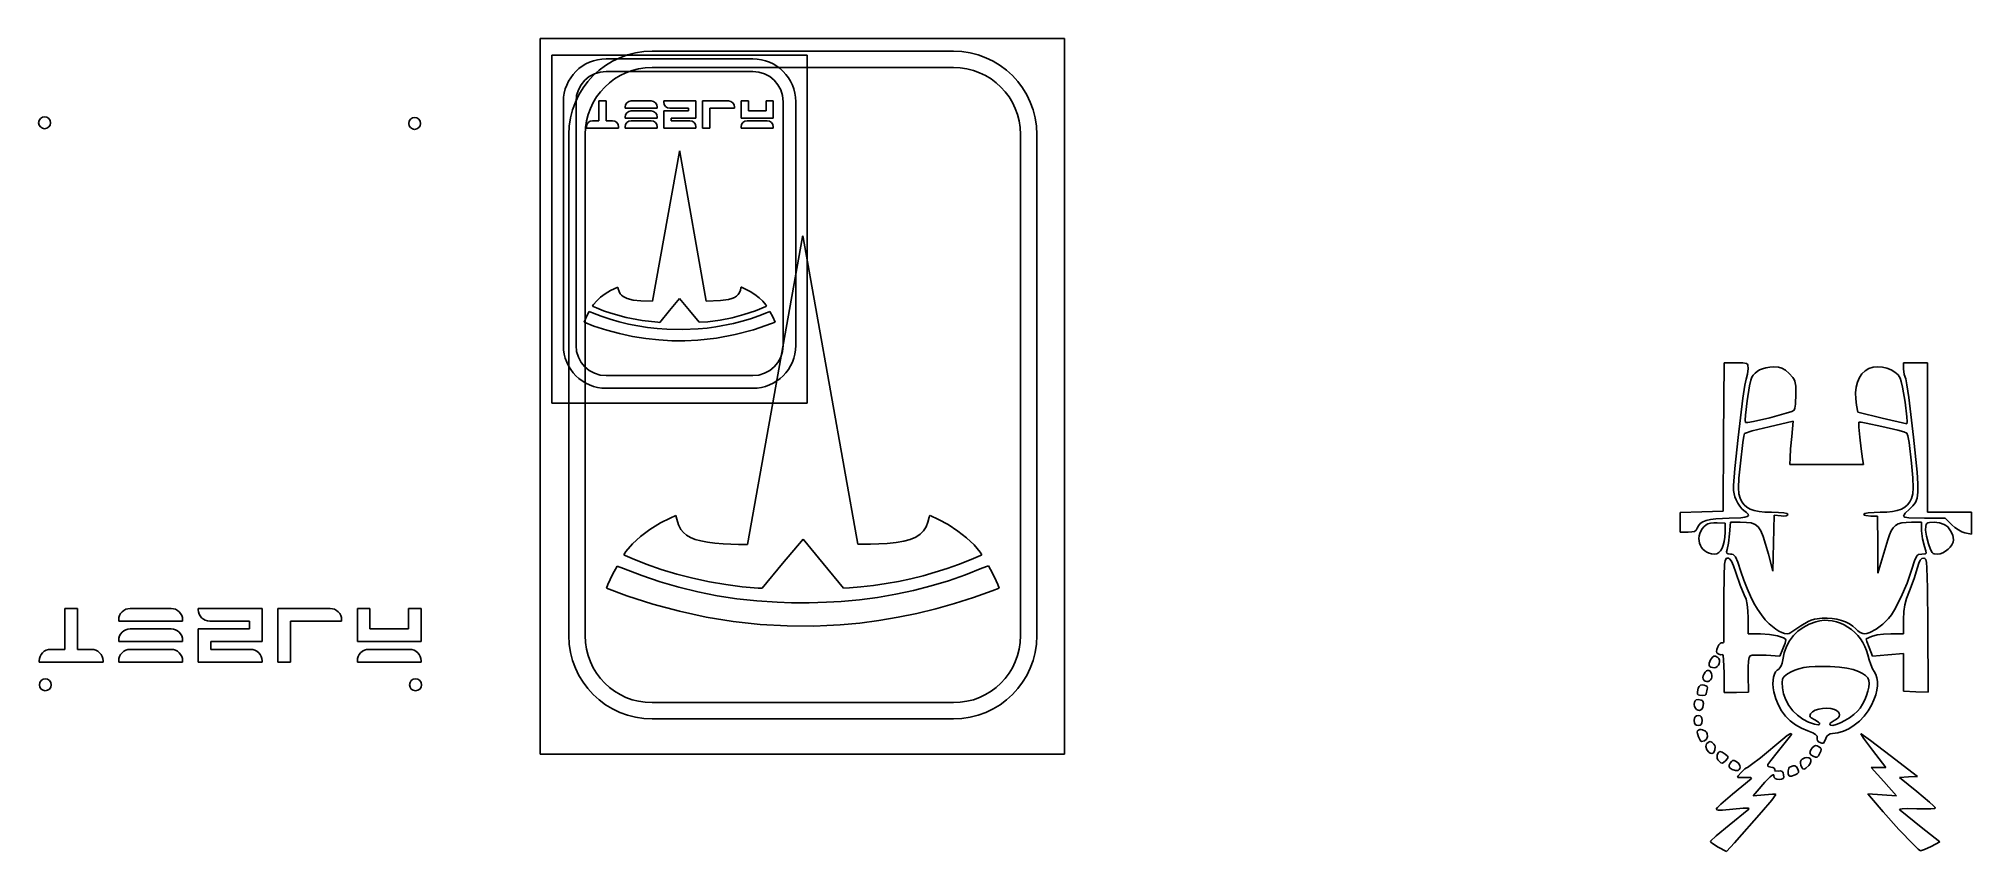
# Model space of a CAD drawing. Extents: x -210 to 599, y -40 to 300.
import ezdxf

# ---------------------------------------------------------------- set-up
doc = ezdxf.new("R2010")
doc.units = 0

msp = doc.modelspace()

# ---------------------------------------------------------------- linework, layer by layer
at = {"layer": 'Ebene 1'}
for p, q in [((495.74975, 164.26964), (495.531, 133.178)), ((500.74764, 164.26964), (495.74975, 164.26964)), ((503.629072, 164.229823), (500.74764, 164.26964)), ((505.113706, 163.958066), (503.629072, 164.229823)), ((505.476986, 163.663816), (505.113706, 163.958066)), ((505.66478, 163.225909), (505.476986, 163.663816)), ((505.74553, 161.80489), (505.66478, 163.225909)), ((513.238714, 162.180515), (511.73547, 161.781003)), ((514.881838, 162.456292), (513.238714, 162.180515)), ((516.47108, 162.56688), (514.881838, 162.456292)), ((518.430004, 162.474559), (516.47108, 162.56688)), ((519.954365, 162.065999), (518.430004, 162.474559)), ((521.354263, 161.206762), (519.954365, 162.065999)), ((558.095271, 162.363082), (556.24341, 161.8112)), ((560.031734, 162.57084), (558.095271, 162.363082)), ((561.9825, 162.455831), (560.031734, 162.57084)), ((563.877274, 162.039412), (561.9825, 162.455831)), ((565.645758, 161.342941), (563.877274, 162.039412)), ((575.85825, 164.26964), (570.8502, 164.26964)), ((570.8502, 164.26964), (570.8502, 161.7107)), ((580.86629, 164.26964), (575.85825, 164.26964)), ((580.86629, 132.96934), (580.86629, 164.26964)), ((503.595089, 149.44872), (504.385517, 154.900126)), ((504.385517, 154.900126), (504.90424, 157.42282)), ((504.90424, 157.42282), (505.498398, 159.500939)), ((506.384552, 154.589208), (505.357476, 148.323745)), ((505.498398, 159.500939), (505.74553, 161.80489)), ((506.884726, 156.914656), (506.384552, 154.589208)), ((507.30857, 158.22819), (506.884726, 156.914656)), ((507.869695, 159.038746), (507.30857, 158.22819)), ((508.670884, 159.887938), (507.869695, 159.038746)), ((509.605248, 160.675003), (508.670884, 159.887938)), ((510.5659, 161.29918), (509.605248, 160.675003)), ((511.73547, 161.781003), (510.56587, 161.29921)), ((510.56587, 161.29921), (510.5659, 161.29918)), ((522.9398, 159.76241), (521.354263, 161.206762)), ((524.513102, 158.054457), (522.9398, 159.76241)), ((525.014204, 157.301232), (524.513102, 158.054457)), ((525.36163, 156.503987), (525.014204, 157.301232)), ((525.705528, 154.443874), (525.36163, 156.503987)), ((525.76494, 151.20699), (525.705528, 154.443874)), ((551.034711, 154.009348), (550.774346, 151.641924)), ((551.575471, 156.167896), (551.034711, 154.009348)), ((552.381674, 158.072461), (551.575471, 156.167896)), ((553.438366, 159.677935), (552.381674, 158.072461)), ((554.730592, 160.939211), (553.438366, 159.677935)), ((556.2434, 161.81118), (554.730592, 160.939211)), ((556.24341, 161.8112), (556.2434, 161.81118)), ((567.217657, 160.387774), (565.645758, 161.342941)), ((568.522673, 159.195268), (567.217657, 160.387774)), ((569.49051, 157.78678), (568.522673, 159.195268)), ((569.910514, 156.453816), (569.49051, 157.78678)), ((570.416599, 154.094885), (569.910514, 156.453816)), ((571.474082, 147.752676), (570.416599, 154.094885)), ((570.8502, 161.7107), (571.111469, 159.415286)), ((571.111469, 159.415286), (571.73966, 157.48984)), ((571.73966, 157.48984), (572.278385, 155.054871)), ((572.278385, 155.054871), (573.08771, 149.653615)), ((501.62899, 132.96932), (503.595089, 149.44872)), ((505.357476, 148.323745), (504.631865, 142.274154)), ((525.348316, 145.303072), (525.5615, 146.86284)), ((525.5615, 146.86284), (525.76494, 151.20699)), ((550.774346, 151.641924), (550.809331, 149.110732)), ((550.809331, 149.110732), (551.15462, 146.46088)), ((551.15462, 146.46088), (551.69461, 143.58246)), ((572.237105, 141.66727), (571.474082, 147.752676)), ((573.08771, 149.653615), (575.07977, 133.14724)), ((504.631865, 142.274154), (504.508521, 140.218547)), ((504.508521, 140.218547), (504.61224, 139.28279)), ((504.61224, 139.28279), (505.649048, 139.260442)), ((505.649048, 139.260442), (507.989929, 139.648066)), ((507.989929, 139.648066), (514.846025, 141.214945)), ((524.66262, 139.74766), (514.63422, 137.50673)), ((514.846025, 141.214945), (521.704753, 143.106859)), ((521.704753, 143.106859), (524.048925, 143.900777)), ((524.048925, 143.900777), (525.09034, 144.44724)), ((524.07329, 133.38698), (524.66262, 139.74766)), ((525.09034, 144.44724), (525.348316, 145.303072)), ((551.69461, 143.58246), (561.89841, 141.09251)), ((553.04554, 139.329154), (552.15831, 139.32849)), ((552.15831, 139.32849), (552.167451, 137.343152)), ((555.207136, 138.986006), (553.04554, 139.329154)), ((561.732121, 137.632911), (555.207136, 138.986006)), ((568.490651, 135.998486), (561.732121, 137.632911)), ((561.89841, 141.09251), (572.27981, 138.74578)), ((572.375113, 139.62934), (572.237105, 141.66727)), ((572.27981, 138.74578), (572.375113, 139.62934)), ((495.531, 133.178), (495.31206, 102.0864)), ((500.263289, 120.012224), (501.62899, 132.96932)), ((503.579412, 130.853969), (502.54419, 122.24824)), ((503.999903, 133.577427), (503.579412, 130.853969)), ((504.2797, 134.70304), (503.999903, 133.577427)), ((507.511656, 135.717016), (504.2797, 134.70304)), ((514.6336, 137.50638), (507.511656, 135.717016)), ((514.63422, 137.50673), (514.6336, 137.50638)), ((523.549524, 128.168973), (524.07329, 133.38698)), ((552.167451, 137.343152), (552.528541, 133.139084)), ((552.528541, 133.139084), (553.091901, 128.196819)), ((570.944178, 135.303674), (568.490651, 135.998486)), ((572.24011, 134.81201), (570.944178, 135.303674)), ((572.672749, 133.646062), (572.24011, 134.81201)), ((573.188375, 130.880725), (572.672749, 133.646062)), ((574.21005, 122.20641), (573.188375, 130.880725)), ((575.07977, 133.14724), (576.556677, 118.425835)), ((580.86629, 101.66904), (580.86629, 132.96934)), ((502.54419, 122.24824), (501.932142, 115.989365)), ((523.27433, 121.70155), (523.31093, 124.41423)), ((538.69493, 121.70155), (523.27433, 121.70155)), ((523.31093, 124.41423), (523.549524, 128.168973)), ((554.11553, 121.70155), (538.69493, 121.70155)), ((553.091901, 128.196819), (553.70785, 123.99689)), ((553.70785, 123.99689), (554.11553, 121.70155)), ((574.708173, 116.013118), (574.21005, 122.20641)), ((499.71224, 112.913013), (500.263289, 120.012224)), ((501.932142, 115.989365), (501.708714, 111.947115)), ((574.869726, 111.936576), (574.708173, 116.013118)), ((576.556677, 118.425835), (576.859027, 113.613716)), ((576.859027, 113.613716), (576.846934, 110.099428)), ((499.717028, 110.829471), (499.71224, 112.913013)), ((499.895261, 109.33363), (499.717028, 110.829471)), ((500.236866, 108.133232), (499.895261, 109.33363)), ((500.73177, 106.93602), (500.236866, 108.133232)), ((501.465616, 105.492493), (500.73177, 106.93602)), ((502.327751, 104.147261), (501.465616, 105.492493)), ((501.708714, 111.947115), (501.866508, 109.376553)), ((501.866508, 109.376553), (502.39813, 107.53274)), ((502.39813, 107.53274), (503.15457, 106.02702)), ((503.15457, 106.02702), (504.091412, 104.774849)), ((572.49271, 104.753918), (573.426752, 105.993596)), ((573.426752, 105.993596), (574.17725, 107.48261)), ((574.17725, 107.48261), (574.693242, 109.314001)), ((574.693242, 109.314001), (574.869726, 111.936576)), ((575.808293, 105.760676), (574.746185, 104.334377)), ((576.502616, 107.582053), (575.808293, 105.760676)), ((576.846934, 110.099428), (576.502616, 107.582053)), ((486.33928, 101.84949), (477.36653, 101.61257)), ((477.36653, 101.61257), (477.36653, 97.46742)), ((477.36653, 97.46742), (477.36653, 93.32227)), ((485.733785, 96.912811), (486.823045, 97.632297)), ((495.31206, 102.0864), (486.33928, 101.84949)), ((486.823045, 97.632297), (488.247299, 98.204116)), ((488.247299, 98.204116), (490.030568, 98.635784)), ((490.062005, 97.123059), (488.923607, 96.836544)), ((490.030568, 98.635784), (492.196873, 98.934814)), ((491.408138, 97.281225), (490.062005, 97.123059)), ((492.809, 97.28371), (491.408138, 97.281225)), ((492.196873, 98.934814), (497.77467, 99.16502)), ((496.14769, 97.07866), (492.809, 97.28371)), ((497.77467, 99.16502), (502.772816, 99.335176)), ((498.43395, 97.49554), (497.99271, 92.69617)), ((502.46771, 97.49554), (498.43395, 97.49554)), ((503.2107, 103.050702), (502.327751, 104.147261)), ((505.038427, 97.436119), (502.46771, 97.49554)), ((502.772816, 99.335176), (504.376316, 99.558786)), ((504.00699, 102.35319), (503.2107, 103.050702)), ((505.151691, 101.546542), (504.00699, 102.35319)), ((504.091412, 104.774849), (505.245298, 103.759901)), ((504.376316, 99.558786), (505.401731, 99.884451)), ((507.069841, 97.172571), (505.038427, 97.436119)), ((505.775196, 100.871053), (505.151691, 101.546542)), ((505.245298, 103.759901), (506.652874, 102.96585)), ((505.401731, 99.884451), (505.863284, 100.319448)), ((505.863284, 100.319448), (505.775196, 100.871053)), ((506.652874, 102.96585), (508.350781, 102.376371)), ((508.674883, 96.57697), (507.069841, 97.172571)), ((508.350781, 102.376371), (510.375664, 101.975139)), ((510.375664, 101.975139), (512.764166, 101.745827)), ((512.764166, 101.745827), (515.55293, 101.67211)), ((515.55293, 101.67211), (518.521028, 101.610905)), ((516.64003, 100.494), (516.40942, 88.77)), ((519.53952, 100.1555), (516.64003, 100.494)), ((518.521028, 101.610905), (520.677873, 101.432971)), ((520.739521, 100.080579), (519.53952, 100.1555)), ((520.677873, 101.432971), (521.99376, 101.142329)), ((521.653219, 100.159686), (520.739521, 100.080579)), ((522.234934, 100.383575), (521.653219, 100.159686)), ((521.99376, 101.142329), (522.327064, 100.955999)), ((522.43899, 100.743), (522.234934, 100.383575)), ((522.327064, 100.955999), (522.43899, 100.743)), ((554.15729, 100.83467), (554.287793, 101.010919)), ((554.387805, 100.510583), (554.15729, 100.83467)), ((554.287793, 101.010919), (554.666212, 101.171512)), ((555.015443, 100.245184), (554.387805, 100.510583)), ((554.666212, 101.171512), (556.088252, 101.43617)), ((557.07865, 100), (555.015443, 100.245184)), ((556.088252, 101.43617), (561.04335, 101.67248)), ((560, 100), (557.07865, 100)), ((560.058, 88.1059), (560, 100)), ((561.04335, 101.67248), (563.825162, 101.745926)), ((563.825162, 101.745926), (566.210142, 101.974485)), ((566.210142, 101.974485), (568.233839, 102.373859)), ((568.233839, 102.373859), (569.931801, 102.959754)), ((570.117012, 97.222502), (568.62537, 96.809259)), ((569.931801, 102.959754), (571.339575, 103.747872)), ((571.963029, 97.43525), (570.117012, 97.222502)), ((571.043387, 100.561136), (570.8502, 100.05356)), ((570.8502, 100.05356), (570.994868, 99.851272)), ((570.994868, 99.851272), (571.424095, 99.673586)), ((571.569391, 101.286273), (571.043387, 100.561136)), ((571.339575, 103.747872), (572.49271, 104.753918)), ((571.424095, 99.673586), (573.107576, 99.394944)), ((573.29851, 103.00224), (571.569391, 101.286273)), ((574.22796, 97.4955), (571.963029, 97.43525)), ((573.107576, 99.394944), (579.57408, 99.16502)), ((574.746185, 104.334377), (573.29851, 103.00224)), ((578.36207, 97.4955), (574.22796, 97.4955)), ((578.39867, 93.94813), (578.36207, 97.4955)), ((579.57408, 99.16502), (588.29798, 99.16502)), ((581.056529, 97.214343), (580.589, 96.93951)), ((590.04769, 101.66904), (580.86629, 101.66904)), ((581.769406, 97.391278), (581.056529, 97.214343)), ((583.690607, 97.463756), (581.769406, 97.391278)), ((585.871418, 97.181547), (583.690607, 97.463756)), ((587.83065, 96.56925), (585.871418, 97.181547)), ((588.29798, 99.16502), (591.05088, 96.36985)), ((599.22913, 101.66904), (590.04769, 101.66904)), ((599.22913, 97.09918), (599.22913, 101.66904)), ((599.22913, 92.52935), (599.22913, 97.09918)), ((477.36653, 93.32227), (480.649, 93.32227)), ((480.649, 93.32227), (482.26484, 93.400783)), ((482.26484, 93.400783), (483.359325, 93.671513)), ((483.359325, 93.671513), (484.05244, 94.187249)), ((484.05244, 94.187249), (484.46417, 95.00078)), ((484.46417, 95.00078), (484.9555, 96.038143)), ((484.9555, 96.038143), (485.733785, 96.912811)), ((485.284297, 91.741449), (485.193524, 90.717098)), ((485.193524, 90.717098), (485.453373, 88.726991)), ((485.528897, 92.761756), (485.284297, 91.741449)), ((485.932345, 93.760336), (485.528897, 92.761756)), ((486.499664, 94.719509), (485.932345, 93.760336)), ((487.235875, 95.62159), (486.499664, 94.719509)), ((488.146, 96.4489), (487.235875, 95.62159)), ((488.923607, 96.836544), (488.14595, 96.44901)), ((488.14595, 96.44901), (488.146, 96.4489)), ((495.381754, 87.880386), (495.763145, 89.442519)), ((495.763145, 89.442519), (496.006515, 91.243764)), ((496.006515, 91.243764), (496.10509, 93.27027)), ((496.10509, 93.27027), (496.14769, 97.07866)), ((497.99271, 92.69617), (497.507478, 88.75493)), ((509.966484, 95.52139), (508.674883, 96.57697)), ((511.057576, 93.877903), (509.966484, 95.52139)), ((512.06109, 91.518584), (511.057576, 93.877903)), ((513.089957, 88.315505), (512.06109, 91.518584)), ((564.22386, 90.05573), (561.36591, 80.38466)), ((564.911737, 92.1914), (564.22386, 90.05573)), ((565.631287, 93.886591), (564.911737, 92.1914)), ((566.447048, 95.1893), (565.631287, 93.886591)), ((567.423563, 96.147524), (566.447048, 95.1893)), ((568.62537, 96.809259), (567.423563, 96.147524)), ((578.752671, 90.523366), (578.39867, 93.94813)), ((579.55233, 87.27075), (578.752671, 90.523366)), ((580.130238, 95.886737), (580.100625, 94.100326)), ((580.100625, 94.100326), (580.497178, 91.615142)), ((580.305788, 96.507007), (580.130238, 95.886737)), ((580.589, 96.93951), (580.305788, 96.507007)), ((580.497178, 91.615142), (581.31691, 88.46605)), ((580.589, 96.93951), (580.589, 96.93951)), ((588.606977, 96.118171), (587.83065, 96.56925)), ((589.333335, 95.508519), (588.606977, 96.118171)), ((590.570135, 93.923923), (589.333335, 95.508519)), ((591.40903, 92.036307), (590.570135, 93.923923)), ((591.05088, 96.36985), (592.333806, 95.243296)), ((591.080278, 88.07943), (591.549199, 89.089672)), ((591.638007, 91.047882), (591.40903, 92.036307)), ((591.549199, 89.089672), (591.718, 90.06652)), ((591.718, 90.06652), (591.638007, 91.047882)), ((592.333806, 95.243296), (593.791934, 94.242225)), ((593.791934, 94.242225), (595.245919, 93.475506)), ((595.245919, 93.475506), (596.51642, 93.05201)), ((596.51642, 93.05201), (599.22913, 92.52935)), ((485.453373, 88.726991), (485.79395, 87.7966)), ((485.79395, 87.7966), (486.268267, 86.932892)), ((486.268267, 86.932892), (486.871301, 86.15355)), ((486.871301, 86.15355), (487.598032, 85.476256)), ((487.598032, 85.476256), (488.443437, 84.918692)), ((488.443437, 84.918692), (489.402495, 84.49854)), ((489.402495, 84.49854), (490.470183, 84.233482)), ((490.470183, 84.233482), (491.64148, 84.1412)), ((491.64148, 84.1412), (492.611404, 84.300002)), ((492.611404, 84.300002), (493.477166, 84.767173)), ((493.477166, 84.767173), (494.231993, 85.528861)), ((494.231993, 85.528861), (494.869112, 86.571216)), ((494.869112, 86.571216), (495.381754, 87.880386)), ((496.13618, 81.285132), (495.939139, 79.959677)), ((496.407847, 82.045167), (496.13618, 81.285132)), ((496.769118, 82.390592), (496.407847, 82.045167)), ((496.96037, 86.01876), (496.731246, 85.053839)), ((496.731246, 85.053839), (496.843521, 84.482882)), ((497.23497, 82.47222), (496.769118, 82.390592)), ((496.843521, 84.482882), (497.369438, 84.210362)), ((497.507478, 88.75493), (496.96037, 86.01876)), ((497.648575, 82.399236), (497.23497, 82.47222)), ((497.369438, 84.210362), (498.38124, 84.14075)), ((498.045786, 82.167957), (497.648575, 82.399236)), ((498.833039, 81.15657), (498.045786, 82.167957)), ((498.38124, 84.14075), (498.997745, 84.09398)), ((499.680747, 79.29016), (498.833039, 81.15657)), ((498.997745, 84.09398), (499.52499, 83.915186)), ((499.52499, 83.915186), (499.997473, 83.546643)), ((499.997473, 83.546643), (500.449693, 82.930627)), ((500.449693, 82.930627), (501.431332, 80.725275)), ((514.25711, 84.14074), (513.089957, 88.315505)), ((516.17882, 77.046), (514.25711, 84.14074)), ((516.40942, 88.77), (516.17882, 77.046)), ((560.116, 76.2118), (560.058, 88.1059)), ((574.33488, 77.82691), (575.407877, 81.273251)), ((575.407877, 81.273251), (576.250974, 83.170307)), ((576.250974, 83.170307), (576.678764, 83.680365)), ((576.678764, 83.680365), (577.160024, 83.974115)), ((577.160024, 83.974115), (578.43088, 84.14071)), ((577.849041, 81.594624), (577.279501, 80.369939)), ((578.495864, 82.266587), (577.849041, 81.594624)), ((578.43088, 84.14071), (579.702788, 84.191389)), ((579.27494, 82.47153), (578.495864, 82.266587)), ((579.765272, 82.36065), (579.27494, 82.47153)), ((580.159735, 85.466511), (579.55233, 87.27075)), ((579.702788, 84.191389), (580.058425, 84.309093)), ((580.143448, 81.841086), (579.765272, 82.36065)), ((580.058425, 84.309093), (580.24448, 84.53669)), ((580.427266, 80.63245), (580.143448, 81.841086)), ((580.24448, 84.53669), (580.159735, 85.466511)), ((581.31691, 88.46605), (582.083067, 86.116593)), ((582.083067, 86.116593), (582.792708, 84.815885)), ((582.792708, 84.815885), (583.209957, 84.463536)), ((583.209957, 84.463536), (583.713424, 84.259042)), ((583.713424, 84.259042), (585.11281, 84.14118)), ((585.11281, 84.14118), (586.201736, 84.292607)), ((586.201736, 84.292607), (587.327889, 84.713262)), ((587.327889, 84.713262), (588.435043, 85.35271)), ((588.435043, 85.35271), (589.466976, 86.160511)), ((589.466976, 86.160511), (590.367463, 87.08623)), ((590.367463, 87.08623), (591.080278, 88.07943)), ((495.709019, 75.00926), (495.59766, 65.98742)), ((495.939139, 79.959677), (495.709019, 75.00926)), ((500.67293, 76.42083), (499.680747, 79.29016)), ((502.499264, 71.181551), (500.67293, 76.42083)), ((501.431332, 80.725275), (502.74589, 76.83733)), ((502.74589, 76.83733), (503.9972, 73.201338)), ((503.9972, 73.201338), (505.336448, 69.779405)), ((561.36591, 80.38466), (560.116, 76.2118)), ((572.291431, 71.918821), (574.33488, 77.82691)), ((575.312356, 73.995377), (573.29452, 68.71549)), ((576.7323, 78.5071), (575.312356, 73.995377)), ((577.279501, 80.369939), (576.73227, 78.50683)), ((576.73227, 78.50683), (576.7323, 78.5071)), ((580.634522, 78.454355), (580.427266, 80.63245)), ((580.890536, 70.068236), (580.634522, 78.454355)), ((495.598, 65.987), (495.59714, 47.993)), ((495.59766, 65.98742), (495.598, 65.987)), ((504.17592, 67.08264), (502.499264, 71.181551)), ((504.8948, 65.214445), (504.17592, 67.08264)), ((505.381897, 63.045909), (504.8948, 65.214445)), ((505.336448, 69.779405), (506.751734, 66.593563)), ((506.751734, 66.593563), (508.23116, 63.665839)), ((567.024675, 60.759269), (569.719443, 65.943024)), ((569.719443, 65.943024), (572.291431, 71.918821)), ((572.092923, 65.580696), (571.344019, 62.84008)), ((573.29452, 68.71549), (572.092923, 65.580696)), ((581.05386, 54.43963), (580.890536, 70.068236)), ((505.658527, 60.443879), (505.381897, 63.045909)), ((505.746, 57.2752), (505.658527, 60.443879)), ((505.746, 50.75458), (505.746, 57.2752)), ((508.23116, 63.665839), (509.762828, 61.018264)), ((509.762828, 61.018264), (511.334838, 58.672868)), ((511.334838, 58.672868), (512.935291, 56.65168)), ((512.935291, 56.65168), (514.55229, 54.97673)), ((532.223785, 56.48676), (533.606255, 56.866835)), ((533.606255, 56.866835), (536.73257, 57.27706)), ((536.73257, 57.27706), (538.871593, 57.335935)), ((538.871593, 57.335935), (540.948502, 57.204474)), ((540.948502, 57.204474), (542.940653, 56.889834)), ((542.940653, 56.889834), (544.825401, 56.399171)), ((562.145455, 54.849531), (564.61289, 57.22731)), ((564.61289, 57.22731), (565.75805, 58.733081)), ((565.75805, 58.733081), (567.024675, 60.759269)), ((570.959463, 60.063644), (570.85091, 56.82139)), ((570.85091, 56.82139), (570.85091, 50.75416)), ((571.344019, 62.84008), (570.959463, 60.063644)), ((510.90365, 50.75458), (505.746, 50.75458)), ((514.661435, 50.520004), (510.90365, 50.75458)), ((514.55229, 54.97673), (517.342654, 52.743744)), ((518.108298, 49.914899), (514.661435, 50.520004)), ((517.342654, 52.743744), (518.666078, 51.930932)), ((520.628187, 49.087199), (518.108298, 49.914899)), ((518.666078, 51.930932), (519.912725, 51.332346)), ((519.912725, 51.332346), (521.060891, 50.956814)), ((521.348, 48.636106), (520.628187, 49.087199)), ((521.060891, 50.956814), (522.088873, 50.813165)), ((521.60505, 48.18484), (521.348, 48.636106)), ((522.088873, 50.813165), (522.974967, 50.910228)), ((522.974967, 50.910228), (523.69747, 51.25683)), ((524.754974, 49.990453), (523.158476, 47.852251)), ((523.69747, 51.25683), (527.772875, 54.172705)), ((526.655788, 51.863391), (524.754974, 49.990453)), ((528.854505, 53.463714), (526.655788, 51.863391)), ((527.772875, 54.172705), (530.847746, 55.937379)), ((531.344713, 54.784068), (528.854505, 53.463714)), ((530.847746, 55.937379), (532.223785, 56.48676)), ((534.12, 55.8171), (531.344713, 54.784068)), ((534.12004, 55.8172), (534.12, 55.8171)), ((535.827288, 56.221715), (534.12004, 55.8172)), ((537.556817, 56.412628), (535.827288, 56.221715)), ((539.293947, 56.399317), (537.556817, 56.412628)), ((541.023996, 56.191163), (539.293947, 56.399317)), ((542.732281, 55.797546), (541.023996, 56.191163)), ((544.404121, 55.227847), (542.732281, 55.797546)), ((546.024834, 54.491444), (544.404121, 55.227847)), ((544.825401, 56.399171), (546.580102, 55.73964)), ((547.579739, 53.597719), (546.024834, 54.491444)), ((546.580102, 55.73964), (548.18211, 54.918398)), ((549.054153, 52.556051), (547.579739, 53.597719)), ((548.18211, 54.918398), (549.608781, 53.942599)), ((550.433394, 51.37582), (549.054153, 52.556051)), ((549.608781, 53.942599), (550.83747, 52.8194)), ((551.702781, 50.066406), (550.433394, 51.37582)), ((550.83747, 52.8194), (551.734947, 52.01735)), ((552.847632, 48.63719), (551.702781, 50.066406)), ((551.734947, 52.01735), (552.744029, 51.360526)), ((552.744029, 51.360526), (553.741161, 50.91672)), ((553.853266, 47.097551), (552.847632, 48.63719)), ((553.741161, 50.91672), (554.60279, 50.75372)), ((554.60279, 50.75372), (555.532962, 50.899049)), ((557.477159, 49.619004), (555.20967, 48.64659)), ((555.20967, 48.64659), (555.479426, 47.530042)), ((555.532962, 50.899049), (556.67198, 51.309792)), ((556.67198, 51.309792), (559.342344, 52.776044)), ((559.833276, 50.272025), (557.477159, 49.619004)), ((559.342344, 52.776044), (562.145455, 54.849531)), ((562.441365, 50.639221), (559.833276, 50.272025)), ((565.46477, 50.75416), (562.441365, 50.639221)), ((570.85091, 50.75416), (565.46477, 50.75416)), ((581.14786, 26.26943), (581.05386, 54.43963)), ((490.811163, 40.966563), (490.0601, 39.86956)), ((491.424922, 41.446739), (490.811163, 40.966563)), ((492.117984, 41.378333), (491.424922, 41.446739)), ((493.10695, 40.82959), (492.117984, 41.378333)), ((492.620511, 44.193184), (492.49413, 43.411702)), ((492.49413, 43.411702), (492.696489, 42.854069)), ((493.06896, 45.31607), (492.620511, 44.193184)), ((492.696489, 42.854069), (493.23426, 42.40273)), ((493.522509, 46.127299), (493.06896, 45.31607)), ((493.576455, 40.357308), (493.10695, 40.82959)), ((493.23426, 42.40273), (494.252429, 42.015246)), ((494.018594, 46.714571), (493.522509, 46.127299)), ((494.497194, 47.022755), (494.018594, 46.714571)), ((494.252429, 42.015246), (495.06482, 42.09451)), ((494.89829, 46.99672), (494.497194, 47.022755)), ((495.210081, 46.916655), (494.89829, 46.99672)), ((495.06482, 42.09451), (495.198574, 42.010122)), ((495.198574, 42.010122), (495.323343, 41.608342)), ((495.445775, 47.077804), (495.210081, 46.916655)), ((495.323343, 41.608342), (495.53501, 39.980195)), ((495.582439, 47.447481), (495.445775, 47.077804)), ((495.59714, 47.993), (495.582439, 47.447481)), ((505.926438, 39.268878), (506.192955, 40.854052)), ((506.192955, 40.854052), (506.59624, 41.58239)), ((506.59624, 41.58239), (507.419636, 41.780214)), ((507.419636, 41.780214), (508.952749, 41.880766)), ((508.952749, 41.880766), (513.27191, 41.76599)), ((513.27191, 41.76599), (518.98869, 41.35696)), ((518.98869, 41.35696), (520.29709, 44.48838)), ((520.904076, 42.809472), (520.259, 39.9196)), ((520.29709, 44.48838), (521.22077, 46.865896)), ((521.872706, 45.45614), (520.904076, 42.809472)), ((521.22077, 46.865896), (521.60505, 48.18484)), ((523.158476, 47.852251), (521.872706, 45.45614)), ((554.704999, 45.45687), (553.853266, 47.097551)), ((555.388151, 43.724526), (554.704999, 45.45687)), ((555.88804, 41.9099), (555.388151, 43.724526)), ((555.479426, 47.530042), (556.40835, 44.98641)), ((556.424531, 39.83949), (555.88804, 41.9099)), ((556.40835, 44.98641), (557.80673, 41.42651)), ((557.80673, 41.42651), (564.3288, 42.00385)), ((564.3288, 42.00385), (570.85087, 42.58119)), ((570.85087, 42.58119), (570.85087, 34.63904)), ((486.983799, 33.166027), (486.839057, 32.444744)), ((486.839057, 32.444744), (486.928012, 31.845641)), ((487.36276, 34.02189), (486.983799, 33.166027)), ((487.821178, 34.723262), (487.36273, 34.02189)), ((487.36273, 34.02189), (487.36276, 34.02189)), ((488.305669, 35.192134), (487.821178, 34.723262)), ((488.794998, 35.432841), (488.305669, 35.192134)), ((489.267964, 35.44972), (488.794998, 35.432841)), ((489.703363, 35.247105), (489.267964, 35.44972)), ((489.456603, 38.502402), (489.406234, 37.937676)), ((489.406234, 37.937676), (489.519511, 37.460926)), ((490.0601, 39.86956), (489.456603, 38.502402)), ((489.519511, 37.460926), (489.793481, 37.078709)), ((490.079995, 34.829333), (489.703363, 35.247105)), ((489.793481, 37.078709), (490.225187, 36.79758)), ((490.0601, 39.86956), (490.0601, 39.86956)), ((490.376654, 34.20074), (490.079995, 34.829333)), ((490.225187, 36.79758), (491.54999, 36.56481)), ((490.372928, 32.000885), (490.571706, 32.63955)), ((490.57214, 33.36566), (490.376654, 34.20074)), ((490.571706, 32.63955), (490.57214, 33.36566)), ((491.54999, 36.56481), (492.243741, 36.706772)), ((492.243741, 36.706772), (492.842024, 37.089616)), ((492.842024, 37.089616), (493.321269, 37.648777)), ((493.321269, 37.648777), (493.657905, 38.319691)), ((493.809069, 39.738521), (493.576455, 40.357308)), ((493.657905, 38.319691), (493.828362, 39.037794)), ((493.828362, 39.037794), (493.809069, 39.738521)), ((495.53501, 39.980195), (495.73043, 34.31871)), ((495.73043, 34.31871), (495.73018, 26.13138)), ((505.799327, 36.853779), (505.926438, 39.268878)), ((505.81426, 33.63567), (505.799327, 36.853779)), ((505.99123, 26.28158), (505.81426, 33.63567)), ((516.396154, 32.653359), (516.19049, 31.289523)), ((516.751171, 33.839827), (516.396154, 32.653359)), ((517.248525, 34.817019), (516.751171, 33.839827)), ((517.881203, 35.553026), (517.248525, 34.817019)), ((518.64219, 36.01594), (517.881203, 35.553026)), ((519.096937, 36.449514), (518.64219, 36.01594)), ((519.55336, 37.330041), (519.096937, 36.449514)), ((519.958401, 38.529433), (519.55336, 37.330041)), ((520.259, 39.9196), (519.958401, 38.529433)), ((520.483337, 32.360205), (520.919823, 32.868304)), ((520.919823, 32.868304), (522.32089, 33.97612)), ((522.32089, 33.97612), (523.736936, 34.858733)), ((523.736936, 34.858733), (525.305945, 35.5851)), ((525.305945, 35.5851), (527.066162, 36.161801)), ((527.066162, 36.161801), (529.055834, 36.595416)), ((529.055834, 36.595416), (531.313206, 36.892524)), ((531.313206, 36.892524), (533.876526, 37.059704)), ((533.876526, 37.059704), (540.07399, 37.0306)), ((540.07399, 37.0306), (543.966805, 36.80034)), ((543.966805, 36.80034), (547.133899, 36.40997)), ((547.133899, 36.40997), (549.736788, 35.832407)), ((549.736788, 35.832407), (551.93699, 35.04057)), ((551.93699, 35.04057), (551.9372, 35.0406)), ((551.9372, 35.0406), (553.696587, 34.154115)), ((553.696587, 34.154115), (554.981629, 33.249206)), ((554.981629, 33.249206), (555.833543, 32.289909)), ((557.092173, 37.844971), (556.424531, 39.83949)), ((557.805898, 36.15335), (557.092173, 37.844971)), ((558.48064, 34.99163), (557.805898, 36.15335)), ((559.221898, 33.760099), (558.48064, 34.99163)), ((559.713058, 32.346447), (559.221898, 33.760099)), ((570.85087, 34.63904), (570.85087, 26.69689)), ((484.92669, 27.94457), (484.550631, 26.48011)), ((484.550631, 26.48011), (484.60949, 25.50537)), ((484.60949, 25.50537), (484.915965, 25.216681)), ((484.915965, 25.216681), (485.395843, 25.020628)), ((485.339859, 28.763879), (484.92669, 27.94457)), ((484.92669, 27.94457), (484.92669, 27.94457)), ((485.85629, 29.24531), (485.339859, 28.763879)), ((485.395843, 25.020628), (486.611645, 24.896155)), ((486.521228, 29.414118), (485.85629, 29.24531)), ((487.37992, 29.29556), (486.521228, 29.414118)), ((486.611645, 24.896155), (487.728567, 25.111387)), ((486.928012, 31.845641), (487.25014, 31.35632)), ((487.25014, 31.35632), (487.800817, 30.963658)), ((488.094464, 29.018587), (487.37992, 29.29556)), ((487.728567, 25.111387), (488.084845, 25.339966)), ((487.800817, 30.963658), (488.392625, 30.803201)), ((488.084845, 25.339966), (488.21828, 25.64576)), ((488.558745, 28.635973), (488.094464, 29.018587)), ((488.21828, 25.64576), (488.6828, 27.62276)), ((488.392625, 30.803201), (488.985654, 30.850822)), ((488.759333, 28.164952), (488.558745, 28.635973)), ((488.6828, 27.62276), (488.759333, 28.164952)), ((488.985654, 30.850822), (489.539989, 31.082394)), ((489.539989, 31.082394), (490.015718, 31.47379)), ((490.015718, 31.47379), (490.372928, 32.000885)), ((495.73018, 26.13138), (500.86072, 26.20648)), ((500.86072, 26.20648), (505.99123, 26.28158)), ((516.19049, 31.289523), (516.141193, 29.780227)), ((516.141193, 29.780227), (516.255278, 28.15738)), ((516.255278, 28.15738), (516.53976, 26.45289)), ((516.53976, 26.45289), (517.330669, 23.588456)), ((519.987949, 30.370177), (520.19598, 31.810538)), ((520.13432, 28.11458), (519.987949, 30.370177)), ((520.617129, 25.565149), (520.13432, 28.11458)), ((520.19598, 31.810538), (520.483337, 32.360205)), ((521.53915, 23.086842), (520.617129, 25.565149)), ((555.344996, 24.879214), (554.582089, 23.052803)), ((555.927658, 26.69248), (555.344996, 24.879214)), ((555.833543, 32.289909), (556.29355, 31.24026)), ((556.300012, 28.411287), (555.927658, 26.69248)), ((556.29355, 31.24026), (556.431997, 29.954318)), ((556.431997, 29.954318), (556.300012, 28.411287)), ((558.456823, 23.095832), (559.199255, 25.184606)), ((559.199255, 25.184606), (559.697221, 27.169753)), ((559.697221, 27.169753), (559.949594, 29.035575)), ((559.955248, 30.766373), (559.713058, 32.346447)), ((559.949594, 29.035575), (559.955248, 30.766373)), ((570.85087, 26.69689), (575.93116, 26.41391)), ((575.93116, 26.41391), (581.14786, 26.26943)), ((483.301577, 22.127503), (483.21023, 21.22066)), ((483.21023, 21.22066), (483.340515, 20.313125)), ((483.21023, 21.22066), (483.21023, 21.22066)), ((483.588829, 22.745115), (483.301577, 22.127503)), ((483.340515, 20.313125), (483.689457, 19.58711)), ((484.10228, 16.421765), (483.585831, 16.063115)), ((484.091801, 23.097835), (483.588829, 22.745115)), ((483.689457, 19.58711), (484.194181, 19.061725)), ((484.83031, 23.21), (484.091801, 23.097835)), ((484.87956, 16.53262), (484.10228, 16.421765)), ((484.194181, 19.061725), (484.791816, 18.756081)), ((484.791816, 18.756081), (485.419489, 18.689291)), ((486.080214, 23.036696), (484.83031, 23.21)), ((485.656857, 16.421765), (484.87956, 16.53262)), ((485.419489, 18.689291), (486.014328, 18.880465)), ((486.173315, 16.063115), (485.656857, 16.421765)), ((486.014328, 18.880465), (486.513459, 19.348714)), ((486.510908, 22.812472), (486.080214, 23.036696)), ((486.816504, 22.489785), (486.510908, 22.812472)), ((486.513459, 19.348714), (486.85401, 20.11315)), ((487.065622, 21.528769), (486.816504, 22.489785)), ((486.85401, 20.11315), (487.065622, 21.528769)), ((517.330669, 23.588456), (518.424354, 20.936746)), ((518.424354, 20.936746), (519.8113, 18.508661)), ((519.8113, 18.508661), (521.481989, 16.315104)), ((521.481989, 16.315104), (523.426906, 14.366976)), ((522.850463, 20.736507), (521.53915, 23.086842)), ((524.501149, 18.570996), (522.850463, 20.736507)), ((526.441287, 16.647158), (524.501149, 18.570996)), ((528.620959, 15.021843), (526.441287, 16.647158)), ((531.907133, 17.293604), (531.62137, 16.41249)), ((531.62137, 16.41249), (531.786024, 16.046122)), ((532.692965, 18.075068), (531.907133, 17.293604)), ((533.871678, 18.728853), (532.692965, 18.075068)), ((535.336082, 19.226933), (533.871678, 18.728853)), ((536.978992, 19.541278), (535.336082, 19.226933)), ((538.693218, 19.643861), (536.978992, 19.541278)), ((540.371574, 19.506655), (538.693218, 19.643861)), ((541.90687, 19.10163), (540.371574, 19.506655)), ((542.821162, 18.64535), (541.90687, 19.10163)), ((543.471107, 18.098478), (542.821162, 18.64535)), ((543.435195, 15.555724), (543.838749, 16.189635)), ((543.857094, 17.488545), (543.471107, 18.098478)), ((543.838749, 16.189635), (543.979511, 16.843086)), ((543.979511, 16.843086), (543.857094, 17.488545)), ((550.01736, 16.927397), (548.240625, 15.615231)), ((551.51252, 18.30786), (550.01736, 16.927397)), ((552.635789, 19.685811), (551.51252, 18.30786)), ((552.367703, 14.193598), (554.322677, 16.217663)), ((553.669, 21.294564), (552.635789, 19.685811)), ((554.582089, 23.052803), (553.669, 21.294564)), ((554.322677, 16.217663), (556.043065, 18.473511)), ((556.043065, 18.473511), (557.47105, 20.91913)), ((557.47105, 20.91913), (558.456823, 23.095832)), ((483.298914, 15.417545), (483.21023, 14.44593)), ((483.21023, 14.44593), (483.298914, 13.474315)), ((483.21023, 14.44593), (483.21023, 14.44593)), ((483.585831, 16.063115), (483.298914, 15.417545)), ((483.298914, 13.474315), (483.585831, 12.828745)), ((483.585831, 12.828745), (484.10228, 12.470095)), ((484.10228, 12.470095), (484.87956, 12.35924)), ((484.60949, 10.0639), (484.506405, 9.633188)), ((484.506405, 9.633188), (484.550792, 9.022895)), ((484.550792, 9.022895), (484.967647, 7.556759)), ((484.985157, 10.463215), (484.60949, 10.0639)), ((484.60949, 10.0639), (484.60949, 10.0639)), ((484.87956, 12.35924), (485.656857, 12.470095)), ((485.496284, 10.679802), (484.985157, 10.463215)), ((486.093959, 10.727487), (485.496284, 10.679802)), ((485.656857, 12.470095), (486.173315, 12.828745)), ((486.729271, 10.620098), (486.093959, 10.727487)), ((486.460236, 15.417545), (486.173315, 16.063115)), ((486.173315, 12.828745), (486.460236, 13.474315)), ((486.54892, 14.44593), (486.460236, 15.417545)), ((486.460236, 13.474315), (486.54892, 14.44593)), ((487.917163, 9.995407), (486.729271, 10.620098)), ((488.37192, 9.505761), (487.917163, 9.995407)), ((488.66867, 8.91635), (488.37192, 9.505761)), ((488.76917, 7.720537), (488.66867, 8.91635)), ((522.107683, 8.146391), (520.28943, 6.700964)), ((523.426328, 8.910822), (522.107683, 8.146391)), ((523.815714, 9.004909), (523.426328, 8.910822)), ((523.426906, 14.366976), (525.636534, 12.67518)), ((523.50774, 7.977444), (523.889453, 8.551322)), ((523.981101, 8.889443), (523.815714, 9.004909)), ((523.889453, 8.551322), (523.981101, 8.889443)), ((525.636534, 12.67518), (528.101357, 11.250617)), ((528.101357, 11.250617), (530.81186, 10.10419)), ((530.990243, 13.7519), (528.620959, 15.021843)), ((530.81186, 10.10419), (532.800932, 9.321569)), ((533.49922, 12.89418), (530.990243, 13.7519)), ((531.786024, 16.046122), (532.234339, 15.603266)), ((532.234339, 15.603266), (533.70806, 14.71137)), ((532.800932, 9.321569), (534.044885, 8.623659)), ((535.135778, 12.699845), (533.49922, 12.89418)), ((533.70806, 14.71137), (535.260945, 13.789199)), ((534.044885, 8.623659), (534.638618, 7.939067)), ((535.564453, 12.821323), (535.135778, 12.699845)), ((535.260945, 13.789199), (535.62963, 13.388595)), ((535.729935, 13.058438), (535.564453, 12.821323)), ((535.62963, 13.388595), (535.729935, 13.058438)), ((538.772117, 7.861762), (539.387419, 8.512186)), ((539.387419, 8.512186), (540.158096, 8.89511)), ((539.96812, 12.99595), (540.115924, 13.308212)), ((540.059538, 12.667036), (539.96812, 12.99595)), ((540.321438, 12.46603), (540.059538, 12.667036)), ((540.115924, 13.308212), (540.518359, 13.687703)), ((540.158096, 8.89511), (541.09755, 9.02053)), ((541.282572, 12.413636), (540.321438, 12.46603)), ((540.518359, 13.687703), (541.84127, 14.45666)), ((541.09755, 9.02053), (543.358234, 9.255462)), ((542.703289, 12.770565), (541.282572, 12.413636)), ((541.84127, 14.45666), (542.769239, 14.968888)), ((544.435358, 13.46861), (542.703289, 12.770565)), ((542.769239, 14.968888), (543.435195, 15.555724)), ((543.358234, 9.255462), (545.673407, 9.932249)), ((546.330547, 14.439567), (544.435358, 13.46861)), ((545.673407, 9.932249), (547.985253, 11.008877)), ((548.240625, 15.615231), (546.330547, 14.439567)), ((547.985253, 11.008877), (550.235956, 12.443331)), ((550.235956, 12.443331), (552.367703, 14.193598)), ((553.06052, 8.926133), (553.006329, 8.84387)), ((553.006329, 8.84387), (553.177878, 8.482701)), ((556.994611, 6.123489), (553.06052, 8.926133)), ((553.177878, 8.482701), (554.119654, 7.036602)), ((484.967647, 7.556759), (485.631392, 6.251878)), ((485.631392, 6.251878), (485.98439, 5.843155)), ((485.98439, 5.843155), (486.31336, 5.69464)), ((486.31336, 5.69464), (487.4968, 5.980125)), ((487.4968, 5.980125), (488.346975, 6.69861)), ((488.143623, 4.136911), (488.100412, 3.533628)), ((488.100412, 3.533628), (488.509059, 2.225275)), ((488.38949, 4.63615), (488.143623, 4.136911)), ((488.346975, 6.69861), (488.76917, 7.720537)), ((489.176197, 5.388346), (488.38949, 4.63628)), ((488.38949, 4.63628), (488.38949, 4.63615)), ((488.509059, 2.225275), (489.389633, 1.131767)), ((489.905995, 5.623761), (489.176197, 5.388346)), ((489.389633, 1.131767), (489.936332, 0.797041)), ((490.647463, 5.340275), (489.905995, 5.623761)), ((489.936332, 0.797041), (490.51634, 0.67378)), ((490.51634, 0.67378), (490.990904, 0.787892)), ((491.46918, 4.53564), (490.647463, 5.340275)), ((490.990904, 0.787892), (491.386649, 1.099502)), ((491.386649, 1.099502), (491.896199, 2.13086)), ((491.785125, 4.006909), (491.46918, 4.53564)), ((491.95403, 3.399143), (491.785125, 4.006909)), ((491.896199, 2.13086), (491.95403, 3.399143)), ((492.867, 0.1082), (492.753139, -0.54314)), ((493.370613, 1.079494), (492.8669, 0.10848)), ((492.8669, 0.10848), (492.867, 0.1082)), ((493.658414, 1.331929), (493.370613, 1.079494)), ((493.994819, 1.430454), (493.658414, 1.331929)), ((494.887365, 1.170192), (493.994819, 1.430454)), ((496.1961, 0.30754), (494.887365, 1.170192)), ((497.067969, -0.395822), (496.1961, 0.30754)), ((520.28939, 6.70073), (510.967978, -1.127847)), ((515.25113, -2.246474), (517.93264, 1.091384)), ((517.93264, 1.091384), (523.50774, 7.977444)), ((520.28943, 6.700964), (520.28939, 6.70073)), ((531.866152, 1.962917), (531.672829, 0.966155)), ((531.672829, 0.966155), (532.034256, 0.116813)), ((532.62299, 3.01089), (531.866152, 1.962917)), ((532.034256, 0.116813), (532.94167, -0.4889)), ((532.62308, 3.01093), (532.62299, 3.01089)), ((533.386489, 3.683643), (532.62308, 3.01093)), ((534.027255, 3.940853), (533.386489, 3.683643)), ((534.728253, 3.798166), (534.027255, 3.940853)), ((534.67703, 7.1964), (534.631389, 6.613001)), ((534.631389, 6.613001), (534.778486, 6.06445)), ((534.638618, 7.939067), (534.67703, 7.1964)), ((535.67236, 3.27119), (534.728253, 3.798166)), ((534.778486, 6.06445), (535.090075, 5.612372)), ((535.090075, 5.612372), (535.53791, 5.31839)), ((535.210512, -0.352063), (535.85155, 0.77994)), ((535.53791, 5.31839), (536.615319, 4.957772)), ((536.176222, 2.841155), (535.67236, 3.27119)), ((535.85155, 0.77994), (536.260119, 1.674943)), ((536.370243, 2.335544), (536.176222, 2.841155)), ((536.260119, 1.674943), (536.370243, 2.335544)), ((536.615319, 4.957772), (537.277214, 5.01472)), ((537.277214, 5.01472), (537.759677, 5.627366)), ((537.759677, 5.627366), (538.29879, 6.93384)), ((538.29879, 6.93384), (538.772117, 7.861762)), ((554.119654, 7.036602), (557.84812, 2.040083)), ((565.27112, -0.161067), (556.994611, 6.123489)), ((557.84812, 2.040083), (557.84819, 2.04026)), ((557.84819, 2.04026), (563.47752, -5.16893)), ((492.753139, -0.54314), (492.853335, -1.258176)), ((492.853335, -1.258176), (493.146709, -1.96075)), ((493.146709, -1.96075), (493.61238, -2.5747)), ((493.61238, -2.5747), (494.34302, -3.217775)), ((494.34302, -3.217775), (494.924016, -3.407609)), ((494.924016, -3.407609), (495.535029, -3.131143)), ((495.535029, -3.131143), (496.35572, -2.37532)), ((496.35572, -2.37532), (497.134935, -1.521427)), ((497.376633, -0.933536), (497.067969, -0.395822)), ((497.134935, -1.521427), (497.376633, -0.933536)), ((497.890781, -4.312238), (497.882389, -4.954679)), ((497.882389, -4.954679), (498.26602, -5.48509)), ((498.258, -3.454), (497.890781, -4.312238)), ((498.764844, -2.67618), (498.258, -3.454)), ((498.258, -3.454), (498.258, -3.454)), ((498.26602, -5.48509), (499.07487, -6.00724)), ((499.28778, -2.308473), (498.764844, -2.67618)), ((499.07487, -6.00724), (500.513647, -6.50033)), ((499.924491, -2.320959), (499.28778, -2.308473)), ((500.77266, -2.68372), (499.924491, -2.320959)), ((500.513647, -6.50033), (501.138204, -6.534834)), ((501.824734, -3.541357), (500.77266, -2.68372)), ((501.138204, -6.534834), (501.58953, -6.41034)), ((501.58953, -6.41034), (502.014234, -6.048358)), ((502.906774, -7.261665), (501.64961, -8.720795)), ((502.341037, -4.58276), (501.824734, -3.541357)), ((502.014234, -6.048358), (502.27737, -5.606298)), ((502.27737, -5.606298), (502.384463, -5.109364)), ((502.384463, -5.109364), (502.341037, -4.58276)), ((504.433591, -5.82067), (502.906774, -7.261665)), ((505.066785, -5.347961), (504.433591, -5.82067)), ((505.48979, -5.16897), (505.066785, -5.347961)), ((507.246463, -4.024477), (505.48979, -5.16897)), ((510.967978, -1.127847), (507.246463, -4.024477)), ((513.979546, -4.482179), (514.075366, -4.016187)), ((514.173052, -4.75916), (513.979546, -4.482179)), ((514.075366, -4.016187), (515.25113, -2.246474)), ((515.31189, -5.016796), (514.173052, -4.75916)), ((516.109375, -5.186585), (515.31189, -5.016796)), ((516.680269, -5.45173), (516.109375, -5.186585)), ((516.973376, -5.777233), (516.680269, -5.45173)), ((516.86711, -6.452773), (516.9375, -6.128096)), ((517.103933, -6.66341), (516.86711, -6.452773)), ((516.9375, -6.128096), (516.973376, -5.777233)), ((518.38404, -6.697296), (517.103933, -6.66341)), ((519.34203, -6.655359), (518.38404, -6.697296)), ((519.991835, -6.87808), (519.34203, -6.655359)), ((520.396735, -7.410758), (519.991835, -6.87808)), ((520.62001, -8.298696), (520.396735, -7.410758)), ((522.819395, -5.545655), (522.475062, -6.638205)), ((522.475062, -6.638205), (522.498766, -7.815955)), ((522.498766, -7.815955), (522.664027, -8.327778)), ((523.11418, -5.140332), (522.819395, -5.545655)), ((523.4825, -4.88711), (523.11418, -5.140332)), ((524.602932, -4.511987), (523.4825, -4.88711)), ((523.4825, -4.88711), (523.4825, -4.88711)), ((525.372751, -4.515943), (524.602932, -4.511987)), ((525.964102, -4.955007), (525.372751, -4.515943)), ((525.40976, -8.3334), (526.353283, -7.821235)), ((526.54913, -5.88521), (525.964102, -4.955007)), ((526.353283, -7.821235), (526.827519, -7.307294)), ((526.877718, -6.694358), (526.54913, -5.88521)), ((526.827519, -7.307294), (526.877718, -6.694358)), ((527.717599, -2.736086), (527.67174, -3.434752)), ((527.67174, -3.434752), (527.83164, -4.23011)), ((527.962918, -2.16163), (527.717599, -2.736086)), ((527.83164, -4.23011), (528.381061, -5.472822)), ((528.4014, -1.7389), (527.962918, -2.16163)), ((528.381061, -5.472822), (528.694679, -5.791813)), ((529.449869, -1.21975), (528.4014, -1.73887)), ((528.4014, -1.73887), (528.4014, -1.7389)), ((528.694679, -5.791813), (529.051034, -5.910021)), ((529.051034, -5.910021), (529.462725, -5.82804)), ((530.379463, -1.022656), (529.449869, -1.21975)), ((529.462725, -5.82804), (529.942352, -5.546463)), ((529.942352, -5.546463), (531.15581, -4.3869)), ((531.149025, -1.108023), (530.379463, -1.022656)), ((531.717396, -1.436281), (531.149025, -1.108023)), ((531.15581, -4.3869), (531.803784, -3.482742)), ((532.043419, -1.967865), (531.717396, -1.436281)), ((531.803784, -3.482742), (532.085934, -2.663208)), ((532.085934, -2.663208), (532.043419, -1.967865)), ((532.94167, -0.4889), (534.027471, -0.867929)), ((534.027471, -0.867929), (534.693119, -0.861835)), ((534.693119, -0.861835), (535.210512, -0.352063)), ((560.40092, -5.16893), (557.32432, -5.16893)), ((557.32432, -5.16893), (562.61626, -11.13795)), ((563.47752, -5.16893), (560.40092, -5.16893)), ((576.64002, -8.925137), (565.27112, -0.161067)), ((506.99848, -9.95618), (499.27776, -16.35673)), ((501.64961, -8.720795), (501.353482, -9.216173)), ((501.353482, -9.216173), (501.40237, -9.4269)), ((501.40237, -9.4269), (504.91179, -9.3584)), ((504.91179, -9.3584), (506.814609, -9.450504)), ((506.814609, -9.450504), (507.137984, -9.656411)), ((507.137984, -9.656411), (506.99848, -9.95618)), ((507.8332, -17.099046), (509.50253, -15.122826)), ((509.50253, -15.122826), (512.771339, -11.361099)), ((512.771339, -11.361099), (514.965741, -9.108498)), ((514.965741, -9.108498), (515.695877, -8.515727)), ((515.695877, -8.515727), (516.200416, -8.261364)), ((516.200416, -8.261364), (516.493692, -8.332453)), ((516.493692, -8.332453), (516.59004, -8.716036)), ((516.59004, -8.716036), (516.720213, -9.370478)), ((516.720213, -9.370478), (517.111999, -9.825226)), ((517.111999, -9.825226), (517.780795, -10.090547)), ((517.780795, -10.090547), (518.742, -10.176706)), ((518.742, -10.176706), (519.802897, -10.098356)), ((519.802897, -10.098356), (520.417498, -9.811271)), ((520.417498, -9.811271), (520.663852, -9.237401)), ((520.663852, -9.237401), (520.62001, -8.298696)), ((522.664027, -8.327778), (522.93977, -8.7301)), ((522.93977, -8.7301), (523.289575, -8.853713)), ((523.289575, -8.853713), (523.871859, -8.820125)), ((523.871859, -8.820125), (525.40976, -8.3334)), ((562.61626, -11.13795), (567.90823, -17.10701)), ((569.09164, -9.437457), (572.86583, -9.181297)), ((576.44004, -15.304237), (569.09164, -9.437457)), ((572.86583, -9.181297), (576.64002, -8.925137)), ((581.721718, -19.702361), (576.44004, -15.304237)), ((492.935025, -21.995084), (492.39167, -22.71662)), ((492.39167, -22.71662), (492.605721, -22.966227)), ((492.605721, -22.966227), (493.188532, -23.120844)), ((494.414459, -20.555467), (492.935025, -21.995084)), ((493.188532, -23.120844), (495.10438, -23.095402)), ((499.27776, -16.35673), (494.414459, -20.555467)), ((495.10438, -23.095402), (503.742039, -22.263604)), ((506.09988, -22.606175), (497.81706, -29.368695)), ((500.01193, -36.733955), (511.359327, -23.943321)), ((503.742039, -22.263604), (505.753755, -22.285966)), ((505.753755, -22.285966), (506.140994, -22.408573)), ((506.140994, -22.408573), (506.09988, -22.606175)), ((512.63256, -16.619535), (507.8332, -17.099046)), ((511.359327, -23.943321), (515.699079, -18.845261)), ((516.022114, -16.41543), (512.63256, -16.619535)), ((515.699079, -18.845261), (517.43193, -16.597455)), ((517.053229, -16.457791), (516.022114, -16.41543)), ((517.43193, -16.597455), (517.053229, -16.457791)), ((561.89624, -16.676838), (555.88428, -16.246698)), ((555.88428, -16.246698), (557.36675, -18.131368)), ((557.36675, -18.131368), (562.24601, -23.835957)), ((567.90823, -17.10701), (561.89624, -16.676838)), ((562.24601, -23.835957), (568.939173, -31.175003)), ((569.210673, -22.902315), (569.300111, -22.715919)), ((569.38114, -23.138528), (569.210673, -22.902315)), ((569.300111, -22.715919), (570.335611, -22.486141)), ((578.24445, -30.209328), (569.38114, -23.138528)), ((570.335611, -22.486141), (572.641456, -22.43632)), ((572.641456, -22.43632), (576.37146, -22.553588)), ((576.37146, -22.553588), (582.319985, -22.599891)), ((583.399968, -21.238538), (581.721718, -19.702361)), ((582.319985, -22.599891), (583.733426, -22.394885)), ((584.10136, -22.038177), (583.399968, -21.238538)), ((583.733426, -22.394885), (584.048314, -22.235475)), ((584.048314, -22.235475), (584.10136, -22.038177)), ((497.81706, -29.368695), (492.434311, -33.851272)), ((568.939173, -31.175003), (574.984174, -37.506281)), ((586.05527, -36.343438), (578.24445, -30.209328)), ((492.434311, -33.851272), (490.0417, -36.114375)), ((490.0417, -36.114375), (490.213274, -36.519063)), ((490.213274, -36.519063), (490.875055, -37.116413)), ((490.875055, -37.116413), (493.2484, -38.567165)), ((493.2484, -38.567165), (496.71835, -40.337415)), ((496.71835, -40.337415), (500.01193, -36.733955)), ((574.984174, -37.506281), (576.994219, -39.468312)), ((576.994219, -39.468312), (577.91895, -40.187568)), ((577.91895, -40.187568), (579.595849, -39.601364)), ((579.595849, -39.601364), (582.41784, -38.246658)), ((582.41784, -38.246658), (586.05527, -36.343438))]:
    msp.add_line(p, q, dxfattribs=at)
at = {"layer": 'Layer 1'}
for p, q in [((219.6, 300), (0, 300)), ((0, 300), (0, 0.400021)), ((219.6, 0.400021), (219.6, 300)), ((111.802, 293.118), (5, 293.118)), ((5, 293.118), (5, 147.407)), ((111.802, 293.118), (5, 293.118)), ((5, 293.118), (5, 147.407)), ((111.802, 293.118), (5, 293.118)), ((5, 293.118), (5, 147.407)), ((111.802, 293.118), (5, 293.118)), ((5, 293.118), (5, 147.407)), ((111.802, 293.118), (5, 293.118)), ((5, 293.118), (5, 147.407)), ((111.802, 293.118), (5, 293.118)), ((5, 293.118), (5, 147.407)), ((24.120839, 291.191662), (25.90568, 291.464302)), ((24.120839, 291.191662), (25.90568, 291.464302)), ((24.120839, 291.191662), (25.90568, 291.464302)), ((24.120839, 291.191662), (25.90568, 291.464302)), ((24.120839, 291.191662), (25.90568, 291.464302)), ((24.120839, 291.191662), (25.90568, 291.464302)), ((25.90568, 291.464302), (27.7431, 291.5572)), ((25.90568, 291.464302), (27.7431, 291.5572)), ((25.90568, 291.464302), (27.7431, 291.5572)), ((25.90568, 291.464302), (27.7431, 291.5572)), ((25.90568, 291.464302), (27.7431, 291.5572)), ((25.90568, 291.464302), (27.7431, 291.5572)), ((27.7431, 291.5572), (89.0593, 291.5572)), ((27.7431, 291.5572), (89.0593, 291.5572)), ((27.7431, 291.5572), (89.0593, 291.5572)), ((27.7431, 291.5572), (89.0593, 291.5572)), ((27.7431, 291.5572), (89.0593, 291.5572)), ((27.7431, 291.5572), (89.0593, 291.5572)), ((30.315667, 290.523362), (33.369508, 291.992467)), ((33.369508, 291.992467), (36.579221, 293.165629)), ((36.579221, 293.165629), (39.927246, 294.025312)), ((39.927246, 294.025312), (43.396026, 294.55398)), ((43.396026, 294.55398), (46.968, 294.7341)), ((46.968, 294.7341), (173.047, 294.7341)), ((89.0593, 291.5572), (90.896716, 291.464301)), ((89.0593, 291.5572), (90.896716, 291.464301)), ((89.0593, 291.5572), (90.896716, 291.464301)), ((89.0593, 291.5572), (90.896716, 291.464301)), ((89.0593, 291.5572), (90.896716, 291.464301)), ((89.0593, 291.5572), (90.896716, 291.464301)), ((90.896716, 291.464301), (92.681555, 291.19166)), ((90.896716, 291.464301), (92.681555, 291.19166)), ((90.896716, 291.464301), (92.681555, 291.19166)), ((90.896716, 291.464301), (92.681555, 291.19166)), ((90.896716, 291.464301), (92.681555, 291.19166)), ((90.896716, 291.464301), (92.681555, 291.19166)), ((111.802, 147.407), (111.802, 293.118)), ((111.802, 147.407), (111.802, 293.118)), ((111.802, 147.407), (111.802, 293.118)), ((111.802, 147.407), (111.802, 293.118)), ((111.802, 147.407), (111.802, 293.118)), ((111.802, 147.407), (111.802, 293.118)), ((173.047, 294.7341), (176.618991, 294.553981)), ((176.618991, 294.553981), (180.087782, 294.025316)), ((180.087782, 294.025316), (183.435816, 293.165637)), ((183.435816, 293.165637), (186.645534, 291.992481)), ((186.645534, 291.992481), (189.699378, 290.523382)), ((11.925124, 282.148227), (12.82717, 283.629807)), ((11.925124, 282.148227), (12.82717, 283.629807)), ((11.925124, 282.148227), (12.82717, 283.629807)), ((11.925124, 282.148227), (12.82717, 283.629807)), ((11.925124, 282.148227), (12.82717, 283.629807)), ((11.925124, 282.148227), (12.82717, 283.629807)), ((12.82717, 283.629807), (13.863713, 285.013393)), ((12.82717, 283.629807), (13.863713, 285.013393)), ((12.82717, 283.629807), (13.863713, 285.013393)), ((12.82717, 283.629807), (13.863713, 285.013393)), ((12.82717, 283.629807), (13.863713, 285.013393)), ((12.82717, 283.629807), (13.863713, 285.013393)), ((13.863713, 285.013393), (15.02565, 286.2899)), ((13.863713, 285.013393), (15.02565, 286.2899)), ((13.863713, 285.013393), (15.02565, 286.2899)), ((13.863713, 285.013393), (15.02565, 286.2899)), ((13.863713, 285.013393), (15.02565, 286.2899)), ((13.863713, 285.013393), (15.02565, 286.2899)), ((15.02565, 286.2899), (16.303879, 287.450246)), ((15.02565, 286.2899), (16.303879, 287.450246)), ((15.02565, 286.2899), (16.303879, 287.450246)), ((15.02565, 286.2899), (16.303879, 287.450246)), ((15.02565, 286.2899), (16.303879, 287.450246)), ((15.02565, 286.2899), (16.303879, 287.450246)), ((16.303879, 287.450246), (17.689298, 288.485349)), ((16.303879, 287.450246), (17.689298, 288.485349)), ((16.303879, 287.450246), (17.689298, 288.485349)), ((16.303879, 287.450246), (17.689298, 288.485349)), ((16.303879, 287.450246), (17.689298, 288.485349)), ((16.303879, 287.450246), (17.689298, 288.485349)), ((17.689298, 288.485349), (19.172806, 289.386125)), ((17.689298, 288.485349), (19.172806, 289.386125)), ((17.689298, 288.485349), (19.172806, 289.386125)), ((17.689298, 288.485349), (19.172806, 289.386125)), ((17.689298, 288.485349), (19.172806, 289.386125)), ((17.689298, 288.485349), (19.172806, 289.386125)), ((20.627378, 284.098469), (18.756918, 282.56133)), ((20.627378, 284.098469), (18.756918, 282.56133)), ((20.627378, 284.098469), (18.756918, 282.56133)), ((20.627378, 284.098469), (18.756918, 282.56133)), ((20.627378, 284.098469), (18.756918, 282.56133)), ((20.627378, 284.098469), (18.756918, 282.56133)), ((19.172806, 289.386125), (20.7453, 290.143491)), ((19.172806, 289.386125), (20.7453, 290.143491)), ((19.172806, 289.386125), (20.7453, 290.143491)), ((19.172806, 289.386125), (20.7453, 290.143491)), ((19.172806, 289.386125), (20.7453, 290.143491)), ((19.172806, 289.386125), (20.7453, 290.143491)), ((20.010197, 282.03821), (22.264963, 284.515738)), ((22.780832, 285.256355), (20.627378, 284.098469)), ((22.780832, 285.256355), (20.627378, 284.098469)), ((22.780832, 285.256355), (20.627378, 284.098469)), ((22.780832, 285.256355), (20.627378, 284.098469)), ((22.780832, 285.256355), (20.627378, 284.098469)), ((22.780832, 285.256355), (20.627378, 284.098469)), ((20.7453, 290.143491), (22.397678, 290.748364)), ((20.7453, 290.143491), (22.397678, 290.748364)), ((20.7453, 290.143491), (22.397678, 290.748364)), ((20.7453, 290.143491), (22.397678, 290.748364)), ((20.7453, 290.143491), (22.397678, 290.748364)), ((20.7453, 290.143491), (22.397678, 290.748364)), ((22.264963, 284.515738), (24.745835, 286.767462)), ((22.397678, 290.748364), (24.120839, 291.191662)), ((22.397678, 290.748364), (24.120839, 291.191662)), ((22.397678, 290.748364), (24.120839, 291.191662)), ((22.397678, 290.748364), (24.120839, 291.191662)), ((22.397678, 290.748364), (24.120839, 291.191662)), ((22.397678, 290.748364), (24.120839, 291.191662)), ((25.168874, 285.986584), (22.780832, 285.256355)), ((25.168874, 285.986584), (22.780832, 285.256355)), ((25.168874, 285.986584), (22.780832, 285.256355)), ((25.168874, 285.986584), (22.780832, 285.256355)), ((25.168874, 285.986584), (22.780832, 285.256355)), ((25.168874, 285.986584), (22.780832, 285.256355)), ((24.745835, 286.767462), (27.435256, 288.775849)), ((27.7431, 286.24075), (25.168874, 285.986584)), ((27.7431, 286.24075), (25.168874, 285.986584)), ((27.7431, 286.24075), (25.168874, 285.986584)), ((27.7431, 286.24075), (25.168874, 285.986584)), ((27.7431, 286.24075), (25.168874, 285.986584)), ((27.7431, 286.24075), (25.168874, 285.986584)), ((27.435256, 288.775849), (30.315667, 290.523362)), ((89.0593, 286.24075), (27.7431, 286.24075)), ((89.0593, 286.24075), (27.7431, 286.24075)), ((89.0593, 286.24075), (27.7431, 286.24075)), ((89.0593, 286.24075), (27.7431, 286.24075)), ((89.0593, 286.24075), (27.7431, 286.24075)), ((89.0593, 286.24075), (27.7431, 286.24075)), ((33.523717, 284.547829), (31.206773, 283.148553)), ((35.982842, 285.723278), (33.523717, 284.547829)), ((38.570491, 286.661259), (35.982842, 285.723278)), ((41.273006, 287.348133), (38.570491, 286.661259)), ((44.076728, 287.77026), (41.273006, 287.348133)), ((46.968, 287.914), (44.076728, 287.77026)), ((173.047, 287.914), (46.968, 287.914)), ((91.633514, 285.986586), (89.0593, 286.24075)), ((91.633514, 285.986586), (89.0593, 286.24075)), ((91.633514, 285.986586), (89.0593, 286.24075)), ((91.633514, 285.986586), (89.0593, 286.24075)), ((91.633514, 285.986586), (89.0593, 286.24075)), ((91.633514, 285.986586), (89.0593, 286.24075)), ((94.021551, 285.256362), (91.633514, 285.986586)), ((94.021551, 285.256362), (91.633514, 285.986586)), ((94.021551, 285.256362), (91.633514, 285.986586)), ((94.021551, 285.256362), (91.633514, 285.986586)), ((94.021551, 285.256362), (91.633514, 285.986586)), ((94.021551, 285.256362), (91.633514, 285.986586)), ((92.681555, 291.19166), (94.404714, 290.748361)), ((92.681555, 291.19166), (94.404714, 290.748361)), ((92.681555, 291.19166), (94.404714, 290.748361)), ((92.681555, 291.19166), (94.404714, 290.748361)), ((92.681555, 291.19166), (94.404714, 290.748361)), ((92.681555, 291.19166), (94.404714, 290.748361)), ((96.175004, 284.098482), (94.021551, 285.256362)), ((96.175004, 284.098482), (94.021551, 285.256362)), ((96.175004, 284.098482), (94.021551, 285.256362)), ((96.175004, 284.098482), (94.021551, 285.256362)), ((96.175004, 284.098482), (94.021551, 285.256362)), ((96.175004, 284.098482), (94.021551, 285.256362)), ((94.404714, 290.748361), (96.057092, 290.143485)), ((94.404714, 290.748361), (96.057092, 290.143485)), ((94.404714, 290.748361), (96.057092, 290.143485)), ((94.404714, 290.748361), (96.057092, 290.143485)), ((94.404714, 290.748361), (96.057092, 290.143485)), ((94.404714, 290.748361), (96.057092, 290.143485)), ((96.057092, 290.143485), (97.629585, 289.386117)), ((96.057092, 290.143485), (97.629585, 289.386117)), ((96.057092, 290.143485), (97.629585, 289.386117)), ((96.057092, 290.143485), (97.629585, 289.386117)), ((96.057092, 290.143485), (97.629585, 289.386117)), ((96.057092, 290.143485), (97.629585, 289.386117)), ((98.045468, 282.561349), (96.175004, 284.098482)), ((98.045468, 282.561349), (96.175004, 284.098482)), ((98.045468, 282.561349), (96.175004, 284.098482)), ((98.045468, 282.561349), (96.175004, 284.098482)), ((98.045468, 282.561349), (96.175004, 284.098482)), ((98.045468, 282.561349), (96.175004, 284.098482)), ((97.629585, 289.386117), (99.113093, 288.485338)), ((97.629585, 289.386117), (99.113093, 288.485338)), ((97.629585, 289.386117), (99.113093, 288.485338)), ((97.629585, 289.386117), (99.113093, 288.485338)), ((97.629585, 289.386117), (99.113093, 288.485338)), ((97.629585, 289.386117), (99.113093, 288.485338)), ((99.113093, 288.485338), (100.498513, 287.450233)), ((99.113093, 288.485338), (100.498513, 287.450233)), ((99.113093, 288.485338), (100.498513, 287.450233)), ((99.113093, 288.485338), (100.498513, 287.450233)), ((99.113093, 288.485338), (100.498513, 287.450233)), ((99.113093, 288.485338), (100.498513, 287.450233)), ((100.498513, 287.450233), (101.776743, 286.289885)), ((100.498513, 287.450233), (101.776743, 286.289885)), ((100.498513, 287.450233), (101.776743, 286.289885)), ((100.498513, 287.450233), (101.776743, 286.289885)), ((100.498513, 287.450233), (101.776743, 286.289885)), ((100.498513, 287.450233), (101.776743, 286.289885)), ((101.776743, 286.289885), (102.93868, 285.013376)), ((101.776743, 286.289885), (102.93868, 285.013376)), ((101.776743, 286.289885), (102.93868, 285.013376)), ((101.776743, 286.289885), (102.93868, 285.013376)), ((101.776743, 286.289885), (102.93868, 285.013376)), ((101.776743, 286.289885), (102.93868, 285.013376)), ((102.93868, 285.013376), (103.975224, 283.62979)), ((102.93868, 285.013376), (103.975224, 283.62979)), ((102.93868, 285.013376), (103.975224, 283.62979)), ((102.93868, 285.013376), (103.975224, 283.62979)), ((102.93868, 285.013376), (103.975224, 283.62979)), ((102.93868, 285.013376), (103.975224, 283.62979)), ((103.975224, 283.62979), (104.877272, 282.148209)), ((103.975224, 283.62979), (104.877272, 282.148209)), ((103.975224, 283.62979), (104.877272, 282.148209)), ((103.975224, 283.62979), (104.877272, 282.148209)), ((103.975224, 283.62979), (104.877272, 282.148209)), ((103.975224, 283.62979), (104.877272, 282.148209)), ((175.938255, 287.77026), (173.047, 287.914)), ((178.741965, 287.348133), (175.938255, 287.77026)), ((181.444472, 286.661259), (178.741965, 287.348133)), ((184.032116, 285.723278), (181.444472, 286.661259)), ((186.491239, 284.547829), (184.032116, 285.723278)), ((188.808183, 283.148553), (186.491239, 284.547829)), ((189.699378, 290.523382), (192.579788, 288.775875)), ((192.579788, 288.775875), (195.269206, 286.767494)), ((195.269206, 286.767494), (197.750075, 284.515775)), ((197.750075, 284.515775), (200.004835, 282.038252)), ((9.7509, 273.5883), (9.843937, 275.423612)), ((9.7509, 273.5883), (9.843937, 275.423612)), ((9.7509, 273.5883), (9.843937, 275.423612)), ((9.7509, 273.5883), (9.843937, 275.423612)), ((9.7509, 273.5883), (9.843937, 275.423612)), ((9.7509, 273.5883), (9.843937, 275.423612)), ((9.843937, 275.423612), (10.11698, 277.206344)), ((9.843937, 275.423612), (10.11698, 277.206344)), ((9.843937, 275.423612), (10.11698, 277.206344)), ((9.843937, 275.423612), (10.11698, 277.206344)), ((9.843937, 275.423612), (10.11698, 277.206344)), ((9.843937, 275.423612), (10.11698, 277.206344)), ((10.11698, 277.206344), (10.560926, 278.927412)), ((10.11698, 277.206344), (10.560926, 278.927412)), ((10.11698, 277.206344), (10.560926, 278.927412)), ((10.11698, 277.206344), (10.560926, 278.927412)), ((10.11698, 277.206344), (10.560926, 278.927412)), ((10.11698, 277.206344), (10.560926, 278.927412)), ((10.560926, 278.927412), (11.166675, 280.577734)), ((10.560926, 278.927412), (11.166675, 280.577734)), ((10.560926, 278.927412), (11.166675, 280.577734)), ((10.560926, 278.927412), (11.166675, 280.577734)), ((10.560926, 278.927412), (11.166675, 280.577734)), ((10.560926, 278.927412), (11.166675, 280.577734)), ((11.166675, 280.577734), (11.925124, 282.148227)), ((11.166675, 280.577734), (11.925124, 282.148227)), ((11.166675, 280.577734), (11.925124, 282.148227)), ((11.166675, 280.577734), (11.925124, 282.148227)), ((11.166675, 280.577734), (11.925124, 282.148227)), ((11.166675, 280.577734), (11.925124, 282.148227)), ((14.778136, 273.426164), (16.249225, 276.475888)), ((15.327541, 276.158449), (15.0731, 273.58835)), ((15.327541, 276.158449), (15.0731, 273.58835)), ((15.327541, 276.158449), (15.0731, 273.58835)), ((15.327541, 276.158449), (15.0731, 273.58835)), ((15.327541, 276.158449), (15.0731, 273.58835)), ((15.327541, 276.158449), (15.0731, 273.58835)), ((16.058594, 278.542915), (15.327541, 276.158449)), ((16.058594, 278.542915), (15.327541, 276.158449)), ((16.058594, 278.542915), (15.327541, 276.158449)), ((16.058594, 278.542915), (15.327541, 276.158449)), ((16.058594, 278.542915), (15.327541, 276.158449)), ((16.058594, 278.542915), (15.327541, 276.158449)), ((17.217854, 280.693344), (16.058594, 278.542915)), ((17.217854, 280.693344), (16.058594, 278.542915)), ((17.217854, 280.693344), (16.058594, 278.542915)), ((17.217854, 280.693344), (16.058594, 278.542915)), ((17.217854, 280.693344), (16.058594, 278.542915)), ((17.217854, 280.693344), (16.058594, 278.542915)), ((16.249225, 276.475888), (17.999099, 279.352415)), ((18.756918, 282.56133), (17.217854, 280.693344)), ((18.756918, 282.56133), (17.217854, 280.693344)), ((18.756918, 282.56133), (17.217854, 280.693344)), ((18.756918, 282.56133), (17.217854, 280.693344)), ((18.756918, 282.56133), (17.217854, 280.693344)), ((18.756918, 282.56133), (17.217854, 280.693344)), ((17.999099, 279.352415), (20.010197, 282.03821)), ((23.633976, 275.585963), (22.232811, 273.272143)), ((25.245612, 277.744153), (23.633976, 275.585963)), ((27.054063, 279.733075), (25.245612, 277.744153)), ((29.045669, 281.539088), (27.054063, 279.733075)), ((31.206773, 283.148553), (29.045669, 281.539088)), ((99.584535, 280.693366), (98.045468, 282.561349)), ((99.584535, 280.693366), (98.045468, 282.561349)), ((99.584535, 280.693366), (98.045468, 282.561349)), ((99.584535, 280.693366), (98.045468, 282.561349)), ((99.584535, 280.693366), (98.045468, 282.561349)), ((99.584535, 280.693366), (98.045468, 282.561349)), ((100.7438, 278.542936), (99.584535, 280.693366)), ((100.7438, 278.542936), (99.584535, 280.693366)), ((100.7438, 278.542936), (99.584535, 280.693366)), ((100.7438, 278.542936), (99.584535, 280.693366)), ((100.7438, 278.542936), (99.584535, 280.693366)), ((100.7438, 278.542936), (99.584535, 280.693366)), ((101.474857, 276.158463), (100.7438, 278.542936)), ((101.474857, 276.158463), (100.7438, 278.542936)), ((101.474857, 276.158463), (100.7438, 278.542936)), ((101.474857, 276.158463), (100.7438, 278.542936)), ((101.474857, 276.158463), (100.7438, 278.542936)), ((101.474857, 276.158463), (100.7438, 278.542936)), ((101.7293, 273.58835), (101.474857, 276.158463)), ((101.7293, 273.58835), (101.474857, 276.158463)), ((101.7293, 273.58835), (101.474857, 276.158463)), ((101.7293, 273.58835), (101.474857, 276.158463)), ((101.7293, 273.58835), (101.474857, 276.158463)), ((101.7293, 273.58835), (101.474857, 276.158463)), ((104.877272, 282.148209), (105.635722, 280.577718)), ((104.877272, 282.148209), (105.635722, 280.577718)), ((104.877272, 282.148209), (105.635722, 280.577718)), ((104.877272, 282.148209), (105.635722, 280.577718)), ((104.877272, 282.148209), (105.635722, 280.577718)), ((104.877272, 282.148209), (105.635722, 280.577718)), ((105.635722, 280.577718), (106.241472, 278.927398)), ((105.635722, 280.577718), (106.241472, 278.927398)), ((105.635722, 280.577718), (106.241472, 278.927398)), ((105.635722, 280.577718), (106.241472, 278.927398)), ((105.635722, 280.577718), (106.241472, 278.927398)), ((105.635722, 280.577718), (106.241472, 278.927398)), ((106.241472, 278.927398), (106.685419, 277.206333)), ((106.241472, 278.927398), (106.685419, 277.206333)), ((106.241472, 278.927398), (106.685419, 277.206333)), ((106.241472, 278.927398), (106.685419, 277.206333)), ((106.241472, 278.927398), (106.685419, 277.206333)), ((106.241472, 278.927398), (106.685419, 277.206333)), ((106.685419, 277.206333), (106.958463, 275.423606)), ((106.685419, 277.206333), (106.958463, 275.423606)), ((106.685419, 277.206333), (106.958463, 275.423606)), ((106.685419, 277.206333), (106.958463, 275.423606)), ((106.685419, 277.206333), (106.958463, 275.423606)), ((106.685419, 277.206333), (106.958463, 275.423606)), ((106.958463, 275.423606), (107.0515, 273.5883)), ((106.958463, 275.423606), (107.0515, 273.5883)), ((106.958463, 275.423606), (107.0515, 273.5883)), ((106.958463, 275.423606), (107.0515, 273.5883)), ((106.958463, 275.423606), (107.0515, 273.5883)), ((106.958463, 275.423606), (107.0515, 273.5883)), ((190.96929, 281.539088), (188.808183, 283.148553)), ((192.9609, 279.733075), (190.96929, 281.539088)), ((194.769356, 277.744153), (192.9609, 279.733075)), ((196.380998, 275.585963), (194.769356, 277.744153)), ((197.782169, 273.272143), (196.380998, 275.585963)), ((200.004835, 282.038252), (202.015928, 279.352459)), ((202.015928, 279.352459), (203.765795, 276.475933)), ((203.765795, 276.475933), (205.236878, 273.426206)), ((-208.370709, 267.101699), (-209.181767, 266.559767)), ((-208.370709, 267.101699), (-209.181767, 266.559767)), ((-208.370709, 267.101699), (-209.181767, 266.559767)), ((-208.370709, 267.101699), (-209.181767, 266.559767)), ((-208.370709, 267.101699), (-209.181767, 266.559767)), ((-208.370709, 267.101699), (-209.181767, 266.559767)), ((-208.370709, 267.101699), (-209.181767, 266.559767)), ((-207.414, 267.292), (-208.370709, 267.101699)), ((-207.414, 267.292), (-208.370709, 267.101699)), ((-207.414, 267.292), (-208.370709, 267.101699)), ((-207.414, 267.292), (-208.370709, 267.101699)), ((-207.414, 267.292), (-208.370709, 267.101699)), ((-207.414, 267.292), (-208.370709, 267.101699)), ((-207.414, 267.292), (-208.370709, 267.101699)), ((-206.457291, 267.101699), (-207.414, 267.292)), ((-206.457291, 267.101699), (-207.414, 267.292)), ((-206.457291, 267.101699), (-207.414, 267.292)), ((-206.457291, 267.101699), (-207.414, 267.292)), ((-206.457291, 267.101699), (-207.414, 267.292)), ((-206.457291, 267.101699), (-207.414, 267.292)), ((-206.457291, 267.101699), (-207.414, 267.292)), ((-205.646233, 266.559767), (-206.457291, 267.101699)), ((-205.646233, 266.559767), (-206.457291, 267.101699)), ((-205.646233, 266.559767), (-206.457291, 267.101699)), ((-205.646233, 266.559767), (-206.457291, 267.101699)), ((-205.646233, 266.559767), (-206.457291, 267.101699)), ((-205.646233, 266.559767), (-206.457291, 267.101699)), ((-205.646233, 266.559767), (-206.457291, 267.101699)), ((9.7509, 171.5293), (9.7509, 273.5883)), ((9.7509, 171.5293), (9.7509, 273.5883)), ((9.7509, 171.5293), (9.7509, 273.5883)), ((9.7509, 171.5293), (9.7509, 273.5883)), ((9.7509, 171.5293), (9.7509, 273.5883)), ((9.7509, 171.5293), (9.7509, 273.5883)), ((12.742546, 266.877265), (13.60339, 270.220778)), ((13.60339, 270.220778), (14.778136, 273.426164)), ((15.0731, 273.58835), (15.0731, 171.529)), ((15.0731, 273.58835), (15.0731, 171.529)), ((15.0731, 273.58835), (15.0731, 171.529)), ((15.0731, 273.58835), (15.0731, 171.529)), ((15.0731, 273.58835), (15.0731, 171.529)), ((15.0731, 273.58835), (15.0731, 171.529)), ((20.11653, 268.232176), (19.42873, 265.533307)), ((21.055777, 270.816334), (20.11653, 268.232176)), ((22.232811, 273.272143), (21.055777, 270.816334)), ((24.610034, 265.57093), (24.610034, 273.90725)), ((24.610034, 273.90725), (25.096384, 273.90725)), ((24.610034, 265.57093), (24.610034, 273.90725)), ((24.610034, 273.90725), (25.096384, 273.90725)), ((24.610034, 265.57093), (24.610034, 273.90725)), ((24.610034, 273.90725), (25.096384, 273.90725)), ((24.610034, 265.57093), (24.610034, 273.90725)), ((24.610034, 273.90725), (25.096384, 273.90725)), ((24.610034, 265.57093), (24.610034, 273.90725)), ((24.610034, 273.90725), (25.096384, 273.90725)), ((24.610034, 265.57093), (24.610034, 273.90725)), ((24.610034, 273.90725), (25.096384, 273.90725)), ((25.096384, 273.90725), (27.666814, 273.90725)), ((25.096384, 273.90725), (27.666814, 273.90725)), ((25.096384, 273.90725), (27.666814, 273.90725)), ((25.096384, 273.90725), (27.666814, 273.90725)), ((25.096384, 273.90725), (27.666814, 273.90725)), ((25.096384, 273.90725), (27.666814, 273.90725)), ((27.666814, 273.90725), (27.666814, 265.57088)), ((27.666814, 273.90725), (27.666814, 265.57088)), ((27.666814, 273.90725), (27.666814, 265.57088)), ((27.666814, 273.90725), (27.666814, 265.57088)), ((27.666814, 273.90725), (27.666814, 265.57088)), ((27.666814, 273.90725), (27.666814, 265.57088)), ((35.5937, 271.33635), (35.782541, 272.318545)), ((35.5937, 271.33635), (35.782541, 272.318545)), ((35.5937, 271.33635), (35.782541, 272.318545)), ((35.5937, 271.33635), (35.782541, 272.318545)), ((35.5937, 271.33635), (35.782541, 272.318545)), ((35.5937, 271.33635), (35.782541, 272.318545)), ((35.5937, 271.09318), (35.5937, 271.33635)), ((35.5937, 271.09318), (35.5937, 271.33635)), ((35.5937, 271.09318), (35.5937, 271.33635)), ((35.5937, 271.09318), (35.5937, 271.33635)), ((35.5937, 271.09318), (35.5937, 271.33635)), ((35.5937, 271.09318), (35.5937, 271.33635)), ((35.5937, 270.85), (35.5937, 271.09318)), ((35.5937, 270.85), (35.5937, 271.09318)), ((35.5937, 270.85), (35.5937, 271.09318)), ((35.5937, 270.85), (35.5937, 271.09318)), ((35.5937, 270.85), (35.5937, 271.09318)), ((35.5937, 270.85), (35.5937, 271.09318)), ((49.070944, 270.85037), (35.5937, 270.85)), ((49.070944, 270.85037), (35.5937, 270.85)), ((49.070944, 270.85037), (35.5937, 270.85)), ((49.070944, 270.85037), (35.5937, 270.85)), ((49.070944, 270.85037), (35.5937, 270.85)), ((49.070944, 270.85037), (35.5937, 270.85)), ((35.5937, 267.16835), (35.782541, 268.150545)), ((35.5937, 267.16835), (35.782541, 268.150545)), ((35.5937, 267.16835), (35.782541, 268.150545)), ((35.5937, 267.16835), (35.782541, 268.150545)), ((35.5937, 267.16835), (35.782541, 268.150545)), ((35.5937, 267.16835), (35.782541, 268.150545)), ((35.5937, 266.92517), (35.5937, 267.16835)), ((35.5937, 266.92517), (35.5937, 267.16835)), ((35.5937, 266.92517), (35.5937, 267.16835)), ((35.5937, 266.92517), (35.5937, 267.16835)), ((35.5937, 266.92517), (35.5937, 267.16835)), ((35.5937, 266.92517), (35.5937, 267.16835)), ((35.782541, 272.318545), (36.331774, 273.15446)), ((35.782541, 272.318545), (36.331774, 273.15446)), ((35.782541, 272.318545), (36.331774, 273.15446)), ((35.782541, 272.318545), (36.331774, 273.15446)), ((35.782541, 272.318545), (36.331774, 273.15446)), ((35.782541, 272.318545), (36.331774, 273.15446)), ((35.782541, 268.150545), (36.331774, 268.98646)), ((35.782541, 268.150545), (36.331774, 268.98646)), ((35.782541, 268.150545), (36.331774, 268.98646)), ((35.782541, 268.150545), (36.331774, 268.98646)), ((35.782541, 268.150545), (36.331774, 268.98646)), ((35.782541, 268.150545), (36.331774, 268.98646)), ((36.331774, 273.15446), (36.333674, 273.15746)), ((36.331774, 273.15446), (36.333674, 273.15746)), ((36.331774, 273.15446), (36.333674, 273.15746)), ((36.331774, 273.15446), (36.333674, 273.15746)), ((36.331774, 273.15446), (36.333674, 273.15746)), ((36.331774, 273.15446), (36.333674, 273.15746)), ((36.331774, 268.98646), (36.333674, 268.98946)), ((36.331774, 268.98646), (36.333674, 268.98946)), ((36.331774, 268.98646), (36.333674, 268.98946)), ((36.331774, 268.98646), (36.333674, 268.98946)), ((36.331774, 268.98646), (36.333674, 268.98946)), ((36.331774, 268.98646), (36.333674, 268.98946)), ((36.333674, 273.15746), (36.335574, 273.15843)), ((36.333674, 273.15746), (36.335574, 273.15843)), ((36.333674, 273.15746), (36.335574, 273.15843)), ((36.333674, 273.15746), (36.335574, 273.15843)), ((36.333674, 273.15746), (36.335574, 273.15843)), ((36.333674, 273.15746), (36.335574, 273.15843)), ((36.333674, 268.98946), (36.335574, 268.99044)), ((36.333674, 268.98946), (36.335574, 268.99044)), ((36.333674, 268.98946), (36.335574, 268.99044)), ((36.333674, 268.98946), (36.335574, 268.99044)), ((36.333674, 268.98946), (36.335574, 268.99044)), ((36.333674, 268.98946), (36.335574, 268.99044)), ((36.335574, 273.15843), (36.338474, 273.16243)), ((36.335574, 273.15843), (36.338474, 273.16243)), ((36.335574, 273.15843), (36.338474, 273.16243)), ((36.335574, 273.15843), (36.338474, 273.16243)), ((36.335574, 273.15843), (36.338474, 273.16243)), ((36.335574, 273.15843), (36.338474, 273.16243)), ((36.335574, 268.99044), (36.338474, 268.99444)), ((36.335574, 268.99044), (36.338474, 268.99444)), ((36.335574, 268.99044), (36.338474, 268.99444)), ((36.335574, 268.99044), (36.338474, 268.99444)), ((36.335574, 268.99044), (36.338474, 268.99444)), ((36.335574, 268.99044), (36.338474, 268.99444)), ((36.338474, 273.16243), (37.171608, 273.717483)), ((36.338474, 273.16243), (37.171608, 273.717483)), ((36.338474, 273.16243), (37.171608, 273.717483)), ((36.338474, 273.16243), (37.171608, 273.717483)), ((36.338474, 273.16243), (37.171608, 273.717483)), ((36.338474, 273.16243), (37.171608, 273.717483)), ((36.338474, 268.99444), (37.171608, 269.549496)), ((36.338474, 268.99444), (37.171608, 269.549496)), ((36.338474, 268.99444), (37.171608, 269.549496)), ((36.338474, 268.99444), (37.171608, 269.549496)), ((36.338474, 268.99444), (37.171608, 269.549496)), ((36.338474, 268.99444), (37.171608, 269.549496)), ((37.171608, 273.717483), (38.164184, 273.90715)), ((37.171608, 273.717483), (38.164184, 273.90715)), ((37.171608, 273.717483), (38.164184, 273.90715)), ((37.171608, 273.717483), (38.164184, 273.90715)), ((37.171608, 273.717483), (38.164184, 273.90715)), ((37.171608, 273.717483), (38.164184, 273.90715)), ((37.171608, 269.549496), (38.164184, 269.73916)), ((37.171608, 269.549496), (38.164184, 269.73916)), ((37.171608, 269.549496), (38.164184, 269.73916)), ((37.171608, 269.549496), (38.164184, 269.73916)), ((37.171608, 269.549496), (38.164184, 269.73916)), ((37.171608, 269.549496), (38.164184, 269.73916)), ((38.164184, 273.90715), (46.500514, 273.90715)), ((38.164184, 273.90715), (46.500514, 273.90715)), ((38.164184, 273.90715), (46.500514, 273.90715)), ((38.164184, 273.90715), (46.500514, 273.90715)), ((38.164184, 273.90715), (46.500514, 273.90715)), ((38.164184, 273.90715), (46.500514, 273.90715)), ((38.164184, 269.73916), (46.500514, 269.73916)), ((38.164184, 269.73916), (46.500514, 269.73916)), ((38.164184, 269.73916), (46.500514, 269.73916)), ((38.164184, 269.73916), (46.500514, 269.73916)), ((38.164184, 269.73916), (46.500514, 269.73916)), ((38.164184, 269.73916), (46.500514, 269.73916)), ((46.500514, 273.90715), (47.473643, 273.71697)), ((46.500514, 273.90715), (47.473643, 273.71697)), ((46.500514, 273.90715), (47.473643, 273.71697)), ((46.500514, 273.90715), (47.473643, 273.71697)), ((46.500514, 273.90715), (47.473643, 273.71697)), ((46.500514, 273.90715), (47.473643, 273.71697)), ((46.500514, 269.73916), (47.473643, 269.548985)), ((46.500514, 269.73916), (47.473643, 269.548985)), ((46.500514, 269.73916), (47.473643, 269.548985)), ((46.500514, 269.73916), (47.473643, 269.548985)), ((46.500514, 269.73916), (47.473643, 269.548985)), ((46.500514, 269.73916), (47.473643, 269.548985)), ((47.473643, 273.71697), (48.305324, 273.16622)), ((47.473643, 273.71697), (48.305324, 273.16622)), ((47.473643, 273.71697), (48.305324, 273.16622)), ((47.473643, 273.71697), (48.305324, 273.16622)), ((47.473643, 273.71697), (48.305324, 273.16622)), ((47.473643, 273.71697), (48.305324, 273.16622)), ((47.473643, 269.548985), (48.305324, 268.99824)), ((47.473643, 269.548985), (48.305324, 268.99824)), ((47.473643, 269.548985), (48.305324, 268.99824)), ((47.473643, 269.548985), (48.305324, 268.99824)), ((47.473643, 269.548985), (48.305324, 268.99824)), ((47.473643, 269.548985), (48.305324, 268.99824)), ((48.305324, 273.16622), (48.875362, 272.332725)), ((48.305324, 273.16622), (48.875362, 272.332725)), ((48.305324, 273.16622), (48.875362, 272.332725)), ((48.305324, 273.16622), (48.875362, 272.332725)), ((48.305324, 273.16622), (48.875362, 272.332725)), ((48.305324, 273.16622), (48.875362, 272.332725)), ((48.305324, 268.99824), (48.875362, 268.16474)), ((48.305324, 268.99824), (48.875362, 268.16474)), ((48.305324, 268.99824), (48.875362, 268.16474)), ((48.305324, 268.99824), (48.875362, 268.16474)), ((48.305324, 268.99824), (48.875362, 268.16474)), ((48.305324, 268.99824), (48.875362, 268.16474)), ((48.875362, 272.332725), (49.070944, 271.33672)), ((48.875362, 272.332725), (49.070944, 271.33672)), ((48.875362, 272.332725), (49.070944, 271.33672)), ((48.875362, 272.332725), (49.070944, 271.33672)), ((48.875362, 272.332725), (49.070944, 271.33672)), ((48.875362, 272.332725), (49.070944, 271.33672)), ((48.875362, 268.16474), (49.070944, 267.16873)), ((48.875362, 268.16474), (49.070944, 267.16873)), ((48.875362, 268.16474), (49.070944, 267.16873)), ((48.875362, 268.16474), (49.070944, 267.16873)), ((48.875362, 268.16474), (49.070944, 267.16873)), ((48.875362, 268.16474), (49.070944, 267.16873)), ((49.070944, 271.33672), (49.070944, 270.85037)), ((49.070944, 271.33672), (49.070944, 270.85037)), ((49.070944, 271.33672), (49.070944, 270.85037)), ((49.070944, 271.33672), (49.070944, 270.85037)), ((49.070944, 271.33672), (49.070944, 270.85037)), ((49.070944, 271.33672), (49.070944, 270.85037)), ((49.070944, 267.16873), (49.070944, 266.68238)), ((49.070944, 267.16873), (49.070944, 266.68238)), ((49.070944, 267.16873), (49.070944, 266.68238)), ((49.070944, 267.16873), (49.070944, 266.68238)), ((49.070944, 267.16873), (49.070944, 266.68238)), ((49.070944, 267.16873), (49.070944, 266.68238)), ((51.788488, 273.42076), (51.788488, 273.90711)), ((51.788488, 273.90711), (52.274837, 273.90711)), ((51.788488, 273.42076), (51.788488, 273.90711)), ((51.788488, 273.90711), (52.274837, 273.90711)), ((51.788488, 273.42076), (51.788488, 273.90711)), ((51.788488, 273.90711), (52.274837, 273.90711)), ((51.788488, 273.42076), (51.788488, 273.90711)), ((51.788488, 273.90711), (52.274837, 273.90711)), ((51.788488, 273.42076), (51.788488, 273.90711)), ((51.788488, 273.90711), (52.274837, 273.90711)), ((51.788488, 273.42076), (51.788488, 273.90711)), ((51.788488, 273.90711), (52.274837, 273.90711)), ((51.978725, 272.438959), (51.788488, 273.42076)), ((51.978725, 272.438959), (51.788488, 273.42076)), ((51.978725, 272.438959), (51.788488, 273.42076)), ((51.978725, 272.438959), (51.788488, 273.42076)), ((51.978725, 272.438959), (51.788488, 273.42076)), ((51.978725, 272.438959), (51.788488, 273.42076)), ((51.7885, 262.75718), (51.7885, 269.73895)), ((51.7885, 269.73895), (62.2089, 269.73895)), ((51.7885, 262.75718), (51.7885, 269.73895)), ((51.7885, 269.73895), (62.2089, 269.73895)), ((51.7885, 262.75718), (51.7885, 269.73895)), ((51.7885, 269.73895), (62.2089, 269.73895)), ((51.7885, 262.75718), (51.7885, 269.73895)), ((51.7885, 269.73895), (62.2089, 269.73895)), ((51.7885, 262.75718), (51.7885, 269.73895)), ((51.7885, 269.73895), (62.2089, 269.73895)), ((51.7885, 262.75718), (51.7885, 269.73895)), ((51.7885, 269.73895), (62.2089, 269.73895)), ((52.53321, 271.6112), (51.978725, 272.438959)), ((52.53321, 271.6112), (51.978725, 272.438959)), ((52.53321, 271.6112), (51.978725, 272.438959)), ((52.53321, 271.6112), (51.978725, 272.438959)), ((52.53321, 271.6112), (51.978725, 272.438959)), ((52.53321, 271.6112), (51.978725, 272.438959)), ((52.274837, 273.90711), (65.265637, 273.90711)), ((52.274837, 273.90711), (65.265637, 273.90711)), ((52.274837, 273.90711), (65.265637, 273.90711)), ((52.274837, 273.90711), (65.265637, 273.90711)), ((52.274837, 273.90711), (65.265637, 273.90711)), ((52.274837, 273.90711), (65.265637, 273.90711)), ((53.371157, 271.045395), (52.53321, 271.6112)), ((53.371157, 271.045395), (52.53321, 271.6112)), ((53.371157, 271.045395), (52.53321, 271.6112)), ((53.371157, 271.045395), (52.53321, 271.6112)), ((53.371157, 271.045395), (52.53321, 271.6112)), ((53.371157, 271.045395), (52.53321, 271.6112)), ((54.35892, 270.85033), (53.371157, 271.045395)), ((54.35892, 270.85033), (53.371157, 271.045395)), ((54.35892, 270.85033), (53.371157, 271.045395)), ((54.35892, 270.85033), (53.371157, 271.045395)), ((54.35892, 270.85033), (53.371157, 271.045395)), ((54.35892, 270.85033), (53.371157, 271.045395)), ((62.2089, 270.85033), (54.35892, 270.85033)), ((62.2089, 270.85033), (54.35892, 270.85033)), ((62.2089, 270.85033), (54.35892, 270.85033)), ((62.2089, 270.85033), (54.35892, 270.85033)), ((62.2089, 270.85033), (54.35892, 270.85033)), ((62.2089, 270.85033), (54.35892, 270.85033)), ((62.2089, 269.73895), (62.2089, 270.85033)), ((62.2089, 269.73895), (62.2089, 270.85033)), ((62.2089, 269.73895), (62.2089, 270.85033)), ((62.2089, 269.73895), (62.2089, 270.85033)), ((62.2089, 269.73895), (62.2089, 270.85033)), ((62.2089, 269.73895), (62.2089, 270.85033)), ((65.265637, 273.90711), (65.265637, 266.68217)), ((65.265637, 273.90711), (65.265637, 266.68217)), ((65.265637, 273.90711), (65.265637, 266.68217)), ((65.265637, 273.90711), (65.265637, 266.68217)), ((65.265637, 273.90711), (65.265637, 266.68217)), ((65.265637, 273.90711), (65.265637, 266.68217)), ((67.9824, 262.75718), (67.9824, 273.90708)), ((67.9824, 273.90708), (68.468749, 273.90708)), ((67.9824, 262.75718), (67.9824, 273.90708)), ((67.9824, 273.90708), (68.468749, 273.90708)), ((67.9824, 262.75718), (67.9824, 273.90708)), ((67.9824, 273.90708), (68.468749, 273.90708)), ((67.9824, 262.75718), (67.9824, 273.90708)), ((67.9824, 273.90708), (68.468749, 273.90708)), ((67.9824, 262.75718), (67.9824, 273.90708)), ((67.9824, 273.90708), (68.468749, 273.90708)), ((67.9824, 262.75718), (67.9824, 273.90708)), ((67.9824, 273.90708), (68.468749, 273.90708)), ((68.468749, 273.90708), (78.889149, 273.90708)), ((68.468749, 273.90708), (78.889149, 273.90708)), ((68.468749, 273.90708), (78.889149, 273.90708)), ((68.468749, 273.90708), (78.889149, 273.90708)), ((68.468749, 273.90708), (78.889149, 273.90708)), ((68.468749, 273.90708), (78.889149, 273.90708)), ((81.459579, 270.85), (71.0392, 270.85)), ((71.0392, 270.85), (71.0392, 262.51367)), ((81.459579, 270.85), (71.0392, 270.85)), ((71.0392, 270.85), (71.0392, 262.51367)), ((81.459579, 270.85), (71.0392, 270.85)), ((71.0392, 270.85), (71.0392, 262.51367)), ((81.459579, 270.85), (71.0392, 270.85)), ((71.0392, 270.85), (71.0392, 262.51367)), ((81.459579, 270.85), (71.0392, 270.85)), ((71.0392, 270.85), (71.0392, 262.51367)), ((81.459579, 270.85), (71.0392, 270.85)), ((71.0392, 270.85), (71.0392, 262.51367)), ((78.889149, 273.90708), (79.862278, 273.716905)), ((78.889149, 273.90708), (79.862278, 273.716905)), ((78.889149, 273.90708), (79.862278, 273.716905)), ((78.889149, 273.90708), (79.862278, 273.716905)), ((78.889149, 273.90708), (79.862278, 273.716905)), ((78.889149, 273.90708), (79.862278, 273.716905)), ((79.862278, 273.716905), (80.693959, 273.16616)), ((79.862278, 273.716905), (80.693959, 273.16616)), ((79.862278, 273.716905), (80.693959, 273.16616)), ((79.862278, 273.716905), (80.693959, 273.16616)), ((79.862278, 273.716905), (80.693959, 273.16616)), ((79.862278, 273.716905), (80.693959, 273.16616)), ((80.693959, 273.16616), (81.263995, 272.33266)), ((80.693959, 273.16616), (81.263995, 272.33266)), ((80.693959, 273.16616), (81.263995, 272.33266)), ((80.693959, 273.16616), (81.263995, 272.33266)), ((80.693959, 273.16616), (81.263995, 272.33266)), ((80.693959, 273.16616), (81.263995, 272.33266)), ((81.263995, 272.33266), (81.459579, 271.33665)), ((81.263995, 272.33266), (81.459579, 271.33665)), ((81.263995, 272.33266), (81.459579, 271.33665)), ((81.263995, 272.33266), (81.459579, 271.33665)), ((81.263995, 272.33266), (81.459579, 271.33665)), ((81.263995, 272.33266), (81.459579, 271.33665)), ((81.459579, 271.33665), (81.459579, 270.85)), ((81.459579, 271.33665), (81.459579, 270.85)), ((81.459579, 271.33665), (81.459579, 270.85)), ((81.459579, 271.33665), (81.459579, 270.85)), ((81.459579, 271.33665), (81.459579, 270.85)), ((81.459579, 271.33665), (81.459579, 270.85)), ((84.1773, 266.92517), (84.1773, 273.90694)), ((84.1773, 273.90694), (84.663649, 273.90694)), ((84.1773, 266.92517), (84.1773, 273.90694)), ((84.1773, 273.90694), (84.663649, 273.90694)), ((84.1773, 266.92517), (84.1773, 273.90694)), ((84.1773, 273.90694), (84.663649, 273.90694)), ((84.1773, 266.92517), (84.1773, 273.90694)), ((84.1773, 273.90694), (84.663649, 273.90694)), ((84.1773, 266.92517), (84.1773, 273.90694)), ((84.1773, 273.90694), (84.663649, 273.90694)), ((84.1773, 266.92517), (84.1773, 273.90694)), ((84.1773, 273.90694), (84.663649, 273.90694)), ((84.663649, 273.90694), (87.234079, 273.90694)), ((84.663649, 273.90694), (87.234079, 273.90694)), ((84.663649, 273.90694), (87.234079, 273.90694)), ((84.663649, 273.90694), (87.234079, 273.90694)), ((84.663649, 273.90694), (87.234079, 273.90694)), ((84.663649, 273.90694), (87.234079, 273.90694)), ((87.234079, 273.90694), (87.234079, 269.73878)), ((87.234079, 273.90694), (87.234079, 269.73878)), ((87.234079, 273.90694), (87.234079, 269.73878)), ((87.234079, 273.90694), (87.234079, 269.73878)), ((87.234079, 273.90694), (87.234079, 269.73878)), ((87.234079, 273.90694), (87.234079, 269.73878)), ((87.234079, 269.73878), (94.597709, 269.73878)), ((87.234079, 269.73878), (94.597709, 269.73878)), ((87.234079, 269.73878), (94.597709, 269.73878)), ((87.234079, 269.73878), (94.597709, 269.73878)), ((87.234079, 269.73878), (94.597709, 269.73878)), ((87.234079, 269.73878), (94.597709, 269.73878)), ((94.597709, 269.73878), (94.597709, 273.90694)), ((94.597709, 273.90694), (97.654489, 273.90694)), ((94.597709, 269.73878), (94.597709, 273.90694)), ((94.597709, 273.90694), (97.654489, 273.90694)), ((94.597709, 269.73878), (94.597709, 273.90694)), ((94.597709, 273.90694), (97.654489, 273.90694)), ((94.597709, 269.73878), (94.597709, 273.90694)), ((94.597709, 273.90694), (97.654489, 273.90694)), ((94.597709, 269.73878), (94.597709, 273.90694)), ((94.597709, 273.90694), (97.654489, 273.90694)), ((94.597709, 269.73878), (94.597709, 273.90694)), ((94.597709, 273.90694), (97.654489, 273.90694)), ((97.654489, 273.90694), (97.654489, 266.682)), ((97.654489, 273.90694), (97.654489, 266.682)), ((97.654489, 273.90694), (97.654489, 266.682)), ((97.654489, 273.90694), (97.654489, 266.682)), ((97.654489, 273.90694), (97.654489, 266.682)), ((97.654489, 273.90694), (97.654489, 266.682)), ((101.7293, 171.52935), (101.7293, 273.58835)), ((101.7293, 171.52935), (101.7293, 273.58835)), ((101.7293, 171.52935), (101.7293, 273.58835)), ((101.7293, 171.52935), (101.7293, 273.58835)), ((101.7293, 171.52935), (101.7293, 273.58835)), ((101.7293, 171.52935), (101.7293, 273.58835)), ((107.0515, 273.5883), (107.0515, 171.529)), ((107.0515, 273.5883), (107.0515, 171.529)), ((107.0515, 273.5883), (107.0515, 171.529)), ((107.0515, 273.5883), (107.0515, 171.529)), ((107.0515, 273.5883), (107.0515, 171.529)), ((107.0515, 273.5883), (107.0515, 171.529)), ((198.959209, 270.816334), (197.782169, 273.272143)), ((199.898461, 268.232176), (198.959209, 270.816334)), ((200.586266, 265.533307), (199.898461, 268.232176)), ((205.236878, 273.426206), (206.411619, 270.220815)), ((206.411619, 270.220815), (207.272458, 266.877294)), ((-209.723699, 265.748709), (-209.914, 264.792)), ((-209.723699, 265.748709), (-209.914, 264.792)), ((-209.723699, 265.748709), (-209.914, 264.792)), ((-209.723699, 265.748709), (-209.914, 264.792)), ((-209.723699, 265.748709), (-209.914, 264.792)), ((-209.723699, 265.748709), (-209.914, 264.792)), ((-209.723699, 265.748709), (-209.914, 264.792)), ((-209.914, 264.792), (-209.723699, 263.835291)), ((-209.914, 264.792), (-209.723699, 263.835291)), ((-209.914, 264.792), (-209.723699, 263.835291)), ((-209.914, 264.792), (-209.723699, 263.835291)), ((-209.914, 264.792), (-209.723699, 263.835291)), ((-209.914, 264.792), (-209.723699, 263.835291)), ((-209.914, 264.792), (-209.723699, 263.835291)), ((-209.181767, 266.559767), (-209.723699, 265.748709)), ((-209.181767, 266.559767), (-209.723699, 265.748709)), ((-209.181767, 266.559767), (-209.723699, 265.748709)), ((-209.181767, 266.559767), (-209.723699, 265.748709)), ((-209.181767, 266.559767), (-209.723699, 265.748709)), ((-209.181767, 266.559767), (-209.723699, 265.748709)), ((-209.181767, 266.559767), (-209.723699, 265.748709)), ((-209.723699, 263.835291), (-209.181767, 263.024233)), ((-209.723699, 263.835291), (-209.181767, 263.024233)), ((-209.723699, 263.835291), (-209.181767, 263.024233)), ((-209.723699, 263.835291), (-209.181767, 263.024233)), ((-209.723699, 263.835291), (-209.181767, 263.024233)), ((-209.723699, 263.835291), (-209.181767, 263.024233)), ((-209.723699, 263.835291), (-209.181767, 263.024233)), ((-209.181767, 263.024233), (-208.370709, 262.482301)), ((-209.181767, 263.024233), (-208.370709, 262.482301)), ((-209.181767, 263.024233), (-208.370709, 262.482301)), ((-209.181767, 263.024233), (-208.370709, 262.482301)), ((-209.181767, 263.024233), (-208.370709, 262.482301)), ((-209.181767, 263.024233), (-208.370709, 262.482301)), ((-209.181767, 263.024233), (-208.370709, 262.482301)), ((-208.370709, 262.482301), (-207.414, 262.292)), ((-208.370709, 262.482301), (-207.414, 262.292)), ((-208.370709, 262.482301), (-207.414, 262.292)), ((-208.370709, 262.482301), (-207.414, 262.292)), ((-208.370709, 262.482301), (-207.414, 262.292)), ((-208.370709, 262.482301), (-207.414, 262.292)), ((-208.370709, 262.482301), (-207.414, 262.292)), ((-207.414, 262.292), (-206.457291, 262.482301)), ((-207.414, 262.292), (-206.457291, 262.482301)), ((-207.414, 262.292), (-206.457291, 262.482301)), ((-207.414, 262.292), (-206.457291, 262.482301)), ((-207.414, 262.292), (-206.457291, 262.482301)), ((-207.414, 262.292), (-206.457291, 262.482301)), ((-207.414, 262.292), (-206.457291, 262.482301)), ((-206.457291, 262.482301), (-205.646233, 263.024233)), ((-206.457291, 262.482301), (-205.646233, 263.024233)), ((-206.457291, 262.482301), (-205.646233, 263.024233)), ((-206.457291, 262.482301), (-205.646233, 263.024233)), ((-206.457291, 262.482301), (-205.646233, 263.024233)), ((-206.457291, 262.482301), (-205.646233, 263.024233)), ((-206.457291, 262.482301), (-205.646233, 263.024233)), ((-205.104301, 265.748709), (-205.646233, 266.559767)), ((-205.104301, 265.748709), (-205.646233, 266.559767)), ((-205.104301, 265.748709), (-205.646233, 266.559767)), ((-205.104301, 265.748709), (-205.646233, 266.559767)), ((-205.104301, 265.748709), (-205.646233, 266.559767)), ((-205.104301, 265.748709), (-205.646233, 266.559767)), ((-205.104301, 265.748709), (-205.646233, 266.559767)), ((-205.646233, 263.024233), (-205.104301, 263.835291)), ((-205.646233, 263.024233), (-205.104301, 263.835291)), ((-205.646233, 263.024233), (-205.104301, 263.835291)), ((-205.646233, 263.024233), (-205.104301, 263.835291)), ((-205.646233, 263.024233), (-205.104301, 263.835291)), ((-205.646233, 263.024233), (-205.104301, 263.835291)), ((-205.646233, 263.024233), (-205.104301, 263.835291)), ((-204.914, 264.792), (-205.104301, 265.748709)), ((-204.914, 264.792), (-205.104301, 265.748709)), ((-204.914, 264.792), (-205.104301, 265.748709)), ((-204.914, 264.792), (-205.104301, 265.748709)), ((-204.914, 264.792), (-205.104301, 265.748709)), ((-204.914, 264.792), (-205.104301, 265.748709)), ((-204.914, 264.792), (-205.104301, 265.748709)), ((-205.104301, 263.835291), (-204.914, 264.792)), ((-205.104301, 263.835291), (-204.914, 264.792)), ((-205.104301, 263.835291), (-204.914, 264.792)), ((-205.104301, 263.835291), (-204.914, 264.792)), ((-205.104301, 263.835291), (-204.914, 264.792)), ((-205.104301, 263.835291), (-204.914, 264.792)), ((-205.104301, 263.835291), (-204.914, 264.792)), ((-204.914, 264.792), (-204.914, 264.792)), ((-204.914, 264.792), (-204.914, 264.792)), ((-204.914, 264.792), (-204.914, 264.792)), ((-204.914, 264.792), (-204.914, 264.792)), ((-204.914, 264.792), (-204.914, 264.792)), ((-204.914, 264.792), (-204.914, 264.792)), ((-204.914, 264.792), (-204.914, 264.792)), ((-54.809699, 265.456709), (-55, 264.5)), ((-54.809699, 265.456709), (-55, 264.5)), ((-54.809699, 265.456709), (-55, 264.5)), ((-54.809699, 265.456709), (-55, 264.5)), ((-54.809699, 265.456709), (-55, 264.5)), ((-54.809699, 265.456709), (-55, 264.5)), ((-54.809699, 265.456709), (-55, 264.5)), ((-55, 264.5), (-54.809699, 263.543291)), ((-55, 264.5), (-54.809699, 263.543291)), ((-55, 264.5), (-54.809699, 263.543291)), ((-55, 264.5), (-54.809699, 263.543291)), ((-55, 264.5), (-54.809699, 263.543291)), ((-55, 264.5), (-54.809699, 263.543291)), ((-55, 264.5), (-54.809699, 263.543291)), ((-54.267767, 266.267767), (-54.809699, 265.456709)), ((-54.267767, 266.267767), (-54.809699, 265.456709)), ((-54.267767, 266.267767), (-54.809699, 265.456709)), ((-54.267767, 266.267767), (-54.809699, 265.456709)), ((-54.267767, 266.267767), (-54.809699, 265.456709)), ((-54.267767, 266.267767), (-54.809699, 265.456709)), ((-54.267767, 266.267767), (-54.809699, 265.456709)), ((-54.809699, 263.543291), (-54.267767, 262.732233)), ((-54.809699, 263.543291), (-54.267767, 262.732233)), ((-54.809699, 263.543291), (-54.267767, 262.732233)), ((-54.809699, 263.543291), (-54.267767, 262.732233)), ((-54.809699, 263.543291), (-54.267767, 262.732233)), ((-54.809699, 263.543291), (-54.267767, 262.732233)), ((-54.809699, 263.543291), (-54.267767, 262.732233)), ((-53.456709, 266.809699), (-54.267767, 266.267767)), ((-53.456709, 266.809699), (-54.267767, 266.267767)), ((-53.456709, 266.809699), (-54.267767, 266.267767)), ((-53.456709, 266.809699), (-54.267767, 266.267767)), ((-53.456709, 266.809699), (-54.267767, 266.267767)), ((-53.456709, 266.809699), (-54.267767, 266.267767)), ((-53.456709, 266.809699), (-54.267767, 266.267767)), ((-54.267767, 262.732233), (-53.456709, 262.190301)), ((-54.267767, 262.732233), (-53.456709, 262.190301)), ((-54.267767, 262.732233), (-53.456709, 262.190301)), ((-54.267767, 262.732233), (-53.456709, 262.190301)), ((-54.267767, 262.732233), (-53.456709, 262.190301)), ((-54.267767, 262.732233), (-53.456709, 262.190301)), ((-54.267767, 262.732233), (-53.456709, 262.190301)), ((-52.5, 267), (-53.456709, 266.809699)), ((-52.5, 267), (-53.456709, 266.809699)), ((-52.5, 267), (-53.456709, 266.809699)), ((-52.5, 267), (-53.456709, 266.809699)), ((-52.5, 267), (-53.456709, 266.809699)), ((-52.5, 267), (-53.456709, 266.809699)), ((-52.5, 267), (-53.456709, 266.809699)), ((-53.456709, 262.190301), (-52.5, 262)), ((-53.456709, 262.190301), (-52.5, 262)), ((-53.456709, 262.190301), (-52.5, 262)), ((-53.456709, 262.190301), (-52.5, 262)), ((-53.456709, 262.190301), (-52.5, 262)), ((-53.456709, 262.190301), (-52.5, 262)), ((-53.456709, 262.190301), (-52.5, 262)), ((-51.543291, 266.809699), (-52.5, 267)), ((-51.543291, 266.809699), (-52.5, 267)), ((-51.543291, 266.809699), (-52.5, 267)), ((-51.543291, 266.809699), (-52.5, 267)), ((-51.543291, 266.809699), (-52.5, 267)), ((-51.543291, 266.809699), (-52.5, 267)), ((-51.543291, 266.809699), (-52.5, 267)), ((-52.5, 262), (-51.543291, 262.190301)), ((-52.5, 262), (-51.543291, 262.190301)), ((-52.5, 262), (-51.543291, 262.190301)), ((-52.5, 262), (-51.543291, 262.190301)), ((-52.5, 262), (-51.543291, 262.190301)), ((-52.5, 262), (-51.543291, 262.190301)), ((-52.5, 262), (-51.543291, 262.190301)), ((-50.732233, 266.267767), (-51.543291, 266.809699)), ((-50.732233, 266.267767), (-51.543291, 266.809699)), ((-50.732233, 266.267767), (-51.543291, 266.809699)), ((-50.732233, 266.267767), (-51.543291, 266.809699)), ((-50.732233, 266.267767), (-51.543291, 266.809699)), ((-50.732233, 266.267767), (-51.543291, 266.809699)), ((-50.732233, 266.267767), (-51.543291, 266.809699)), ((-51.543291, 262.190301), (-50.732233, 262.732233)), ((-51.543291, 262.190301), (-50.732233, 262.732233)), ((-51.543291, 262.190301), (-50.732233, 262.732233)), ((-51.543291, 262.190301), (-50.732233, 262.732233)), ((-51.543291, 262.190301), (-50.732233, 262.732233)), ((-51.543291, 262.190301), (-50.732233, 262.732233)), ((-51.543291, 262.190301), (-50.732233, 262.732233)), ((-50.190301, 265.456709), (-50.732233, 266.267767)), ((-50.190301, 265.456709), (-50.732233, 266.267767)), ((-50.190301, 265.456709), (-50.732233, 266.267767)), ((-50.190301, 265.456709), (-50.732233, 266.267767)), ((-50.190301, 265.456709), (-50.732233, 266.267767)), ((-50.190301, 265.456709), (-50.732233, 266.267767)), ((-50.190301, 265.456709), (-50.732233, 266.267767)), ((-50.732233, 262.732233), (-50.190301, 263.543291)), ((-50.732233, 262.732233), (-50.190301, 263.543291)), ((-50.732233, 262.732233), (-50.190301, 263.543291)), ((-50.732233, 262.732233), (-50.190301, 263.543291)), ((-50.732233, 262.732233), (-50.190301, 263.543291)), ((-50.732233, 262.732233), (-50.190301, 263.543291)), ((-50.732233, 262.732233), (-50.190301, 263.543291)), ((-50, 264.5), (-50.190301, 265.456709)), ((-50, 264.5), (-50.190301, 265.456709)), ((-50, 264.5), (-50.190301, 265.456709)), ((-50, 264.5), (-50.190301, 265.456709)), ((-50, 264.5), (-50.190301, 265.456709)), ((-50, 264.5), (-50.190301, 265.456709)), ((-50, 264.5), (-50.190301, 265.456709)), ((-50.190301, 263.543291), (-50, 264.5)), ((-50.190301, 263.543291), (-50, 264.5)), ((-50.190301, 263.543291), (-50, 264.5)), ((-50.190301, 263.543291), (-50, 264.5)), ((-50.190301, 263.543291), (-50, 264.5)), ((-50.190301, 263.543291), (-50, 264.5)), ((-50.190301, 263.543291), (-50, 264.5)), ((-50, 264.5), (-50, 264.5)), ((-50, 264.5), (-50, 264.5)), ((-50, 264.5), (-50, 264.5)), ((-50, 264.5), (-50, 264.5)), ((-50, 264.5), (-50, 264.5)), ((-50, 264.5), (-50, 264.5)), ((-50, 264.5), (-50, 264.5)), ((12.0328, 259.846), (12.213163, 263.413161)), ((12.0328, 50), (12.0328, 259.846)), ((12.213163, 263.413161), (12.742546, 266.877265)), ((19.006034, 262.733369), (18.8621, 259.846)), ((18.8621, 259.846), (18.8621, 50)), ((19.42873, 265.533307), (19.006034, 262.733369)), ((19.3998, 263.00035), (19.588993, 263.984274)), ((19.3998, 263.00035), (19.588993, 263.984274)), ((19.3998, 263.00035), (19.588993, 263.984274)), ((19.3998, 263.00035), (19.588993, 263.984274)), ((19.3998, 263.00035), (19.588993, 263.984274)), ((19.3998, 263.00035), (19.588993, 263.984274)), ((19.3998, 262.75718), (19.3998, 263.00035)), ((19.3998, 262.75718), (19.3998, 263.00035)), ((19.3998, 262.75718), (19.3998, 263.00035)), ((19.3998, 262.75718), (19.3998, 263.00035)), ((19.3998, 262.75718), (19.3998, 263.00035)), ((19.3998, 262.75718), (19.3998, 263.00035)), ((19.3998, 262.514), (19.3998, 262.75718)), ((19.3998, 262.514), (19.3998, 262.75718)), ((19.3998, 262.514), (19.3998, 262.75718)), ((19.3998, 262.514), (19.3998, 262.75718)), ((19.3998, 262.514), (19.3998, 262.75718)), ((19.3998, 262.514), (19.3998, 262.75718)), ((32.877023, 262.5141), (19.3998, 262.514)), ((32.877023, 262.5141), (19.3998, 262.514)), ((32.877023, 262.5141), (19.3998, 262.514)), ((32.877023, 262.5141), (19.3998, 262.514)), ((32.877023, 262.5141), (19.3998, 262.514)), ((32.877023, 262.5141), (19.3998, 262.514)), ((19.588993, 263.984274), (20.139771, 264.82131)), ((19.588993, 263.984274), (20.139771, 264.82131)), ((19.588993, 263.984274), (20.139771, 264.82131)), ((19.588993, 263.984274), (20.139771, 264.82131)), ((19.588993, 263.984274), (20.139771, 264.82131)), ((19.588993, 263.984274), (20.139771, 264.82131)), ((20.139771, 264.82131), (20.141671, 264.82228)), ((20.139771, 264.82131), (20.141671, 264.82228)), ((20.139771, 264.82131), (20.141671, 264.82228)), ((20.139771, 264.82131), (20.141671, 264.82228)), ((20.139771, 264.82131), (20.141671, 264.82228)), ((20.139771, 264.82131), (20.141671, 264.82228)), ((20.141671, 264.82228), (20.143571, 264.82428)), ((20.141671, 264.82228), (20.143571, 264.82428)), ((20.141671, 264.82228), (20.143571, 264.82428)), ((20.141671, 264.82228), (20.143571, 264.82428)), ((20.141671, 264.82228), (20.143571, 264.82428)), ((20.141671, 264.82228), (20.143571, 264.82428)), ((20.143571, 264.82428), (20.144544, 264.82525)), ((20.143571, 264.82428), (20.144544, 264.82525)), ((20.143571, 264.82428), (20.144544, 264.82525)), ((20.143571, 264.82428), (20.144544, 264.82525)), ((20.143571, 264.82428), (20.144544, 264.82525)), ((20.143571, 264.82428), (20.144544, 264.82525)), ((20.144544, 264.82525), (20.977542, 265.380738)), ((20.144544, 264.82525), (20.977542, 265.380738)), ((20.144544, 264.82525), (20.977542, 265.380738)), ((20.144544, 264.82525), (20.977542, 265.380738)), ((20.144544, 264.82525), (20.977542, 265.380738)), ((20.144544, 264.82525), (20.977542, 265.380738)), ((20.977542, 265.380738), (21.970254, 265.57093)), ((20.977542, 265.380738), (21.970254, 265.57093)), ((20.977542, 265.380738), (21.970254, 265.57093)), ((20.977542, 265.380738), (21.970254, 265.57093)), ((20.977542, 265.380738), (21.970254, 265.57093)), ((20.977542, 265.380738), (21.970254, 265.57093)), ((21.970254, 265.57093), (24.610034, 265.57093)), ((21.970254, 265.57093), (24.610034, 265.57093)), ((21.970254, 265.57093), (24.610034, 265.57093)), ((21.970254, 265.57093), (24.610034, 265.57093)), ((21.970254, 265.57093), (24.610034, 265.57093)), ((21.970254, 265.57093), (24.610034, 265.57093)), ((27.666814, 265.57088), (30.306594, 265.57088)), ((27.666814, 265.57088), (30.306594, 265.57088)), ((27.666814, 265.57088), (30.306594, 265.57088)), ((27.666814, 265.57088), (30.306594, 265.57088)), ((27.666814, 265.57088), (30.306594, 265.57088)), ((27.666814, 265.57088), (30.306594, 265.57088)), ((30.306594, 265.57088), (31.279293, 265.38066)), ((30.306594, 265.57088), (31.279293, 265.38066)), ((30.306594, 265.57088), (31.279293, 265.38066)), ((30.306594, 265.57088), (31.279293, 265.38066)), ((30.306594, 265.57088), (31.279293, 265.38066)), ((30.306594, 265.57088), (31.279293, 265.38066)), ((31.279293, 265.38066), (32.110454, 264.82996)), ((31.279293, 265.38066), (32.110454, 264.82996)), ((31.279293, 265.38066), (32.110454, 264.82996)), ((31.279293, 265.38066), (32.110454, 264.82996)), ((31.279293, 265.38066), (32.110454, 264.82996)), ((31.279293, 265.38066), (32.110454, 264.82996)), ((32.110454, 264.82996), (32.68092, 263.996595)), ((32.110454, 264.82996), (32.68092, 263.996595)), ((32.110454, 264.82996), (32.68092, 263.996595)), ((32.110454, 264.82996), (32.68092, 263.996595)), ((32.110454, 264.82996), (32.68092, 263.996595)), ((32.110454, 264.82996), (32.68092, 263.996595)), ((32.68092, 263.996595), (32.877023, 263.00045)), ((32.68092, 263.996595), (32.877023, 263.00045)), ((32.68092, 263.996595), (32.877023, 263.00045)), ((32.68092, 263.996595), (32.877023, 263.00045)), ((32.68092, 263.996595), (32.877023, 263.00045)), ((32.68092, 263.996595), (32.877023, 263.00045)), ((32.877023, 263.00045), (32.877023, 262.5141)), ((32.877023, 263.00045), (32.877023, 262.5141)), ((32.877023, 263.00045), (32.877023, 262.5141)), ((32.877023, 263.00045), (32.877023, 262.5141)), ((32.877023, 263.00045), (32.877023, 262.5141)), ((32.877023, 263.00045), (32.877023, 262.5141)), ((35.5937, 266.682), (35.5937, 266.92517)), ((35.5937, 266.682), (35.5937, 266.92517)), ((35.5937, 266.682), (35.5937, 266.92517)), ((35.5937, 266.682), (35.5937, 266.92517)), ((35.5937, 266.682), (35.5937, 266.92517)), ((35.5937, 266.682), (35.5937, 266.92517)), ((49.070944, 266.68238), (35.5937, 266.682)), ((49.070944, 266.68238), (35.5937, 266.682)), ((49.070944, 266.68238), (35.5937, 266.682)), ((49.070944, 266.68238), (35.5937, 266.682)), ((49.070944, 266.68238), (35.5937, 266.682)), ((49.070944, 266.68238), (35.5937, 266.682)), ((35.5937, 263.00035), (35.782894, 263.984274)), ((35.5937, 263.00035), (35.782894, 263.984274)), ((35.5937, 263.00035), (35.782894, 263.984274)), ((35.5937, 263.00035), (35.782894, 263.984274)), ((35.5937, 263.00035), (35.782894, 263.984274)), ((35.5937, 263.00035), (35.782894, 263.984274)), ((35.5937, 262.75718), (35.5937, 263.00035)), ((35.5937, 262.75718), (35.5937, 263.00035)), ((35.5937, 262.75718), (35.5937, 263.00035)), ((35.5937, 262.75718), (35.5937, 263.00035)), ((35.5937, 262.75718), (35.5937, 263.00035)), ((35.5937, 262.75718), (35.5937, 263.00035)), ((35.5937, 262.514), (35.5937, 262.75718)), ((35.5937, 262.514), (35.5937, 262.75718)), ((35.5937, 262.514), (35.5937, 262.75718)), ((35.5937, 262.514), (35.5937, 262.75718)), ((35.5937, 262.514), (35.5937, 262.75718)), ((35.5937, 262.514), (35.5937, 262.75718)), ((49.070914, 262.51415), (35.5937, 262.514)), ((49.070914, 262.51415), (35.5937, 262.514)), ((49.070914, 262.51415), (35.5937, 262.514)), ((49.070914, 262.51415), (35.5937, 262.514)), ((49.070914, 262.51415), (35.5937, 262.514)), ((49.070914, 262.51415), (35.5937, 262.514)), ((35.782894, 263.984274), (36.33367, 264.82131)), ((35.782894, 263.984274), (36.33367, 264.82131)), ((35.782894, 263.984274), (36.33367, 264.82131)), ((35.782894, 263.984274), (36.33367, 264.82131)), ((35.782894, 263.984274), (36.33367, 264.82131)), ((35.782894, 263.984274), (36.33367, 264.82131)), ((36.33367, 264.82131), (36.33557, 264.82228)), ((36.33367, 264.82131), (36.33557, 264.82228)), ((36.33367, 264.82131), (36.33557, 264.82228)), ((36.33367, 264.82131), (36.33557, 264.82228)), ((36.33367, 264.82131), (36.33557, 264.82228)), ((36.33367, 264.82131), (36.33557, 264.82228)), ((36.33557, 264.82228), (36.33747, 264.82428)), ((36.33557, 264.82228), (36.33747, 264.82428)), ((36.33557, 264.82228), (36.33747, 264.82428)), ((36.33557, 264.82228), (36.33747, 264.82428)), ((36.33557, 264.82228), (36.33747, 264.82428)), ((36.33557, 264.82228), (36.33747, 264.82428)), ((36.33747, 264.82428), (36.338443, 264.82525)), ((36.33747, 264.82428), (36.338443, 264.82525)), ((36.33747, 264.82428), (36.338443, 264.82525)), ((36.33747, 264.82428), (36.338443, 264.82525)), ((36.33747, 264.82428), (36.338443, 264.82525)), ((36.33747, 264.82428), (36.338443, 264.82525)), ((36.338443, 264.82525), (37.171441, 265.380741)), ((36.338443, 264.82525), (37.171441, 265.380741)), ((36.338443, 264.82525), (37.171441, 265.380741)), ((36.338443, 264.82525), (37.171441, 265.380741)), ((36.338443, 264.82525), (37.171441, 265.380741)), ((36.338443, 264.82525), (37.171441, 265.380741)), ((37.171441, 265.380741), (38.164153, 265.57093)), ((37.171441, 265.380741), (38.164153, 265.57093)), ((37.171441, 265.380741), (38.164153, 265.57093)), ((37.171441, 265.380741), (38.164153, 265.57093)), ((37.171441, 265.380741), (38.164153, 265.57093)), ((37.171441, 265.380741), (38.164153, 265.57093)), ((38.164153, 265.57093), (46.500483, 265.57093)), ((38.164153, 265.57093), (46.500483, 265.57093)), ((38.164153, 265.57093), (46.500483, 265.57093)), ((38.164153, 265.57093), (46.500483, 265.57093)), ((38.164153, 265.57093), (46.500483, 265.57093)), ((38.164153, 265.57093), (46.500483, 265.57093)), ((46.500483, 265.57093), (47.473612, 265.38075)), ((46.500483, 265.57093), (47.473612, 265.38075)), ((46.500483, 265.57093), (47.473612, 265.38075)), ((46.500483, 265.57093), (47.473612, 265.38075)), ((46.500483, 265.57093), (47.473612, 265.38075)), ((46.500483, 265.57093), (47.473612, 265.38075)), ((47.473612, 265.38075), (48.305293, 264.83)), ((47.473612, 265.38075), (48.305293, 264.83)), ((47.473612, 265.38075), (48.305293, 264.83)), ((47.473612, 265.38075), (48.305293, 264.83)), ((47.473612, 265.38075), (48.305293, 264.83)), ((47.473612, 265.38075), (48.305293, 264.83)), ((48.305293, 264.83), (48.875332, 263.9965)), ((48.305293, 264.83), (48.875332, 263.9965)), ((48.305293, 264.83), (48.875332, 263.9965)), ((48.305293, 264.83), (48.875332, 263.9965)), ((48.305293, 264.83), (48.875332, 263.9965)), ((48.305293, 264.83), (48.875332, 263.9965)), ((48.875332, 263.9965), (49.070914, 263.00049)), ((48.875332, 263.9965), (49.070914, 263.00049)), ((48.875332, 263.9965), (49.070914, 263.00049)), ((48.875332, 263.9965), (49.070914, 263.00049)), ((48.875332, 263.9965), (49.070914, 263.00049)), ((48.875332, 263.9965), (49.070914, 263.00049)), ((49.070914, 263.00049), (49.070914, 262.51415)), ((49.070914, 263.00049), (49.070914, 262.51415)), ((49.070914, 263.00049), (49.070914, 262.51415)), ((49.070914, 263.00049), (49.070914, 262.51415)), ((49.070914, 263.00049), (49.070914, 262.51415)), ((49.070914, 263.00049), (49.070914, 262.51415)), ((51.7885, 262.514), (51.7885, 262.75718)), ((51.7885, 262.514), (51.7885, 262.75718)), ((51.7885, 262.514), (51.7885, 262.75718)), ((51.7885, 262.514), (51.7885, 262.75718)), ((51.7885, 262.514), (51.7885, 262.75718)), ((51.7885, 262.514), (51.7885, 262.75718)), ((65.265714, 262.514), (51.7885, 262.514)), ((65.265714, 262.514), (51.7885, 262.514)), ((65.265714, 262.514), (51.7885, 262.514)), ((65.265714, 262.514), (51.7885, 262.514)), ((65.265714, 262.514), (51.7885, 262.514)), ((65.265714, 262.514), (51.7885, 262.514)), ((65.265637, 266.68217), (54.8453, 266.68217)), ((54.8453, 266.68217), (54.8453, 265.57078)), ((65.265637, 266.68217), (54.8453, 266.68217)), ((54.8453, 266.68217), (54.8453, 265.57078)), ((65.265637, 266.68217), (54.8453, 266.68217)), ((54.8453, 266.68217), (54.8453, 265.57078)), ((65.265637, 266.68217), (54.8453, 266.68217)), ((54.8453, 266.68217), (54.8453, 265.57078)), ((65.265637, 266.68217), (54.8453, 266.68217)), ((54.8453, 266.68217), (54.8453, 265.57078)), ((65.265637, 266.68217), (54.8453, 266.68217)), ((54.8453, 266.68217), (54.8453, 265.57078)), ((54.8453, 265.57078), (62.69528, 265.57078)), ((54.8453, 265.57078), (62.69528, 265.57078)), ((54.8453, 265.57078), (62.69528, 265.57078)), ((54.8453, 265.57078), (62.69528, 265.57078)), ((54.8453, 265.57078), (62.69528, 265.57078)), ((54.8453, 265.57078), (62.69528, 265.57078)), ((62.69528, 265.57078), (63.667979, 265.38056)), ((62.69528, 265.57078), (63.667979, 265.38056)), ((62.69528, 265.57078), (63.667979, 265.38056)), ((62.69528, 265.57078), (63.667979, 265.38056)), ((62.69528, 265.57078), (63.667979, 265.38056)), ((62.69528, 265.57078), (63.667979, 265.38056)), ((63.667979, 265.38056), (64.49914, 264.82986)), ((63.667979, 265.38056), (64.49914, 264.82986)), ((63.667979, 265.38056), (64.49914, 264.82986)), ((63.667979, 265.38056), (64.49914, 264.82986)), ((63.667979, 265.38056), (64.49914, 264.82986)), ((63.667979, 265.38056), (64.49914, 264.82986)), ((64.49914, 264.82986), (65.069608, 263.996495)), ((64.49914, 264.82986), (65.069608, 263.996495)), ((64.49914, 264.82986), (65.069608, 263.996495)), ((64.49914, 264.82986), (65.069608, 263.996495)), ((64.49914, 264.82986), (65.069608, 263.996495)), ((64.49914, 264.82986), (65.069608, 263.996495)), ((65.069608, 263.996495), (65.265714, 263.00035)), ((65.069608, 263.996495), (65.265714, 263.00035)), ((65.069608, 263.996495), (65.265714, 263.00035)), ((65.069608, 263.996495), (65.265714, 263.00035)), ((65.069608, 263.996495), (65.265714, 263.00035)), ((65.069608, 263.996495), (65.265714, 263.00035)), ((65.265714, 263.00035), (65.265714, 262.514)), ((65.265714, 263.00035), (65.265714, 262.514)), ((65.265714, 263.00035), (65.265714, 262.514)), ((65.265714, 263.00035), (65.265714, 262.514)), ((65.265714, 263.00035), (65.265714, 262.514)), ((65.265714, 263.00035), (65.265714, 262.514)), ((67.9824, 262.514), (67.9824, 262.75718)), ((67.9824, 262.514), (67.9824, 262.75718)), ((67.9824, 262.514), (67.9824, 262.75718)), ((67.9824, 262.514), (67.9824, 262.75718)), ((67.9824, 262.514), (67.9824, 262.75718)), ((67.9824, 262.514), (67.9824, 262.75718)), ((71.0392, 262.51367), (67.9824, 262.514)), ((71.0392, 262.51367), (67.9824, 262.514)), ((71.0392, 262.51367), (67.9824, 262.514)), ((71.0392, 262.51367), (67.9824, 262.514)), ((71.0392, 262.51367), (67.9824, 262.514)), ((71.0392, 262.51367), (67.9824, 262.514)), ((84.1773, 266.682), (84.1773, 266.92517)), ((84.1773, 266.682), (84.1773, 266.92517)), ((84.1773, 266.682), (84.1773, 266.92517)), ((84.1773, 266.682), (84.1773, 266.92517)), ((84.1773, 266.682), (84.1773, 266.92517)), ((84.1773, 266.682), (84.1773, 266.92517)), ((97.654489, 266.682), (84.1773, 266.682)), ((97.654489, 266.682), (84.1773, 266.682)), ((97.654489, 266.682), (84.1773, 266.682)), ((97.654489, 266.682), (84.1773, 266.682)), ((97.654489, 266.682), (84.1773, 266.682)), ((97.654489, 266.682), (84.1773, 266.682)), ((84.1773, 263.00035), (84.365974, 263.984139)), ((84.1773, 263.00035), (84.365974, 263.984139)), ((84.1773, 263.00035), (84.365974, 263.984139)), ((84.1773, 263.00035), (84.365974, 263.984139)), ((84.1773, 263.00035), (84.365974, 263.984139)), ((84.1773, 263.00035), (84.365974, 263.984139)), ((84.1773, 262.75718), (84.1773, 263.00035)), ((84.1773, 262.75718), (84.1773, 263.00035)), ((84.1773, 262.75718), (84.1773, 263.00035)), ((84.1773, 262.75718), (84.1773, 263.00035)), ((84.1773, 262.75718), (84.1773, 263.00035)), ((84.1773, 262.75718), (84.1773, 263.00035)), ((84.1773, 262.514), (84.1773, 262.75718)), ((84.1773, 262.514), (84.1773, 262.75718)), ((84.1773, 262.514), (84.1773, 262.75718)), ((84.1773, 262.514), (84.1773, 262.75718)), ((84.1773, 262.514), (84.1773, 262.75718)), ((84.1773, 262.514), (84.1773, 262.75718)), ((97.654541, 262.51398), (84.1773, 262.514)), ((97.654541, 262.51398), (84.1773, 262.514)), ((97.654541, 262.51398), (84.1773, 262.514)), ((97.654541, 262.51398), (84.1773, 262.514)), ((97.654541, 262.51398), (84.1773, 262.514)), ((97.654541, 262.51398), (84.1773, 262.514)), ((84.365974, 263.984139), (84.916322, 264.82131)), ((84.365974, 263.984139), (84.916322, 264.82131)), ((84.365974, 263.984139), (84.916322, 264.82131)), ((84.365974, 263.984139), (84.916322, 264.82131)), ((84.365974, 263.984139), (84.916322, 264.82131)), ((84.365974, 263.984139), (84.916322, 264.82131)), ((84.916322, 264.82131), (84.945772, 264.85071)), ((84.916322, 264.82131), (84.945772, 264.85071)), ((84.916322, 264.82131), (84.945772, 264.85071)), ((84.916322, 264.82131), (84.945772, 264.85071)), ((84.916322, 264.82131), (84.945772, 264.85071)), ((84.916322, 264.82131), (84.945772, 264.85071)), ((84.922072, 264.82508), (85.755072, 265.380568)), ((84.922072, 264.82508), (85.755072, 265.380568)), ((84.922072, 264.82508), (85.755072, 265.380568)), ((84.922072, 264.82508), (85.755072, 265.380568)), ((84.922072, 264.82508), (85.755072, 265.380568)), ((84.922072, 264.82508), (85.755072, 265.380568)), ((84.948672, 264.85168), (84.922072, 264.82508)), ((84.948672, 264.85168), (84.922072, 264.82508)), ((84.948672, 264.85168), (84.922072, 264.82508)), ((84.948672, 264.85168), (84.922072, 264.82508)), ((84.948672, 264.85168), (84.922072, 264.82508)), ((84.948672, 264.85168), (84.922072, 264.82508)), ((84.945772, 264.85071), (84.948672, 264.85168)), ((84.945772, 264.85071), (84.948672, 264.85168)), ((84.945772, 264.85071), (84.948672, 264.85168)), ((84.945772, 264.85071), (84.948672, 264.85168)), ((84.945772, 264.85071), (84.948672, 264.85168)), ((84.945772, 264.85071), (84.948672, 264.85168)), ((85.755072, 265.380568), (86.747782, 265.57076)), ((85.755072, 265.380568), (86.747782, 265.57076)), ((85.755072, 265.380568), (86.747782, 265.57076)), ((85.755072, 265.380568), (86.747782, 265.57076)), ((85.755072, 265.380568), (86.747782, 265.57076)), ((85.755072, 265.380568), (86.747782, 265.57076)), ((86.747782, 265.57076), (95.084112, 265.57076)), ((86.747782, 265.57076), (95.084112, 265.57076)), ((86.747782, 265.57076), (95.084112, 265.57076)), ((86.747782, 265.57076), (95.084112, 265.57076)), ((86.747782, 265.57076), (95.084112, 265.57076)), ((86.747782, 265.57076), (95.084112, 265.57076)), ((95.084112, 265.57076), (96.056811, 265.380535)), ((95.084112, 265.57076), (96.056811, 265.380535)), ((95.084112, 265.57076), (96.056811, 265.380535)), ((95.084112, 265.57076), (96.056811, 265.380535)), ((95.084112, 265.57076), (96.056811, 265.380535)), ((95.084112, 265.57076), (96.056811, 265.380535)), ((96.056811, 265.380535), (96.887972, 264.82983)), ((96.056811, 265.380535), (96.887972, 264.82983)), ((96.056811, 265.380535), (96.887972, 264.82983)), ((96.056811, 265.380535), (96.887972, 264.82983)), ((96.056811, 265.380535), (96.887972, 264.82983)), ((96.056811, 265.380535), (96.887972, 264.82983)), ((96.887972, 264.82983), (97.458437, 263.996466)), ((96.887972, 264.82983), (97.458437, 263.996466)), ((96.887972, 264.82983), (97.458437, 263.996466)), ((96.887972, 264.82983), (97.458437, 263.996466)), ((96.887972, 264.82983), (97.458437, 263.996466)), ((96.887972, 264.82983), (97.458437, 263.996466)), ((97.458437, 263.996466), (97.654541, 263.00033)), ((97.458437, 263.996466), (97.654541, 263.00033)), ((97.458437, 263.996466), (97.654541, 263.00033)), ((97.458437, 263.996466), (97.654541, 263.00033)), ((97.458437, 263.996466), (97.654541, 263.00033)), ((97.458437, 263.996466), (97.654541, 263.00033)), ((97.654541, 263.00033), (97.654541, 262.51398)), ((97.654541, 263.00033), (97.654541, 262.51398)), ((97.654541, 263.00033), (97.654541, 262.51398)), ((97.654541, 263.00033), (97.654541, 262.51398)), ((97.654541, 263.00033), (97.654541, 262.51398)), ((97.654541, 263.00033), (97.654541, 262.51398)), ((201.008965, 262.733369), (200.586266, 265.533307)), ((201.1529, 259.846), (201.008965, 262.733369)), ((201.1529, 49.99995), (201.1529, 259.846)), ((207.272458, 266.877294), (207.801838, 263.413177)), ((207.801838, 263.413177), (207.9822, 259.846)), ((207.9822, 259.846), (207.9822, 50)), ((58.3488, 252.719), (47.1319, 190.095)), ((58.3488, 252.719), (47.1319, 190.095)), ((58.3488, 252.719), (47.1319, 190.095)), ((58.3488, 252.719), (47.1319, 190.095)), ((58.3488, 252.719), (47.1319, 190.095)), ((58.3488, 252.719), (47.1319, 190.095)), ((58.397484, 252.97557), (58.3488, 252.719)), ((58.397484, 252.97557), (58.3488, 252.719)), ((58.397484, 252.97557), (58.3488, 252.719)), ((58.397484, 252.97557), (58.3488, 252.719)), ((58.397484, 252.97557), (58.3488, 252.719)), ((58.397484, 252.97557), (58.3488, 252.719)), ((58.455664, 252.64506), (58.397484, 252.97557)), ((58.455664, 252.64506), (58.397484, 252.97557)), ((58.455664, 252.64506), (58.397484, 252.97557)), ((58.455664, 252.64506), (58.397484, 252.97557)), ((58.455664, 252.64506), (58.397484, 252.97557)), ((58.455664, 252.64506), (58.397484, 252.97557)), ((69.600064, 190.12846), (58.455664, 252.64506)), ((69.600064, 190.12846), (58.455664, 252.64506)), ((69.600064, 190.12846), (58.455664, 252.64506)), ((69.600064, 190.12846), (58.455664, 252.64506)), ((69.600064, 190.12846), (58.455664, 252.64506)), ((69.600064, 190.12846), (58.455664, 252.64506)), ((109.9, 216.935), (86.8362, 88.1723)), ((110.00005, 217.463657), (109.9, 216.935)), ((110.11968, 216.784077), (110.00005, 217.463657)), ((133.03398, 88.241077), (110.11968, 216.784077)), ((29.449656, 194.51036), (27.286132, 193.176462)), ((29.449656, 194.51036), (27.286132, 193.176462)), ((29.449656, 194.51036), (27.286132, 193.176462)), ((29.449656, 194.51036), (27.286132, 193.176462)), ((29.449656, 194.51036), (27.286132, 193.176462)), ((29.449656, 194.51036), (27.286132, 193.176462)), ((32.565176, 195.99072), (29.449656, 194.51036)), ((32.565176, 195.99072), (29.449656, 194.51036)), ((32.565176, 195.99072), (29.449656, 194.51036)), ((32.565176, 195.99072), (29.449656, 194.51036)), ((32.565176, 195.99072), (29.449656, 194.51036)), ((32.565176, 195.99072), (29.449656, 194.51036)), ((32.742197, 195.24987), (32.565176, 195.99072)), ((32.742197, 195.24987), (32.565176, 195.99072)), ((32.742197, 195.24987), (32.565176, 195.99072)), ((32.742197, 195.24987), (32.565176, 195.99072)), ((32.742197, 195.24987), (32.565176, 195.99072)), ((32.742197, 195.24987), (32.565176, 195.99072)), ((33.063504, 194.092727), (32.742197, 195.24987)), ((33.063504, 194.092727), (32.742197, 195.24987)), ((33.063504, 194.092727), (32.742197, 195.24987)), ((33.063504, 194.092727), (32.742197, 195.24987)), ((33.063504, 194.092727), (32.742197, 195.24987)), ((33.063504, 194.092727), (32.742197, 195.24987)), ((83.880094, 194.62228), (83.514593, 193.680268)), ((83.880094, 194.62228), (83.514593, 193.680268)), ((83.880094, 194.62228), (83.514593, 193.680268)), ((83.880094, 194.62228), (83.514593, 193.680268)), ((83.880094, 194.62228), (83.514593, 193.680268)), ((83.880094, 194.62228), (83.514593, 193.680268)), ((84.112127, 195.63288), (83.880094, 194.62228)), ((84.112127, 195.63288), (83.880094, 194.62228)), ((84.112127, 195.63288), (83.880094, 194.62228)), ((84.112127, 195.63288), (83.880094, 194.62228)), ((84.112127, 195.63288), (83.880094, 194.62228)), ((84.112127, 195.63288), (83.880094, 194.62228)), ((84.18149, 195.952015), (84.112127, 195.63288)), ((84.18149, 195.952015), (84.112127, 195.63288)), ((84.18149, 195.952015), (84.112127, 195.63288)), ((84.18149, 195.952015), (84.112127, 195.63288)), ((84.18149, 195.952015), (84.112127, 195.63288)), ((84.18149, 195.952015), (84.112127, 195.63288)), ((84.322701, 195.97532), (84.18149, 195.952015)), ((84.322701, 195.97532), (84.18149, 195.952015)), ((84.322701, 195.97532), (84.18149, 195.952015)), ((84.322701, 195.97532), (84.18149, 195.952015)), ((84.322701, 195.97532), (84.18149, 195.952015)), ((84.322701, 195.97532), (84.18149, 195.952015)), ((87.992801, 194.13325), (84.322701, 195.97532)), ((87.992801, 194.13325), (84.322701, 195.97532)), ((87.992801, 194.13325), (84.322701, 195.97532)), ((87.992801, 194.13325), (84.322701, 195.97532)), ((87.992801, 194.13325), (84.322701, 195.97532)), ((87.992801, 194.13325), (84.322701, 195.97532)), ((22.374116, 188.65193), (21.938874, 188.01654)), ((22.374116, 188.65193), (21.938874, 188.01654)), ((22.374116, 188.65193), (21.938874, 188.01654)), ((22.374116, 188.65193), (21.938874, 188.01654)), ((22.374116, 188.65193), (21.938874, 188.01654)), ((22.374116, 188.65193), (21.938874, 188.01654)), ((21.938874, 188.01654), (22.214305, 187.84476)), ((21.938874, 188.01654), (22.214305, 187.84476)), ((21.938874, 188.01654), (22.214305, 187.84476)), ((21.938874, 188.01654), (22.214305, 187.84476)), ((21.938874, 188.01654), (22.214305, 187.84476)), ((21.938874, 188.01654), (22.214305, 187.84476)), ((22.214305, 187.84476), (23.664925, 187.21952)), ((22.214305, 187.84476), (23.664925, 187.21952)), ((22.214305, 187.84476), (23.664925, 187.21952)), ((22.214305, 187.84476), (23.664925, 187.21952)), ((22.214305, 187.84476), (23.664925, 187.21952)), ((22.214305, 187.84476), (23.664925, 187.21952)), ((23.738041, 190.2387), (22.374116, 188.65193)), ((23.738041, 190.2387), (22.374116, 188.65193)), ((23.738041, 190.2387), (22.374116, 188.65193)), ((23.738041, 190.2387), (22.374116, 188.65193)), ((23.738041, 190.2387), (22.374116, 188.65193)), ((23.738041, 190.2387), (22.374116, 188.65193)), ((23.664925, 187.21952), (26.539834, 186.058296)), ((23.664925, 187.21952), (26.539834, 186.058296)), ((23.664925, 187.21952), (26.539834, 186.058296)), ((23.664925, 187.21952), (26.539834, 186.058296)), ((23.664925, 187.21952), (26.539834, 186.058296)), ((23.664925, 187.21952), (26.539834, 186.058296)), ((25.37882, 191.749726), (23.738041, 190.2387)), ((25.37882, 191.749726), (23.738041, 190.2387)), ((25.37882, 191.749726), (23.738041, 190.2387)), ((25.37882, 191.749726), (23.738041, 190.2387)), ((25.37882, 191.749726), (23.738041, 190.2387)), ((25.37882, 191.749726), (23.738041, 190.2387)), ((27.286132, 193.176462), (25.37882, 191.749726)), ((27.286132, 193.176462), (25.37882, 191.749726)), ((27.286132, 193.176462), (25.37882, 191.749726)), ((27.286132, 193.176462), (25.37882, 191.749726)), ((27.286132, 193.176462), (25.37882, 191.749726)), ((27.286132, 193.176462), (25.37882, 191.749726)), ((33.57459, 193.15988), (33.063504, 194.092727)), ((33.57459, 193.15988), (33.063504, 194.092727)), ((33.57459, 193.15988), (33.063504, 194.092727)), ((33.57459, 193.15988), (33.063504, 194.092727)), ((33.57459, 193.15988), (33.063504, 194.092727)), ((33.57459, 193.15988), (33.063504, 194.092727)), ((34.094388, 192.531463), (33.57459, 193.15988)), ((34.094388, 192.531463), (33.57459, 193.15988)), ((34.094388, 192.531463), (33.57459, 193.15988)), ((34.094388, 192.531463), (33.57459, 193.15988)), ((34.094388, 192.531463), (33.57459, 193.15988)), ((34.094388, 192.531463), (33.57459, 193.15988)), ((34.748858, 191.986175), (34.094388, 192.531463)), ((34.748858, 191.986175), (34.094388, 192.531463)), ((34.748858, 191.986175), (34.094388, 192.531463)), ((34.748858, 191.986175), (34.094388, 192.531463)), ((34.748858, 191.986175), (34.094388, 192.531463)), ((34.748858, 191.986175), (34.094388, 192.531463)), ((36.512315, 191.127792), (34.748858, 191.986175)), ((36.512315, 191.127792), (34.748858, 191.986175)), ((36.512315, 191.127792), (34.748858, 191.986175)), ((36.512315, 191.127792), (34.748858, 191.986175)), ((36.512315, 191.127792), (34.748858, 191.986175)), ((36.512315, 191.127792), (34.748858, 191.986175)), ((38.965967, 190.550341), (36.512315, 191.127792)), ((38.965967, 190.550341), (36.512315, 191.127792)), ((38.965967, 190.550341), (36.512315, 191.127792)), ((38.965967, 190.550341), (36.512315, 191.127792)), ((38.965967, 190.550341), (36.512315, 191.127792)), ((38.965967, 190.550341), (36.512315, 191.127792)), ((42.21082, 190.21943), (38.965967, 190.550341)), ((42.21082, 190.21943), (38.965967, 190.550341)), ((42.21082, 190.21943), (38.965967, 190.550341)), ((42.21082, 190.21943), (38.965967, 190.550341)), ((42.21082, 190.21943), (38.965967, 190.550341)), ((42.21082, 190.21943), (38.965967, 190.550341)), ((47.1319, 190.095), (42.21082, 190.21943)), ((47.1319, 190.095), (42.21082, 190.21943)), ((47.1319, 190.095), (42.21082, 190.21943)), ((47.1319, 190.095), (42.21082, 190.21943)), ((47.1319, 190.095), (42.21082, 190.21943)), ((47.1319, 190.095), (42.21082, 190.21943)), ((50.106533, 181.16668), (54.246063, 186.21084)), ((50.106533, 181.16668), (54.246063, 186.21084)), ((50.106533, 181.16668), (54.246063, 186.21084)), ((50.106533, 181.16668), (54.246063, 186.21084)), ((50.106533, 181.16668), (54.246063, 186.21084)), ((50.106533, 181.16668), (54.246063, 186.21084)), ((54.246063, 186.21084), (58.441563, 191.19324)), ((54.246063, 186.21084), (58.441563, 191.19324)), ((54.246063, 186.21084), (58.441563, 191.19324)), ((54.246063, 186.21084), (58.441563, 191.19324)), ((54.246063, 186.21084), (58.441563, 191.19324)), ((54.246063, 186.21084), (58.441563, 191.19324)), ((58.441563, 191.19324), (62.547873, 186.19562)), ((58.441563, 191.19324), (62.547873, 186.19562)), ((58.441563, 191.19324), (62.547873, 186.19562)), ((58.441563, 191.19324), (62.547873, 186.19562)), ((58.441563, 191.19324), (62.547873, 186.19562)), ((58.441563, 191.19324), (62.547873, 186.19562)), ((62.547873, 186.19562), (66.673833, 181.21304)), ((62.547873, 186.19562), (66.673833, 181.21304)), ((62.547873, 186.19562), (66.673833, 181.21304)), ((62.547873, 186.19562), (66.673833, 181.21304)), ((62.547873, 186.19562), (66.673833, 181.21304)), ((62.547873, 186.19562), (66.673833, 181.21304)), ((75.556644, 190.28443), (69.600064, 190.12846)), ((75.556644, 190.28443), (69.600064, 190.12846)), ((75.556644, 190.28443), (69.600064, 190.12846)), ((75.556644, 190.28443), (69.600064, 190.12846)), ((75.556644, 190.28443), (69.600064, 190.12846)), ((75.556644, 190.28443), (69.600064, 190.12846)), ((78.962535, 190.771111), (75.556644, 190.28443)), ((78.962535, 190.771111), (75.556644, 190.28443)), ((78.962535, 190.771111), (75.556644, 190.28443)), ((78.962535, 190.771111), (75.556644, 190.28443)), ((78.962535, 190.771111), (75.556644, 190.28443)), ((78.962535, 190.771111), (75.556644, 190.28443)), ((80.292222, 191.142008), (78.962535, 190.771111)), ((80.292222, 191.142008), (78.962535, 190.771111)), ((80.292222, 191.142008), (78.962535, 190.771111)), ((80.292222, 191.142008), (78.962535, 190.771111)), ((80.292222, 191.142008), (78.962535, 190.771111)), ((80.292222, 191.142008), (78.962535, 190.771111)), ((81.395471, 191.609616), (80.292222, 191.142008)), ((81.395471, 191.609616), (80.292222, 191.142008)), ((81.395471, 191.609616), (80.292222, 191.142008)), ((81.395471, 191.609616), (80.292222, 191.142008)), ((81.395471, 191.609616), (80.292222, 191.142008)), ((81.395471, 191.609616), (80.292222, 191.142008)), ((82.289082, 192.182692), (81.395471, 191.609616)), ((82.289082, 192.182692), (81.395471, 191.609616)), ((82.289082, 192.182692), (81.395471, 191.609616)), ((82.289082, 192.182692), (81.395471, 191.609616)), ((82.289082, 192.182692), (81.395471, 191.609616)), ((82.289082, 192.182692), (81.395471, 191.609616)), ((82.989856, 192.869991), (82.289082, 192.182692)), ((82.989856, 192.869991), (82.289082, 192.182692)), ((82.989856, 192.869991), (82.289082, 192.182692)), ((82.989856, 192.869991), (82.289082, 192.182692)), ((82.989856, 192.869991), (82.289082, 192.182692)), ((82.989856, 192.869991), (82.289082, 192.182692)), ((83.514593, 193.680268), (82.989856, 192.869991)), ((83.514593, 193.680268), (82.989856, 192.869991)), ((83.514593, 193.680268), (82.989856, 192.869991)), ((83.514593, 193.680268), (82.989856, 192.869991)), ((83.514593, 193.680268), (82.989856, 192.869991)), ((83.514593, 193.680268), (82.989856, 192.869991)), ((89.989167, 192.829247), (87.992801, 194.13325)), ((89.989167, 192.829247), (87.992801, 194.13325)), ((89.989167, 192.829247), (87.992801, 194.13325)), ((89.989167, 192.829247), (87.992801, 194.13325)), ((89.989167, 192.829247), (87.992801, 194.13325)), ((89.989167, 192.829247), (87.992801, 194.13325)), ((91.756972, 191.444519), (89.989167, 192.829247)), ((91.756972, 191.444519), (89.989167, 192.829247)), ((91.756972, 191.444519), (89.989167, 192.829247)), ((91.756972, 191.444519), (89.989167, 192.829247)), ((91.756972, 191.444519), (89.989167, 192.829247)), ((91.756972, 191.444519), (89.989167, 192.829247)), ((90.136283, 186.02853), (94.585393, 187.86576)), ((90.136283, 186.02853), (94.585393, 187.86576)), ((90.136283, 186.02853), (94.585393, 187.86576)), ((90.136283, 186.02853), (94.585393, 187.86576)), ((90.136283, 186.02853), (94.585393, 187.86576)), ((90.136283, 186.02853), (94.585393, 187.86576)), ((93.269966, 190.001686), (91.756972, 191.444519)), ((93.269966, 190.001686), (91.756972, 191.444519)), ((93.269966, 190.001686), (91.756972, 191.444519)), ((93.269966, 190.001686), (91.756972, 191.444519)), ((93.269966, 190.001686), (91.756972, 191.444519)), ((93.269966, 190.001686), (91.756972, 191.444519)), ((94.501901, 188.52337), (93.269966, 190.001686)), ((94.501901, 188.52337), (93.269966, 190.001686)), ((94.501901, 188.52337), (93.269966, 190.001686)), ((94.501901, 188.52337), (93.269966, 190.001686)), ((94.501901, 188.52337), (93.269966, 190.001686)), ((94.501901, 188.52337), (93.269966, 190.001686)), ((94.873355, 188.01266), (94.501901, 188.52337)), ((94.873355, 188.01266), (94.501901, 188.52337)), ((94.873355, 188.01266), (94.501901, 188.52337)), ((94.873355, 188.01266), (94.501901, 188.52337)), ((94.873355, 188.01266), (94.501901, 188.52337)), ((94.873355, 188.01266), (94.501901, 188.52337)), ((94.585393, 187.86576), (94.873355, 188.01266)), ((94.585393, 187.86576), (94.873355, 188.01266)), ((94.585393, 187.86576), (94.873355, 188.01266)), ((94.585393, 187.86576), (94.873355, 188.01266)), ((94.585393, 187.86576), (94.873355, 188.01266)), ((94.585393, 187.86576), (94.873355, 188.01266)), ((19.646091, 183.95963), (18.426121, 181.21575)), ((19.646091, 183.95963), (18.426121, 181.21575)), ((19.646091, 183.95963), (18.426121, 181.21575)), ((19.646091, 183.95963), (18.426121, 181.21575)), ((19.646091, 183.95963), (18.426121, 181.21575)), ((19.646091, 183.95963), (18.426121, 181.21575)), ((18.426121, 181.21575), (22.563181, 179.65283)), ((18.426121, 181.21575), (22.563181, 179.65283)), ((18.426121, 181.21575), (22.563181, 179.65283)), ((18.426121, 181.21575), (22.563181, 179.65283)), ((18.426121, 181.21575), (22.563181, 179.65283)), ((18.426121, 181.21575), (22.563181, 179.65283)), ((20.58995, 185.71068), (19.646091, 183.95963)), ((20.58995, 185.71068), (19.646091, 183.95963)), ((20.58995, 185.71068), (19.646091, 183.95963)), ((20.58995, 185.71068), (19.646091, 183.95963)), ((20.58995, 185.71068), (19.646091, 183.95963)), ((20.58995, 185.71068), (19.646091, 183.95963)), ((21.9173, 185.23324), (20.58995, 185.71068)), ((21.9173, 185.23324), (20.58995, 185.71068)), ((21.9173, 185.23324), (20.58995, 185.71068)), ((21.9173, 185.23324), (20.58995, 185.71068)), ((21.9173, 185.23324), (20.58995, 185.71068)), ((21.9173, 185.23324), (20.58995, 185.71068)), ((25.629589, 183.781646), (21.9173, 185.23324)), ((25.629589, 183.781646), (21.9173, 185.23324)), ((25.629589, 183.781646), (21.9173, 185.23324)), ((25.629589, 183.781646), (21.9173, 185.23324)), ((25.629589, 183.781646), (21.9173, 185.23324)), ((25.629589, 183.781646), (21.9173, 185.23324)), ((22.563181, 179.65283), (27.896427, 177.929679)), ((22.563181, 179.65283), (27.896427, 177.929679)), ((22.563181, 179.65283), (27.896427, 177.929679)), ((22.563181, 179.65283), (27.896427, 177.929679)), ((22.563181, 179.65283), (27.896427, 177.929679)), ((22.563181, 179.65283), (27.896427, 177.929679)), ((29.385047, 182.500283), (25.629589, 183.781646)), ((29.385047, 182.500283), (25.629589, 183.781646)), ((29.385047, 182.500283), (25.629589, 183.781646)), ((29.385047, 182.500283), (25.629589, 183.781646)), ((29.385047, 182.500283), (25.629589, 183.781646)), ((29.385047, 182.500283), (25.629589, 183.781646)), ((26.539834, 186.058296), (29.585328, 184.996786)), ((26.539834, 186.058296), (29.585328, 184.996786)), ((26.539834, 186.058296), (29.585328, 184.996786)), ((26.539834, 186.058296), (29.585328, 184.996786)), ((26.539834, 186.058296), (29.585328, 184.996786)), ((26.539834, 186.058296), (29.585328, 184.996786)), ((33.189438, 181.387877), (29.385047, 182.500283)), ((33.189438, 181.387877), (29.385047, 182.500283)), ((33.189438, 181.387877), (29.385047, 182.500283)), ((33.189438, 181.387877), (29.385047, 182.500283)), ((33.189438, 181.387877), (29.385047, 182.500283)), ((33.189438, 181.387877), (29.385047, 182.500283)), ((29.585328, 184.996786), (36.037698, 183.208081)), ((29.585328, 184.996786), (36.037698, 183.208081)), ((29.585328, 184.996786), (36.037698, 183.208081)), ((29.585328, 184.996786), (36.037698, 183.208081)), ((29.585328, 184.996786), (36.037698, 183.208081)), ((29.585328, 184.996786), (36.037698, 183.208081)), ((37.048525, 180.44315), (33.189438, 181.387877)), ((37.048525, 180.44315), (33.189438, 181.387877)), ((37.048525, 180.44315), (33.189438, 181.387877)), ((37.048525, 180.44315), (33.189438, 181.387877)), ((37.048525, 180.44315), (33.189438, 181.387877)), ((37.048525, 180.44315), (33.189438, 181.387877)), ((36.037698, 183.208081), (42.72128, 181.923761)), ((36.037698, 183.208081), (42.72128, 181.923761)), ((36.037698, 183.208081), (42.72128, 181.923761)), ((36.037698, 183.208081), (42.72128, 181.923761)), ((36.037698, 183.208081), (42.72128, 181.923761)), ((36.037698, 183.208081), (42.72128, 181.923761)), ((40.968071, 179.664825), (37.048525, 180.44315)), ((40.968071, 179.664825), (37.048525, 180.44315)), ((40.968071, 179.664825), (37.048525, 180.44315)), ((40.968071, 179.664825), (37.048525, 180.44315)), ((40.968071, 179.664825), (37.048525, 180.44315)), ((40.968071, 179.664825), (37.048525, 180.44315)), ((44.953841, 179.051627), (40.968071, 179.664825)), ((44.953841, 179.051627), (40.968071, 179.664825)), ((44.953841, 179.051627), (40.968071, 179.664825)), ((44.953841, 179.051627), (40.968071, 179.664825)), ((44.953841, 179.051627), (40.968071, 179.664825)), ((44.953841, 179.051627), (40.968071, 179.664825)), ((42.72128, 181.923761), (49.335325, 181.21418)), ((42.72128, 181.923761), (49.335325, 181.21418)), ((42.72128, 181.923761), (49.335325, 181.21418)), ((42.72128, 181.923761), (49.335325, 181.21418)), ((42.72128, 181.923761), (49.335325, 181.21418)), ((42.72128, 181.923761), (49.335325, 181.21418)), ((49.011596, 178.602277), (44.953841, 179.051627)), ((49.011596, 178.602277), (44.953841, 179.051627)), ((49.011596, 178.602277), (44.953841, 179.051627)), ((49.011596, 178.602277), (44.953841, 179.051627)), ((49.011596, 178.602277), (44.953841, 179.051627)), ((49.011596, 178.602277), (44.953841, 179.051627)), ((53.1471, 178.3155), (49.011596, 178.602277)), ((53.1471, 178.3155), (49.011596, 178.602277)), ((53.1471, 178.3155), (49.011596, 178.602277)), ((53.1471, 178.3155), (49.011596, 178.602277)), ((53.1471, 178.3155), (49.011596, 178.602277)), ((53.1471, 178.3155), (49.011596, 178.602277)), ((49.335325, 181.21418), (50.106533, 181.16668)), ((49.335325, 181.21418), (50.106533, 181.16668)), ((49.335325, 181.21418), (50.106533, 181.16668)), ((49.335325, 181.21418), (50.106533, 181.16668)), ((49.335325, 181.21418), (50.106533, 181.16668)), ((49.335325, 181.21418), (50.106533, 181.16668)), ((59.676662, 178.243763), (53.1471, 178.3155)), ((59.676662, 178.243763), (53.1471, 178.3155)), ((59.676662, 178.243763), (53.1471, 178.3155)), ((59.676662, 178.243763), (53.1471, 178.3155)), ((59.676662, 178.243763), (53.1471, 178.3155)), ((59.676662, 178.243763), (53.1471, 178.3155)), ((66.1919, 178.46466), (59.676662, 178.243763)), ((66.1919, 178.46466), (59.676662, 178.243763)), ((66.1919, 178.46466), (59.676662, 178.243763)), ((66.1919, 178.46466), (59.676662, 178.243763)), ((66.1919, 178.46466), (59.676662, 178.243763)), ((66.1919, 178.46466), (59.676662, 178.243763)), ((69.91931, 178.81111), (66.1919, 178.46466)), ((69.91931, 178.81111), (66.1919, 178.46466)), ((69.91931, 178.81111), (66.1919, 178.46466)), ((69.91931, 178.81111), (66.1919, 178.46466)), ((69.91931, 178.81111), (66.1919, 178.46466)), ((69.91931, 178.81111), (66.1919, 178.46466)), ((66.673833, 181.21304), (70.231583, 181.4425)), ((66.673833, 181.21304), (70.231583, 181.4425)), ((66.673833, 181.21304), (70.231583, 181.4425)), ((66.673833, 181.21304), (70.231583, 181.4425)), ((66.673833, 181.21304), (70.231583, 181.4425)), ((66.673833, 181.21304), (70.231583, 181.4425)), ((73.634631, 179.307283), (69.91931, 178.81111)), ((73.634631, 179.307283), (69.91931, 178.81111)), ((73.634631, 179.307283), (69.91931, 178.81111)), ((73.634631, 179.307283), (69.91931, 178.81111)), ((73.634631, 179.307283), (69.91931, 178.81111)), ((73.634631, 179.307283), (69.91931, 178.81111)), ((70.231583, 181.4425), (75.345365, 182.124282)), ((70.231583, 181.4425), (75.345365, 182.124282)), ((70.231583, 181.4425), (75.345365, 182.124282)), ((70.231583, 181.4425), (75.345365, 182.124282)), ((70.231583, 181.4425), (75.345365, 182.124282)), ((70.231583, 181.4425), (75.345365, 182.124282)), ((80.971941, 180.735319), (73.634631, 179.307283)), ((80.971941, 180.735319), (73.634631, 179.307283)), ((80.971941, 180.735319), (73.634631, 179.307283)), ((80.971941, 180.735319), (73.634631, 179.307283)), ((80.971941, 180.735319), (73.634631, 179.307283)), ((80.971941, 180.735319), (73.634631, 179.307283)), ((75.345365, 182.124282), (80.40855, 183.12536)), ((75.345365, 182.124282), (80.40855, 183.12536)), ((75.345365, 182.124282), (80.40855, 183.12536)), ((75.345365, 182.124282), (80.40855, 183.12536)), ((75.345365, 182.124282), (80.40855, 183.12536)), ((75.345365, 182.124282), (80.40855, 183.12536)), ((80.40855, 183.12536), (85.359427, 184.431515)), ((80.40855, 183.12536), (85.359427, 184.431515)), ((80.40855, 183.12536), (85.359427, 184.431515)), ((80.40855, 183.12536), (85.359427, 184.431515)), ((80.40855, 183.12536), (85.359427, 184.431515)), ((80.40855, 183.12536), (85.359427, 184.431515)), ((84.5654, 181.660443), (80.971941, 180.735319)), ((84.5654, 181.660443), (80.971941, 180.735319)), ((84.5654, 181.660443), (80.971941, 180.735319)), ((84.5654, 181.660443), (80.971941, 180.735319)), ((84.5654, 181.660443), (80.971941, 180.735319)), ((84.5654, 181.660443), (80.971941, 180.735319)), ((81.649381, 176.049579), (89.310743, 178.0592)), ((81.649381, 176.049579), (89.310743, 178.0592)), ((81.649381, 176.049579), (89.310743, 178.0592)), ((81.649381, 176.049579), (89.310743, 178.0592)), ((81.649381, 176.049579), (89.310743, 178.0592)), ((81.649381, 176.049579), (89.310743, 178.0592)), ((88.089706, 182.72181), (84.5654, 181.660443)), ((88.089706, 182.72181), (84.5654, 181.660443)), ((88.089706, 182.72181), (84.5654, 181.660443)), ((88.089706, 182.72181), (84.5654, 181.660443)), ((88.089706, 182.72181), (84.5654, 181.660443)), ((88.089706, 182.72181), (84.5654, 181.660443)), ((85.359427, 184.431515), (90.136283, 186.02853)), ((85.359427, 184.431515), (90.136283, 186.02853)), ((85.359427, 184.431515), (90.136283, 186.02853)), ((85.359427, 184.431515), (90.136283, 186.02853)), ((85.359427, 184.431515), (90.136283, 186.02853)), ((85.359427, 184.431515), (90.136283, 186.02853)), ((91.530594, 183.916053), (88.089706, 182.72181)), ((91.530594, 183.916053), (88.089706, 182.72181)), ((91.530594, 183.916053), (88.089706, 182.72181)), ((91.530594, 183.916053), (88.089706, 182.72181)), ((91.530594, 183.916053), (88.089706, 182.72181)), ((91.530594, 183.916053), (88.089706, 182.72181)), ((89.310743, 178.0592), (96.965281, 180.65701)), ((89.310743, 178.0592), (96.965281, 180.65701)), ((89.310743, 178.0592), (96.965281, 180.65701)), ((89.310743, 178.0592), (96.965281, 180.65701)), ((89.310743, 178.0592), (96.965281, 180.65701)), ((89.310743, 178.0592), (96.965281, 180.65701)), ((94.8738, 185.2398), (91.530594, 183.916053)), ((94.8738, 185.2398), (91.530594, 183.916053)), ((94.8738, 185.2398), (91.530594, 183.916053)), ((94.8738, 185.2398), (91.530594, 183.916053)), ((94.8738, 185.2398), (91.530594, 183.916053)), ((94.8738, 185.2398), (91.530594, 183.916053)), ((96.209701, 185.7393), (94.873761, 185.2398)), ((96.209701, 185.7393), (94.873761, 185.2398)), ((96.209701, 185.7393), (94.873761, 185.2398)), ((96.209701, 185.7393), (94.873761, 185.2398)), ((96.209701, 185.7393), (94.873761, 185.2398)), ((96.209701, 185.7393), (94.873761, 185.2398)), ((94.873761, 185.2398), (94.8738, 185.2398)), ((94.873761, 185.2398), (94.8738, 185.2398)), ((94.873761, 185.2398), (94.8738, 185.2398)), ((94.873761, 185.2398), (94.8738, 185.2398)), ((94.873761, 185.2398), (94.8738, 185.2398)), ((94.873761, 185.2398), (94.8738, 185.2398)), ((97.403885, 183.440116), (96.209701, 185.7393)), ((97.403885, 183.440116), (96.209701, 185.7393)), ((97.403885, 183.440116), (96.209701, 185.7393)), ((97.403885, 183.440116), (96.209701, 185.7393)), ((97.403885, 183.440116), (96.209701, 185.7393)), ((97.403885, 183.440116), (96.209701, 185.7393)), ((96.965281, 180.65701), (98.379811, 181.20907)), ((96.965281, 180.65701), (98.379811, 181.20907)), ((96.965281, 180.65701), (98.379811, 181.20907)), ((96.965281, 180.65701), (98.379811, 181.20907)), ((96.965281, 180.65701), (98.379811, 181.20907)), ((96.965281, 180.65701), (98.379811, 181.20907)), ((98.379811, 181.20907), (97.403885, 183.440116)), ((98.379811, 181.20907), (97.403885, 183.440116)), ((98.379811, 181.20907), (97.403885, 183.440116)), ((98.379811, 181.20907), (97.403885, 183.440116)), ((98.379811, 181.20907), (97.403885, 183.440116)), ((98.379811, 181.20907), (97.403885, 183.440116)), ((9.843937, 169.694028), (9.7509, 171.5293)), ((9.843937, 169.694028), (9.7509, 171.5293)), ((9.843937, 169.694028), (9.7509, 171.5293)), ((9.843937, 169.694028), (9.7509, 171.5293)), ((9.843937, 169.694028), (9.7509, 171.5293)), ((9.843937, 169.694028), (9.7509, 171.5293)), ((15.0731, 171.529), (15.327542, 168.958979)), ((15.0731, 171.529), (15.327542, 168.958979)), ((15.0731, 171.529), (15.327542, 168.958979)), ((15.0731, 171.529), (15.327542, 168.958979)), ((15.0731, 171.529), (15.327542, 168.958979)), ((15.0731, 171.529), (15.327542, 168.958979)), ((27.896427, 177.929679), (33.298892, 176.481618)), ((27.896427, 177.929679), (33.298892, 176.481618)), ((27.896427, 177.929679), (33.298892, 176.481618)), ((27.896427, 177.929679), (33.298892, 176.481618)), ((27.896427, 177.929679), (33.298892, 176.481618)), ((27.896427, 177.929679), (33.298892, 176.481618)), ((33.298892, 176.481618), (38.74988, 175.311472)), ((33.298892, 176.481618), (38.74988, 175.311472)), ((33.298892, 176.481618), (38.74988, 175.311472)), ((33.298892, 176.481618), (38.74988, 175.311472)), ((33.298892, 176.481618), (38.74988, 175.311472)), ((33.298892, 176.481618), (38.74988, 175.311472)), ((38.74988, 175.311472), (44.228693, 174.422061)), ((38.74988, 175.311472), (44.228693, 174.422061)), ((38.74988, 175.311472), (44.228693, 174.422061)), ((38.74988, 175.311472), (44.228693, 174.422061)), ((38.74988, 175.311472), (44.228693, 174.422061)), ((38.74988, 175.311472), (44.228693, 174.422061)), ((44.228693, 174.422061), (49.714637, 173.816209)), ((44.228693, 174.422061), (49.714637, 173.816209)), ((44.228693, 174.422061), (49.714637, 173.816209)), ((44.228693, 174.422061), (49.714637, 173.816209)), ((44.228693, 174.422061), (49.714637, 173.816209)), ((44.228693, 174.422061), (49.714637, 173.816209)), ((49.714637, 173.816209), (55.187014, 173.496739)), ((49.714637, 173.816209), (55.187014, 173.496739)), ((49.714637, 173.816209), (55.187014, 173.496739)), ((49.714637, 173.816209), (55.187014, 173.496739)), ((49.714637, 173.816209), (55.187014, 173.496739)), ((49.714637, 173.816209), (55.187014, 173.496739)), ((55.187014, 173.496739), (60.625127, 173.466471)), ((55.187014, 173.496739), (60.625127, 173.466471)), ((55.187014, 173.496739), (60.625127, 173.466471)), ((55.187014, 173.496739), (60.625127, 173.466471)), ((55.187014, 173.496739), (60.625127, 173.466471)), ((55.187014, 173.496739), (60.625127, 173.466471)), ((60.625127, 173.466471), (66.008281, 173.72823)), ((60.625127, 173.466471), (66.008281, 173.72823)), ((60.625127, 173.466471), (66.008281, 173.72823)), ((60.625127, 173.466471), (66.008281, 173.72823)), ((60.625127, 173.466471), (66.008281, 173.72823)), ((60.625127, 173.466471), (66.008281, 173.72823)), ((66.008281, 173.72823), (73.906718, 174.611478)), ((66.008281, 173.72823), (73.906718, 174.611478)), ((66.008281, 173.72823), (73.906718, 174.611478)), ((66.008281, 173.72823), (73.906718, 174.611478)), ((66.008281, 173.72823), (73.906718, 174.611478)), ((66.008281, 173.72823), (73.906718, 174.611478)), ((73.906718, 174.611478), (81.649381, 176.049579)), ((73.906718, 174.611478), (81.649381, 176.049579)), ((73.906718, 174.611478), (81.649381, 176.049579)), ((73.906718, 174.611478), (81.649381, 176.049579)), ((73.906718, 174.611478), (81.649381, 176.049579)), ((73.906718, 174.611478), (81.649381, 176.049579)), ((101.474859, 168.959326), (101.7293, 171.52935)), ((101.474859, 168.959326), (101.7293, 171.52935)), ((101.474859, 168.959326), (101.7293, 171.52935)), ((101.474859, 168.959326), (101.7293, 171.52935)), ((101.474859, 168.959326), (101.7293, 171.52935)), ((101.474859, 168.959326), (101.7293, 171.52935)), ((107.0515, 171.529), (106.958463, 169.693722)), ((107.0515, 171.529), (106.958463, 169.693722)), ((107.0515, 171.529), (106.958463, 169.693722)), ((107.0515, 171.529), (106.958463, 169.693722)), ((107.0515, 171.529), (106.958463, 169.693722)), ((107.0515, 171.529), (106.958463, 169.693722)), ((10.116981, 167.911388), (9.843937, 169.694028)), ((10.116981, 167.911388), (9.843937, 169.694028)), ((10.116981, 167.911388), (9.843937, 169.694028)), ((10.116981, 167.911388), (9.843937, 169.694028)), ((10.116981, 167.911388), (9.843937, 169.694028)), ((10.116981, 167.911388), (9.843937, 169.694028)), ((10.560928, 166.190453), (10.116981, 167.911388)), ((10.560928, 166.190453), (10.116981, 167.911388)), ((10.560928, 166.190453), (10.116981, 167.911388)), ((10.560928, 166.190453), (10.116981, 167.911388)), ((10.560928, 166.190453), (10.116981, 167.911388)), ((10.560928, 166.190453), (10.116981, 167.911388)), ((11.166678, 164.540301), (10.560928, 166.190453)), ((11.166678, 164.540301), (10.560928, 166.190453)), ((11.166678, 164.540301), (10.560928, 166.190453)), ((11.166678, 164.540301), (10.560928, 166.190453)), ((11.166678, 164.540301), (10.560928, 166.190453)), ((11.166678, 164.540301), (10.560928, 166.190453)), ((11.925128, 162.970007), (11.166678, 164.540301)), ((11.925128, 162.970007), (11.166678, 164.540301)), ((11.925128, 162.970007), (11.166678, 164.540301)), ((11.925128, 162.970007), (11.166678, 164.540301)), ((11.925128, 162.970007), (11.166678, 164.540301)), ((11.925128, 162.970007), (11.166678, 164.540301)), ((12.827176, 161.488646), (11.925128, 162.970007)), ((12.827176, 161.488646), (11.925128, 162.970007)), ((12.827176, 161.488646), (11.925128, 162.970007)), ((12.827176, 161.488646), (11.925128, 162.970007)), ((12.827176, 161.488646), (11.925128, 162.970007)), ((12.827176, 161.488646), (11.925128, 162.970007)), ((15.327542, 168.958979), (16.058598, 166.574735)), ((15.327542, 168.958979), (16.058598, 166.574735)), ((15.327542, 168.958979), (16.058598, 166.574735)), ((15.327542, 168.958979), (16.058598, 166.574735)), ((15.327542, 168.958979), (16.058598, 166.574735)), ((15.327542, 168.958979), (16.058598, 166.574735)), ((16.058598, 166.574735), (17.217862, 164.424626)), ((16.058598, 166.574735), (17.217862, 164.424626)), ((16.058598, 166.574735), (17.217862, 164.424626)), ((16.058598, 166.574735), (17.217862, 164.424626)), ((16.058598, 166.574735), (17.217862, 164.424626)), ((16.058598, 166.574735), (17.217862, 164.424626)), ((17.217862, 164.424626), (18.756929, 162.557009)), ((17.217862, 164.424626), (18.756929, 162.557009)), ((17.217862, 164.424626), (18.756929, 162.557009)), ((17.217862, 164.424626), (18.756929, 162.557009)), ((17.217862, 164.424626), (18.756929, 162.557009)), ((17.217862, 164.424626), (18.756929, 162.557009)), ((18.756929, 162.557009), (20.627392, 161.020241)), ((18.756929, 162.557009), (20.627392, 161.020241)), ((18.756929, 162.557009), (20.627392, 161.020241)), ((18.756929, 162.557009), (20.627392, 161.020241)), ((18.756929, 162.557009), (20.627392, 161.020241)), ((18.756929, 162.557009), (20.627392, 161.020241)), ((96.175017, 161.020588), (98.045479, 162.557355)), ((96.175017, 161.020588), (98.045479, 162.557355)), ((96.175017, 161.020588), (98.045479, 162.557355)), ((96.175017, 161.020588), (98.045479, 162.557355)), ((96.175017, 161.020588), (98.045479, 162.557355)), ((96.175017, 161.020588), (98.045479, 162.557355)), ((98.045479, 162.557355), (99.584543, 164.424971)), ((98.045479, 162.557355), (99.584543, 164.424971)), ((98.045479, 162.557355), (99.584543, 164.424971)), ((98.045479, 162.557355), (99.584543, 164.424971)), ((98.045479, 162.557355), (99.584543, 164.424971)), ((98.045479, 162.557355), (99.584543, 164.424971)), ((99.584543, 164.424971), (100.743805, 166.575081)), ((99.584543, 164.424971), (100.743805, 166.575081)), ((99.584543, 164.424971), (100.743805, 166.575081)), ((99.584543, 164.424971), (100.743805, 166.575081)), ((99.584543, 164.424971), (100.743805, 166.575081)), ((99.584543, 164.424971), (100.743805, 166.575081)), ((100.743805, 166.575081), (101.474859, 168.959326)), ((100.743805, 166.575081), (101.474859, 168.959326)), ((100.743805, 166.575081), (101.474859, 168.959326)), ((100.743805, 166.575081), (101.474859, 168.959326)), ((100.743805, 166.575081), (101.474859, 168.959326)), ((100.743805, 166.575081), (101.474859, 168.959326)), ((104.877276, 162.969689), (103.97523, 161.488328)), ((104.877276, 162.969689), (103.97523, 161.488328)), ((104.877276, 162.969689), (103.97523, 161.488328)), ((104.877276, 162.969689), (103.97523, 161.488328)), ((104.877276, 162.969689), (103.97523, 161.488328)), ((104.877276, 162.969689), (103.97523, 161.488328)), ((105.635725, 164.539985), (104.877276, 162.969689)), ((105.635725, 164.539985), (104.877276, 162.969689)), ((105.635725, 164.539985), (104.877276, 162.969689)), ((105.635725, 164.539985), (104.877276, 162.969689)), ((105.635725, 164.539985), (104.877276, 162.969689)), ((105.635725, 164.539985), (104.877276, 162.969689)), ((106.241474, 166.190139), (105.635725, 164.539985)), ((106.241474, 166.190139), (105.635725, 164.539985)), ((106.241474, 166.190139), (105.635725, 164.539985)), ((106.241474, 166.190139), (105.635725, 164.539985)), ((106.241474, 166.190139), (105.635725, 164.539985)), ((106.241474, 166.190139), (105.635725, 164.539985)), ((106.68542, 167.911076), (106.241474, 166.190139)), ((106.68542, 167.911076), (106.241474, 166.190139)), ((106.68542, 167.911076), (106.241474, 166.190139)), ((106.68542, 167.911076), (106.241474, 166.190139)), ((106.68542, 167.911076), (106.241474, 166.190139)), ((106.68542, 167.911076), (106.241474, 166.190139)), ((106.958463, 169.693722), (106.68542, 167.911076)), ((106.958463, 169.693722), (106.68542, 167.911076)), ((106.958463, 169.693722), (106.68542, 167.911076)), ((106.958463, 169.693722), (106.68542, 167.911076)), ((106.958463, 169.693722), (106.68542, 167.911076)), ((106.958463, 169.693722), (106.68542, 167.911076)), ((13.86372, 160.105294), (12.827176, 161.488646)), ((13.86372, 160.105294), (12.827176, 161.488646)), ((13.86372, 160.105294), (12.827176, 161.488646)), ((13.86372, 160.105294), (12.827176, 161.488646)), ((13.86372, 160.105294), (12.827176, 161.488646)), ((13.86372, 160.105294), (12.827176, 161.488646)), ((15.025657, 158.829026), (13.86372, 160.105294)), ((15.025657, 158.829026), (13.86372, 160.105294)), ((15.025657, 158.829026), (13.86372, 160.105294)), ((15.025657, 158.829026), (13.86372, 160.105294)), ((15.025657, 158.829026), (13.86372, 160.105294)), ((15.025657, 158.829026), (13.86372, 160.105294)), ((16.303887, 157.668919), (15.025657, 158.829026)), ((16.303887, 157.668919), (15.025657, 158.829026)), ((16.303887, 157.668919), (15.025657, 158.829026)), ((16.303887, 157.668919), (15.025657, 158.829026)), ((16.303887, 157.668919), (15.025657, 158.829026)), ((16.303887, 157.668919), (15.025657, 158.829026)), ((17.689307, 156.634047), (16.303887, 157.668919)), ((17.689307, 156.634047), (16.303887, 157.668919)), ((17.689307, 156.634047), (16.303887, 157.668919)), ((17.689307, 156.634047), (16.303887, 157.668919)), ((17.689307, 156.634047), (16.303887, 157.668919)), ((17.689307, 156.634047), (16.303887, 157.668919)), ((19.172815, 155.733487), (17.689307, 156.634047)), ((19.172815, 155.733487), (17.689307, 156.634047)), ((19.172815, 155.733487), (17.689307, 156.634047)), ((19.172815, 155.733487), (17.689307, 156.634047)), ((19.172815, 155.733487), (17.689307, 156.634047)), ((19.172815, 155.733487), (17.689307, 156.634047)), ((20.745308, 154.976313), (19.172815, 155.733487)), ((20.745308, 154.976313), (19.172815, 155.733487)), ((20.745308, 154.976313), (19.172815, 155.733487)), ((20.745308, 154.976313), (19.172815, 155.733487)), ((20.745308, 154.976313), (19.172815, 155.733487)), ((20.745308, 154.976313), (19.172815, 155.733487)), ((20.627392, 161.020241), (22.780845, 159.862678)), ((20.627392, 161.020241), (22.780845, 159.862678)), ((20.627392, 161.020241), (22.780845, 159.862678)), ((20.627392, 161.020241), (22.780845, 159.862678)), ((20.627392, 161.020241), (22.780845, 159.862678)), ((20.627392, 161.020241), (22.780845, 159.862678)), ((22.397686, 154.371602), (20.745308, 154.976313)), ((22.397686, 154.371602), (20.745308, 154.976313)), ((22.397686, 154.371602), (20.745308, 154.976313)), ((22.397686, 154.371602), (20.745308, 154.976313)), ((22.397686, 154.371602), (20.745308, 154.976313)), ((22.397686, 154.371602), (20.745308, 154.976313)), ((24.120845, 153.928429), (22.397686, 154.371602)), ((24.120845, 153.928429), (22.397686, 154.371602)), ((24.120845, 153.928429), (22.397686, 154.371602)), ((24.120845, 153.928429), (22.397686, 154.371602)), ((24.120845, 153.928429), (22.397686, 154.371602)), ((24.120845, 153.928429), (22.397686, 154.371602)), ((22.780845, 159.862678), (25.168883, 159.132679)), ((22.780845, 159.862678), (25.168883, 159.132679)), ((22.780845, 159.862678), (25.168883, 159.132679)), ((22.780845, 159.862678), (25.168883, 159.132679)), ((22.780845, 159.862678), (25.168883, 159.132679)), ((22.780845, 159.862678), (25.168883, 159.132679)), ((25.905684, 153.65587), (24.120845, 153.928429)), ((25.905684, 153.65587), (24.120845, 153.928429)), ((25.905684, 153.65587), (24.120845, 153.928429)), ((25.905684, 153.65587), (24.120845, 153.928429)), ((25.905684, 153.65587), (24.120845, 153.928429)), ((25.905684, 153.65587), (24.120845, 153.928429)), ((25.168883, 159.132679), (27.7431, 158.8786)), ((25.168883, 159.132679), (27.7431, 158.8786)), ((25.168883, 159.132679), (27.7431, 158.8786)), ((25.168883, 159.132679), (27.7431, 158.8786)), ((25.168883, 159.132679), (27.7431, 158.8786)), ((25.168883, 159.132679), (27.7431, 158.8786)), ((27.7431, 158.87895), (89.0593, 158.87895)), ((27.7431, 158.8786), (27.7431, 158.87895)), ((27.7431, 158.87895), (89.0593, 158.87895)), ((27.7431, 158.8786), (27.7431, 158.87895)), ((27.7431, 158.87895), (89.0593, 158.87895)), ((27.7431, 158.8786), (27.7431, 158.87895)), ((27.7431, 158.87895), (89.0593, 158.87895)), ((27.7431, 158.8786), (27.7431, 158.87895)), ((27.7431, 158.87895), (89.0593, 158.87895)), ((27.7431, 158.8786), (27.7431, 158.87895)), ((27.7431, 158.87895), (89.0593, 158.87895)), ((27.7431, 158.8786), (27.7431, 158.87895)), ((89.0593, 158.87895), (91.633523, 159.133029)), ((89.0593, 158.87895), (91.633523, 159.133029)), ((89.0593, 158.87895), (91.633523, 159.133029)), ((89.0593, 158.87895), (91.633523, 159.133029)), ((89.0593, 158.87895), (91.633523, 159.133029)), ((89.0593, 158.87895), (91.633523, 159.133029)), ((92.681561, 153.928127), (90.89672, 153.655569)), ((92.681561, 153.928127), (90.89672, 153.655569)), ((92.681561, 153.928127), (90.89672, 153.655569)), ((92.681561, 153.928127), (90.89672, 153.655569)), ((92.681561, 153.928127), (90.89672, 153.655569)), ((92.681561, 153.928127), (90.89672, 153.655569)), ((91.633523, 159.133029), (94.021564, 159.863027)), ((91.633523, 159.133029), (94.021564, 159.863027)), ((91.633523, 159.133029), (94.021564, 159.863027)), ((91.633523, 159.133029), (94.021564, 159.863027)), ((91.633523, 159.133029), (94.021564, 159.863027)), ((91.633523, 159.133029), (94.021564, 159.863027)), ((94.404722, 154.371299), (92.681561, 153.928127)), ((94.404722, 154.371299), (92.681561, 153.928127)), ((94.404722, 154.371299), (92.681561, 153.928127)), ((94.404722, 154.371299), (92.681561, 153.928127)), ((94.404722, 154.371299), (92.681561, 153.928127)), ((94.404722, 154.371299), (92.681561, 153.928127)), ((94.021564, 159.863027), (96.175017, 161.020588)), ((94.021564, 159.863027), (96.175017, 161.020588)), ((94.021564, 159.863027), (96.175017, 161.020588)), ((94.021564, 159.863027), (96.175017, 161.020588)), ((94.021564, 159.863027), (96.175017, 161.020588)), ((94.021564, 159.863027), (96.175017, 161.020588)), ((96.0571, 154.976007), (94.404722, 154.371299)), ((96.0571, 154.976007), (94.404722, 154.371299)), ((96.0571, 154.976007), (94.404722, 154.371299)), ((96.0571, 154.976007), (94.404722, 154.371299)), ((96.0571, 154.976007), (94.404722, 154.371299)), ((96.0571, 154.976007), (94.404722, 154.371299)), ((97.629594, 155.733178), (96.0571, 154.976007)), ((97.629594, 155.733178), (96.0571, 154.976007)), ((97.629594, 155.733178), (96.0571, 154.976007)), ((97.629594, 155.733178), (96.0571, 154.976007)), ((97.629594, 155.733178), (96.0571, 154.976007)), ((97.629594, 155.733178), (96.0571, 154.976007)), ((99.113102, 156.633736), (97.629594, 155.733178)), ((99.113102, 156.633736), (97.629594, 155.733178)), ((99.113102, 156.633736), (97.629594, 155.733178)), ((99.113102, 156.633736), (97.629594, 155.733178)), ((99.113102, 156.633736), (97.629594, 155.733178)), ((99.113102, 156.633736), (97.629594, 155.733178)), ((100.498521, 157.668606), (99.113102, 156.633736)), ((100.498521, 157.668606), (99.113102, 156.633736)), ((100.498521, 157.668606), (99.113102, 156.633736)), ((100.498521, 157.668606), (99.113102, 156.633736)), ((100.498521, 157.668606), (99.113102, 156.633736)), ((100.498521, 157.668606), (99.113102, 156.633736)), ((101.77675, 158.828711), (100.498521, 157.668606)), ((101.77675, 158.828711), (100.498521, 157.668606)), ((101.77675, 158.828711), (100.498521, 157.668606)), ((101.77675, 158.828711), (100.498521, 157.668606)), ((101.77675, 158.828711), (100.498521, 157.668606)), ((101.77675, 158.828711), (100.498521, 157.668606)), ((102.938687, 160.104977), (101.77675, 158.828711)), ((102.938687, 160.104977), (101.77675, 158.828711)), ((102.938687, 160.104977), (101.77675, 158.828711)), ((102.938687, 160.104977), (101.77675, 158.828711)), ((102.938687, 160.104977), (101.77675, 158.828711)), ((102.938687, 160.104977), (101.77675, 158.828711)), ((103.97523, 161.488328), (102.938687, 160.104977)), ((103.97523, 161.488328), (102.938687, 160.104977)), ((103.97523, 161.488328), (102.938687, 160.104977)), ((103.97523, 161.488328), (102.938687, 160.104977)), ((103.97523, 161.488328), (102.938687, 160.104977)), ((103.97523, 161.488328), (102.938687, 160.104977)), ((5, 147.407), (111.802, 147.407)), ((5, 147.407), (111.802, 147.407)), ((5, 147.407), (111.802, 147.407)), ((5, 147.407), (111.802, 147.407)), ((5, 147.407), (111.802, 147.407)), ((5, 147.407), (111.802, 147.407)), ((27.7431, 153.563), (25.905684, 153.65587)), ((27.7431, 153.563), (25.905684, 153.65587)), ((27.7431, 153.563), (25.905684, 153.65587)), ((27.7431, 153.563), (25.905684, 153.65587)), ((27.7431, 153.563), (25.905684, 153.65587)), ((27.7431, 153.563), (25.905684, 153.65587)), ((89.0593, 153.5627), (27.7431, 153.563)), ((89.0593, 153.5627), (27.7431, 153.563)), ((89.0593, 153.5627), (27.7431, 153.563)), ((89.0593, 153.5627), (27.7431, 153.563)), ((89.0593, 153.5627), (27.7431, 153.563)), ((89.0593, 153.5627), (27.7431, 153.563)), ((90.89672, 153.655569), (89.0593, 153.5627)), ((90.89672, 153.655569), (89.0593, 153.5627)), ((90.89672, 153.655569), (89.0593, 153.5627)), ((90.89672, 153.655569), (89.0593, 153.5627)), ((90.89672, 153.655569), (89.0593, 153.5627)), ((90.89672, 153.655569), (89.0593, 153.5627)), ((50.479071, 97.250881), (46.030571, 94.508204)), ((54.422552, 99.260337), (50.479071, 97.250881)), ((56.885011, 100.294711), (54.422552, 99.260337)), ((57.24899, 98.771411), (56.885011, 100.294711)), ((57.909637, 96.392177), (57.24899, 98.771411)), ((162.39558, 97.480992), (161.64406, 95.544085)), ((162.87267, 99.558912), (162.39558, 97.480992)), ((163.015291, 100.215102), (162.87267, 99.558912)), ((163.30564, 100.263029), (163.015291, 100.215102)), ((166.752684, 98.646627), (163.30564, 100.263029)), ((170.85186, 96.475469), (166.752684, 98.646627)), ((42.108871, 91.574647), (38.735196, 88.467782)), ((46.030571, 94.508204), (42.108871, 91.574647)), ((58.9605, 94.474111), (57.909637, 96.392177)), ((60.029293, 93.182002), (58.9605, 94.474111)), ((61.37498, 92.060817), (60.029293, 93.182002)), ((63.023524, 91.101718), (61.37498, 92.060817)), ((65.000888, 90.295865), (63.023524, 91.101718)), ((67.333034, 89.63442), (65.000888, 90.295865)), ((70.045927, 89.108543), (67.333034, 89.63442)), ((73.165528, 88.709397), (70.045927, 89.108543)), ((101.46394, 80.18595), (110.09045, 90.43045)), ((110.09045, 90.43045), (118.53358, 80.15465)), ((152.284427, 89.562452), (149.05029, 88.980688)), ((155.018437, 90.325066), (152.284427, 89.562452)), ((157.286861, 91.286534), (155.018437, 90.325066)), ((159.124244, 92.464859), (157.286861, 91.286534)), ((160.56513, 93.878041), (159.124244, 92.464859)), ((161.64406, 95.544085), (160.56513, 93.878041)), ((174.956661, 93.79425), (170.85186, 96.475469)), ((178.591511, 90.947058), (174.956661, 93.79425)), ((181.702436, 87.980396), (178.591511, 90.947058)), ((35.930771, 85.205181), (35.035853, 83.898721)), ((35.035853, 83.898721), (35.602177, 83.545536)), ((35.602177, 83.545536), (38.584847, 82.259956)), ((38.735196, 88.467782), (35.930771, 85.205181)), ((38.584847, 82.259956), (44.496054, 79.872308)), ((76.7178, 88.428141), (73.165528, 88.709397)), ((83.046255, 88.180889), (76.7178, 88.428141)), ((86.8362, 88.1723), (83.046255, 88.180889)), ((138.322436, 88.276125), (133.03398, 88.241077)), ((145.28148, 88.561772), (138.322436, 88.276125)), ((149.05029, 88.980688), (145.28148, 88.561772)), ((175.25915, 79.811033), (180.490766, 81.878985)), ((180.490766, 81.878985), (184.40713, 83.588633)), ((184.23546, 84.940769), (181.702436, 87.980396)), ((184.99922, 83.890689), (184.23546, 84.940769)), ((184.40713, 83.588633), (184.99922, 83.890689)), ((30.32159, 75.556209), (28.344924, 71.422599)), ((32.26229, 79.156609), (30.32159, 75.556209)), ((34.9915, 78.174913), (32.26229, 79.156609)), ((42.624514, 75.190241), (34.9915, 78.174913)), ((50.346281, 72.55559), (42.624514, 75.190241)), ((44.496054, 79.872308), (50.758004, 77.689685)), ((50.758004, 77.689685), (57.293403, 75.730169)), ((57.293403, 75.730169), (64.024956, 74.011844)), ((64.024956, 74.011844), (70.875367, 72.552793)), ((92.95251, 69.81445), (101.46394, 80.18595)), ((118.53358, 80.15465), (127.01712, 69.90975)), ((150.073234, 72.732318), (155.2576, 73.841729)), ((155.2576, 73.841729), (160.384235, 75.10796)), ((160.384235, 75.10796), (165.437278, 76.527358)), ((171.051006, 73.011075), (163.804571, 70.828763)), ((165.437278, 76.527358), (170.40087, 78.096266)), ((170.40087, 78.096266), (175.25915, 79.811033)), ((178.125926, 75.466596), (171.051006, 73.011075)), ((185, 78.1884), (178.125926, 75.466596)), ((187.74684, 79.215419), (184.99997, 78.188379)), ((184.99997, 78.188379), (185, 78.1884)), ((188.648091, 77.63276), (187.74684, 79.215419)), ((190.20225, 74.487946), (188.648091, 77.63276)), ((191.644217, 71.378173), (190.20225, 74.487946)), ((28.344924, 71.422599), (27.81317, 69.914409)), ((27.81317, 69.914409), (36.31952, 66.700829)), ((36.31952, 66.700829), (47.285382, 63.157793)), ((58.168652, 70.268333), (50.346281, 72.55559)), ((66.103475, 68.325847), (58.168652, 70.268333)), ((74.162602, 66.725506), (66.103475, 68.325847)), ((70.875367, 72.552793), (77.767341, 71.371096)), ((82.357881, 65.464687), (74.162602, 66.725506)), ((77.767341, 71.371096), (84.623584, 70.484838)), ((90.701164, 64.540764), (82.357881, 65.464687)), ((84.623584, 70.484838), (91.3668, 69.9121)), ((91.3668, 69.9121), (92.95251, 69.81445)), ((133.690268, 64.970157), (126.0262, 64.2578)), ((127.01712, 69.90975), (129.493823, 69.978197)), ((129.493823, 69.978197), (134.33235, 70.381543)), ((141.329469, 65.990358), (133.690268, 64.970157)), ((134.33235, 70.381543), (139.594749, 70.998571)), ((139.594749, 70.998571), (144.846997, 71.78338)), ((148.914473, 67.311478), (141.329469, 65.990358)), ((144.846997, 71.78338), (150.073234, 72.732318)), ((156.41595, 68.926589), (148.914473, 67.311478)), ((163.804571, 70.828763), (156.41595, 68.926589)), ((173.561695, 63.42409), (181.423253, 65.941494)), ((181.423253, 65.941494), (189.30042, 68.765529)), ((189.30042, 68.765529), (192.20889, 69.900639)), ((192.20889, 69.900639), (191.644217, 71.378173)), ((-198.96501, 44.23265), (-198.96501, 61.37315)), ((-198.96501, 61.37315), (-198.46501, 61.37315)), ((-198.46501, 61.37315), (-193.67986, 61.37315)), ((-193.67986, 61.37315), (-193.67986, 44.2325)), ((-176.381, 56.588), (-176.292766, 57.535544)), ((-176.292766, 57.535544), (-176.030639, 58.423224)), ((-176.030639, 58.423224), (-175.598477, 59.241924)), ((-175.598477, 59.241924), (-175.00014, 59.98253)), ((-175.00014, 59.98253), (-174.99814, 59.98453)), ((-174.99814, 59.98453), (-174.99614, 59.98843)), ((-174.99614, 59.98843), (-174.265711, 60.589464)), ((-174.265711, 60.589464), (-173.448806, 61.022739)), ((-173.448806, 61.022739), (-172.555471, 61.285051)), ((-172.555471, 61.285051), (-171.59575, 61.3732)), ((-171.59575, 61.3732), (-154.45515, 61.3732)), ((-154.45515, 61.3732), (-153.520738, 61.284751)), ((-153.520738, 61.284751), (-152.642489, 61.022265)), ((-152.642489, 61.022265), (-151.82975, 60.590032)), ((-151.82975, 60.590032), (-151.09187, 59.99234)), ((-151.09187, 59.99234), (-150.475151, 59.262231)), ((-150.475151, 59.262231), (-150.030219, 58.444648)), ((-150.030219, 58.444648), (-149.760642, 57.549837)), ((-149.760642, 57.549837), (-149.66999, 56.58804)), ((-143.08195, 60.87322), (-143.08195, 61.37322)), ((-143.08195, 61.37322), (-142.58195, 61.37322)), ((-142.993578, 59.926973), (-143.08195, 60.87322)), ((-142.730895, 59.043733), (-142.993578, 59.926973)), ((-142.297549, 58.233439), (-142.730895, 59.043733)), ((-142.58195, 61.37322), (-116.37105, 61.37322)), ((-141.69719, 57.50603), (-142.297549, 58.233439)), ((-140.956557, 56.892001), (-141.69719, 57.50603)), ((-140.136529, 56.448182), (-140.956557, 56.892001)), ((-116.37105, 61.37322), (-116.37105, 47.5177)), ((-109.786, 38.9474), (-109.786, 61.3732)), ((-109.786, 61.3732), (-109.286, 61.3732)), ((-109.286, 61.3732), (-87.8602, 61.3732)), ((-87.8602, 61.3732), (-86.925788, 61.284751)), ((-86.925788, 61.284751), (-86.047539, 61.022265)), ((-86.047539, 61.022265), (-85.2348, 60.590032)), ((-85.2348, 60.590032), (-84.49692, 59.99234)), ((-84.49692, 59.99234), (-83.880205, 59.26223)), ((-83.880205, 59.26223), (-83.435273, 58.444648)), ((-83.435273, 58.444648), (-83.165693, 57.549837)), ((-83.165693, 57.549837), (-83.07504, 56.58804)), ((-76.4868, 47.5177), (-76.4868, 61.3732)), ((-76.4868, 61.3732), (-75.9868, 61.3732)), ((-75.9868, 61.3732), (-71.20165, 61.3732)), ((-71.20165, 61.3732), (-71.20165, 52.80289)), ((-55.06105, 52.80289), (-55.06105, 61.3732)), ((-55.06105, 61.3732), (-49.77589, 61.3732)), ((-49.77589, 61.3732), (-49.77589, 47.5177)), ((47.285382, 63.157793), (58.393575, 60.180381)), ((58.393575, 60.180381), (69.601543, 57.774395)), ((69.601543, 57.774395), (80.866732, 55.945642)), ((99.2043, 63.951113), (90.701164, 64.540764)), ((105.259164, 63.794589), (99.2043, 63.951113)), ((112.629987, 63.803615), (105.259164, 63.794589)), ((119.993442, 63.963062), (112.629987, 63.803615)), ((126.0262, 64.2578), (119.993442, 63.963062)), ((141.88887, 56.335112), (149.879334, 57.668829)), ((149.879334, 57.668829), (157.80887, 59.292042)), ((157.80887, 59.292042), (165.696612, 61.209034)), ((165.696612, 61.209034), (173.561695, 63.42409)), ((-176.381, 56.088), (-176.381, 56.588)), ((-149.66999, 56.08804), (-176.381, 56.088)), ((-176.381, 48.0177), (-176.292766, 48.965244)), ((-176.292766, 48.965244), (-176.030639, 49.852924)), ((-176.030639, 49.852924), (-175.598477, 50.671624)), ((-175.598477, 50.671624), (-175.00014, 51.41223)), ((-175.00014, 51.41223), (-174.99814, 51.41423)), ((-174.99814, 51.41423), (-174.99614, 51.41813)), ((-174.99614, 51.41813), (-174.265711, 52.019164)), ((-174.265711, 52.019164), (-173.448806, 52.452438)), ((-173.448806, 52.452438), (-172.555471, 52.714751)), ((-172.555471, 52.714751), (-171.59575, 52.8029)), ((-171.59575, 52.8029), (-154.45515, 52.8029)), ((-154.45515, 52.8029), (-153.520738, 52.714451)), ((-153.520738, 52.714451), (-152.642489, 52.451965)), ((-152.642489, 52.451965), (-151.82975, 52.019732)), ((-151.82975, 52.019732), (-151.09187, 51.42204)), ((-151.09187, 51.42204), (-150.475151, 50.691931)), ((-150.475151, 50.691931), (-150.030219, 49.874348)), ((-150.030219, 49.874348), (-149.760642, 48.979537)), ((-149.760642, 48.979537), (-149.66999, 48.01774)), ((-149.66999, 56.58804), (-149.66999, 56.08804)), ((-143.082, 38.9474), (-143.082, 52.8029)), ((-143.082, 52.8029), (-121.6562, 52.8029)), ((-139.246733, 56.178794), (-140.136529, 56.448182)), ((-138.2968, 56.08806), (-139.246733, 56.178794)), ((-121.6562, 56.08806), (-138.2968, 56.08806)), ((-121.6562, 52.8029), (-121.6562, 56.08806)), ((-83.07504, 56.08804), (-104.50084, 56.08804)), ((-104.50084, 56.08804), (-104.50084, 38.9474)), ((-83.07504, 56.58804), (-83.07504, 56.08804)), ((-71.20165, 52.80289), (-55.06105, 52.80289)), ((12.213162, 46.432823), (12.0328, 50)), ((18.8621, 50), (19.006035, 47.112631)), ((80.866732, 55.945642), (92.146589, 54.699924)), ((92.146589, 54.699924), (103.398559, 54.043046)), ((103.398559, 54.043046), (114.580087, 53.980813)), ((114.580087, 53.980813), (120.131138, 54.174502)), ((120.131138, 54.174502), (125.64862, 54.519029)), ((125.64862, 54.519029), (133.818343, 55.286606)), ((133.818343, 55.286606), (141.88887, 56.335112)), ((201.008966, 47.112581), (201.1529, 49.99995)), ((207.9822, 50), (207.801837, 46.432839)), ((-209.589766, 40.394944), (-209.327639, 41.282624)), ((-209.327639, 41.282624), (-208.895477, 42.101324)), ((-208.895477, 42.101324), (-208.29714, 42.84193)), ((-208.29714, 42.84193), (-208.29514, 42.84393)), ((-208.29514, 42.84393), (-208.29314, 42.84593)), ((-208.29314, 42.84593), (-207.562705, 43.447269)), ((-207.562705, 43.447269), (-206.745799, 43.881214)), ((-206.745799, 43.881214), (-205.852465, 44.144196)), ((-205.852465, 44.144196), (-204.89275, 44.23265)), ((-204.89275, 44.23265), (-198.96501, 44.23265)), ((-193.67986, 44.2325), (-187.75212, 44.2325)), ((-187.75212, 44.2325), (-186.818014, 44.144051)), ((-186.818014, 44.144051), (-185.940437, 43.881565)), ((-185.940437, 43.881565), (-185.12837, 43.449332)), ((-185.12837, 43.449332), (-184.39079, 42.85164)), ((-184.39079, 42.85164), (-183.773772, 42.121531)), ((-183.773772, 42.121531), (-183.328172, 41.303948)), ((-183.328172, 41.303948), (-183.057927, 40.409137)), ((-176.381, 47.5177), (-176.381, 48.0177)), ((-149.66999, 47.51774), (-176.381, 47.5177)), ((-176.292766, 40.394944), (-176.030639, 41.282624)), ((-176.030639, 41.282624), (-175.598477, 42.101324)), ((-175.598477, 42.101324), (-175.00014, 42.84193)), ((-175.00014, 42.84193), (-174.99814, 42.84393)), ((-174.99814, 42.84393), (-174.99614, 42.84593)), ((-174.99614, 42.84593), (-174.265711, 43.447269)), ((-174.265711, 43.447269), (-173.448806, 43.881214)), ((-173.448806, 43.881214), (-172.555471, 44.144196)), ((-172.555471, 44.144196), (-171.59575, 44.23265)), ((-171.59575, 44.23265), (-154.45515, 44.23265)), ((-154.45515, 44.23265), (-153.520738, 44.144201)), ((-153.520738, 44.144201), (-152.642489, 43.881715)), ((-152.642489, 43.881715), (-151.82975, 43.449482)), ((-151.82975, 43.449482), (-151.09187, 42.85179)), ((-151.09187, 42.85179), (-150.475151, 42.121681)), ((-150.475151, 42.121681), (-150.030219, 41.304098)), ((-150.030219, 41.304098), (-149.760642, 40.409287)), ((-149.66999, 48.01774), (-149.66999, 47.51774)), ((-116.37105, 47.5177), (-137.79685, 47.5177)), ((-137.79685, 47.5177), (-137.79685, 44.2325)), ((-137.79685, 44.2325), (-121.15625, 44.2325)), ((-121.15625, 44.2325), (-120.222144, 44.144051)), ((-120.222144, 44.144051), (-119.344567, 43.881565)), ((-119.344567, 43.881565), (-118.5325, 43.449332)), ((-118.5325, 43.449332), (-117.79492, 42.85164)), ((-117.79492, 42.85164), (-117.177902, 42.12153)), ((-117.177902, 42.12153), (-116.732302, 41.303948)), ((-116.732302, 41.303948), (-116.462057, 40.409137)), ((-49.77589, 47.5177), (-76.4868, 47.5177)), ((-76.398871, 40.394944), (-76.137414, 41.282624)), ((-76.137414, 41.282624), (-75.705922, 42.101324)), ((-75.705922, 42.101324), (-75.10789, 42.84193)), ((-75.10789, 42.84193), (-75.10389, 42.84393)), ((-75.10389, 42.84393), (-75.10189, 42.84593)), ((-75.10189, 42.84593), (-74.371455, 43.447269)), ((-74.371455, 43.447269), (-73.554549, 43.881213)), ((-73.554549, 43.881213), (-72.661215, 44.144196)), ((-72.661215, 44.144196), (-71.7015, 44.23265)), ((-71.7015, 44.23265), (-54.5609, 44.23265)), ((-54.5609, 44.23265), (-53.626794, 44.144201)), ((-53.626794, 44.144201), (-52.749218, 43.881715)), ((-52.749218, 43.881715), (-51.93715, 43.449482)), ((-51.93715, 43.449482), (-51.19957, 42.85179)), ((-51.19957, 42.85179), (-50.582551, 42.12168)), ((-50.582551, 42.12168), (-50.136947, 41.304098)), ((-50.136947, 41.304098), (-49.866698, 40.409287)), ((12.742542, 42.968706), (12.213162, 46.432823)), ((13.603381, 39.625185), (12.742542, 42.968706)), ((19.006035, 47.112631), (19.428734, 44.312693)), ((19.428734, 44.312693), (20.116539, 41.613824)), ((20.116539, 41.613824), (21.055791, 39.029666)), ((198.959223, 39.029616), (199.89847, 41.613774)), ((199.89847, 41.613774), (200.58627, 44.312643)), ((200.58627, 44.312643), (201.008966, 47.112581)), ((207.272454, 42.968735), (206.41161, 39.625222)), ((207.801837, 46.432839), (207.272454, 42.968735)), ((-209.678, 39.4474), (-209.589766, 40.394944)), ((-209.678, 38.9474), (-209.678, 39.4474)), ((-182.96697, 38.94734), (-209.678, 38.9474)), ((-183.057927, 40.409137), (-182.96697, 39.44734)), ((-182.96697, 39.44734), (-182.96697, 38.94734)), ((-176.381, 39.4474), (-176.292766, 40.394944)), ((-176.381, 38.9474), (-176.381, 39.4474)), ((-149.66999, 38.94749), (-176.381, 38.9474)), ((-149.760642, 40.409287), (-149.66999, 39.44749)), ((-149.66999, 39.44749), (-149.66999, 38.94749)), ((-116.3711, 38.94734), (-143.082, 38.9474)), ((-116.462057, 40.409137), (-116.3711, 39.44734)), ((-116.3711, 39.44734), (-116.3711, 38.94734)), ((-104.50084, 38.9474), (-109.786, 38.9474)), ((-76.4868, 39.4474), (-76.398871, 40.394944)), ((-76.4868, 38.9474), (-76.4868, 39.4474)), ((-49.77574, 38.94749), (-76.4868, 38.9474)), ((-49.866698, 40.409287), (-49.77574, 39.44749)), ((-49.77574, 39.44749), (-49.77574, 38.94749)), ((14.778122, 36.419794), (13.603381, 39.625185)), ((16.249205, 33.370067), (14.778122, 36.419794)), ((17.999072, 30.493541), (16.249205, 33.370067)), ((21.055791, 39.029666), (22.232831, 36.573857)), ((22.232831, 36.573857), (23.634002, 34.260037)), ((23.634002, 34.260037), (25.245644, 32.101847)), ((194.769388, 32.101797), (196.381024, 34.259987)), ((196.381024, 34.259987), (197.782189, 36.573807)), ((197.782189, 36.573807), (198.959223, 39.029616)), ((203.765775, 33.370112), (202.015901, 30.493585)), ((205.236864, 36.419836), (203.765775, 33.370112)), ((206.41161, 39.625222), (205.236864, 36.419836)), ((-209.431699, 30.370409), (-209.622, 29.4137)), ((-209.431699, 30.370409), (-209.622, 29.4137)), ((-209.431699, 30.370409), (-209.622, 29.4137)), ((-209.431699, 30.370409), (-209.622, 29.4137)), ((-209.431699, 30.370409), (-209.622, 29.4137)), ((-209.431699, 30.370409), (-209.622, 29.4137)), ((-209.431699, 30.370409), (-209.622, 29.4137)), ((-209.622, 29.4137), (-209.431699, 28.456991)), ((-209.622, 29.4137), (-209.431699, 28.456991)), ((-209.622, 29.4137), (-209.431699, 28.456991)), ((-209.622, 29.4137), (-209.431699, 28.456991)), ((-209.622, 29.4137), (-209.431699, 28.456991)), ((-209.622, 29.4137), (-209.431699, 28.456991)), ((-209.622, 29.4137), (-209.431699, 28.456991)), ((-208.889767, 31.181467), (-209.431699, 30.370409)), ((-208.889767, 31.181467), (-209.431699, 30.370409)), ((-208.889767, 31.181467), (-209.431699, 30.370409)), ((-208.889767, 31.181467), (-209.431699, 30.370409)), ((-208.889767, 31.181467), (-209.431699, 30.370409)), ((-208.889767, 31.181467), (-209.431699, 30.370409)), ((-208.889767, 31.181467), (-209.431699, 30.370409)), ((-209.431699, 28.456991), (-208.889767, 27.645933)), ((-209.431699, 28.456991), (-208.889767, 27.645933)), ((-209.431699, 28.456991), (-208.889767, 27.645933)), ((-209.431699, 28.456991), (-208.889767, 27.645933)), ((-209.431699, 28.456991), (-208.889767, 27.645933)), ((-209.431699, 28.456991), (-208.889767, 27.645933)), ((-209.431699, 28.456991), (-208.889767, 27.645933)), ((-208.078709, 31.723399), (-208.889767, 31.181467)), ((-208.078709, 31.723399), (-208.889767, 31.181467)), ((-208.078709, 31.723399), (-208.889767, 31.181467)), ((-208.078709, 31.723399), (-208.889767, 31.181467)), ((-208.078709, 31.723399), (-208.889767, 31.181467)), ((-208.078709, 31.723399), (-208.889767, 31.181467)), ((-208.078709, 31.723399), (-208.889767, 31.181467)), ((-208.889767, 27.645933), (-208.078709, 27.104001)), ((-208.889767, 27.645933), (-208.078709, 27.104001)), ((-208.889767, 27.645933), (-208.078709, 27.104001)), ((-208.889767, 27.645933), (-208.078709, 27.104001)), ((-208.889767, 27.645933), (-208.078709, 27.104001)), ((-208.889767, 27.645933), (-208.078709, 27.104001)), ((-208.889767, 27.645933), (-208.078709, 27.104001)), ((-207.122, 31.9137), (-208.078709, 31.723399)), ((-207.122, 31.9137), (-208.078709, 31.723399)), ((-207.122, 31.9137), (-208.078709, 31.723399)), ((-207.122, 31.9137), (-208.078709, 31.723399)), ((-207.122, 31.9137), (-208.078709, 31.723399)), ((-207.122, 31.9137), (-208.078709, 31.723399)), ((-207.122, 31.9137), (-208.078709, 31.723399)), ((-208.078709, 27.104001), (-207.122, 26.9137)), ((-208.078709, 27.104001), (-207.122, 26.9137)), ((-208.078709, 27.104001), (-207.122, 26.9137)), ((-208.078709, 27.104001), (-207.122, 26.9137)), ((-208.078709, 27.104001), (-207.122, 26.9137)), ((-208.078709, 27.104001), (-207.122, 26.9137)), ((-208.078709, 27.104001), (-207.122, 26.9137)), ((-206.165291, 31.723399), (-207.122, 31.9137)), ((-206.165291, 31.723399), (-207.122, 31.9137)), ((-206.165291, 31.723399), (-207.122, 31.9137)), ((-206.165291, 31.723399), (-207.122, 31.9137)), ((-206.165291, 31.723399), (-207.122, 31.9137)), ((-206.165291, 31.723399), (-207.122, 31.9137)), ((-206.165291, 31.723399), (-207.122, 31.9137)), ((-207.122, 26.9137), (-206.165291, 27.104001)), ((-207.122, 26.9137), (-206.165291, 27.104001)), ((-207.122, 26.9137), (-206.165291, 27.104001)), ((-207.122, 26.9137), (-206.165291, 27.104001)), ((-207.122, 26.9137), (-206.165291, 27.104001)), ((-207.122, 26.9137), (-206.165291, 27.104001)), ((-207.122, 26.9137), (-206.165291, 27.104001)), ((-205.354233, 31.181467), (-206.165291, 31.723399)), ((-205.354233, 31.181467), (-206.165291, 31.723399)), ((-205.354233, 31.181467), (-206.165291, 31.723399)), ((-205.354233, 31.181467), (-206.165291, 31.723399)), ((-205.354233, 31.181467), (-206.165291, 31.723399)), ((-205.354233, 31.181467), (-206.165291, 31.723399)), ((-205.354233, 31.181467), (-206.165291, 31.723399)), ((-206.165291, 27.104001), (-205.354233, 27.645933)), ((-206.165291, 27.104001), (-205.354233, 27.645933)), ((-206.165291, 27.104001), (-205.354233, 27.645933)), ((-206.165291, 27.104001), (-205.354233, 27.645933)), ((-206.165291, 27.104001), (-205.354233, 27.645933)), ((-206.165291, 27.104001), (-205.354233, 27.645933)), ((-206.165291, 27.104001), (-205.354233, 27.645933)), ((-204.812301, 30.370409), (-205.354233, 31.181467)), ((-204.812301, 30.370409), (-205.354233, 31.181467)), ((-204.812301, 30.370409), (-205.354233, 31.181467)), ((-204.812301, 30.370409), (-205.354233, 31.181467)), ((-204.812301, 30.370409), (-205.354233, 31.181467)), ((-204.812301, 30.370409), (-205.354233, 31.181467)), ((-204.812301, 30.370409), (-205.354233, 31.181467)), ((-205.354233, 27.645933), (-204.812301, 28.456991)), ((-205.354233, 27.645933), (-204.812301, 28.456991)), ((-205.354233, 27.645933), (-204.812301, 28.456991)), ((-205.354233, 27.645933), (-204.812301, 28.456991)), ((-205.354233, 27.645933), (-204.812301, 28.456991)), ((-205.354233, 27.645933), (-204.812301, 28.456991)), ((-205.354233, 27.645933), (-204.812301, 28.456991)), ((-204.622, 29.4137), (-204.812301, 30.370409)), ((-204.622, 29.4137), (-204.812301, 30.370409)), ((-204.622, 29.4137), (-204.812301, 30.370409)), ((-204.622, 29.4137), (-204.812301, 30.370409)), ((-204.622, 29.4137), (-204.812301, 30.370409)), ((-204.622, 29.4137), (-204.812301, 30.370409)), ((-204.622, 29.4137), (-204.812301, 30.370409)), ((-204.812301, 28.456991), (-204.622, 29.4137)), ((-204.812301, 28.456991), (-204.622, 29.4137)), ((-204.812301, 28.456991), (-204.622, 29.4137)), ((-204.812301, 28.456991), (-204.622, 29.4137)), ((-204.812301, 28.456991), (-204.622, 29.4137)), ((-204.812301, 28.456991), (-204.622, 29.4137)), ((-204.812301, 28.456991), (-204.622, 29.4137)), ((-204.622, 29.4137), (-204.622, 29.4137)), ((-204.622, 29.4137), (-204.622, 29.4137)), ((-204.622, 29.4137), (-204.622, 29.4137)), ((-204.622, 29.4137), (-204.622, 29.4137)), ((-204.622, 29.4137), (-204.622, 29.4137)), ((-204.622, 29.4137), (-204.622, 29.4137)), ((-204.622, 29.4137), (-204.622, 29.4137)), ((-54.431699, 30.370409), (-54.622, 29.4137)), ((-54.431699, 30.370409), (-54.622, 29.4137)), ((-54.431699, 30.370409), (-54.622, 29.4137)), ((-54.431699, 30.370409), (-54.622, 29.4137)), ((-54.431699, 30.370409), (-54.622, 29.4137)), ((-54.431699, 30.370409), (-54.622, 29.4137)), ((-54.431699, 30.370409), (-54.622, 29.4137)), ((-54.622, 29.4137), (-54.431699, 28.456991)), ((-54.622, 29.4137), (-54.431699, 28.456991)), ((-54.622, 29.4137), (-54.431699, 28.456991)), ((-54.622, 29.4137), (-54.431699, 28.456991)), ((-54.622, 29.4137), (-54.431699, 28.456991)), ((-54.622, 29.4137), (-54.431699, 28.456991)), ((-54.622, 29.4137), (-54.431699, 28.456991)), ((-53.889767, 31.181467), (-54.431699, 30.370409)), ((-53.889767, 31.181467), (-54.431699, 30.370409)), ((-53.889767, 31.181467), (-54.431699, 30.370409)), ((-53.889767, 31.181467), (-54.431699, 30.370409)), ((-53.889767, 31.181467), (-54.431699, 30.370409)), ((-53.889767, 31.181467), (-54.431699, 30.370409)), ((-53.889767, 31.181467), (-54.431699, 30.370409)), ((-54.431699, 28.456991), (-53.889767, 27.645933)), ((-54.431699, 28.456991), (-53.889767, 27.645933)), ((-54.431699, 28.456991), (-53.889767, 27.645933)), ((-54.431699, 28.456991), (-53.889767, 27.645933)), ((-54.431699, 28.456991), (-53.889767, 27.645933)), ((-54.431699, 28.456991), (-53.889767, 27.645933)), ((-54.431699, 28.456991), (-53.889767, 27.645933)), ((-53.078709, 31.723399), (-53.889767, 31.181467)), ((-53.078709, 31.723399), (-53.889767, 31.181467)), ((-53.078709, 31.723399), (-53.889767, 31.181467)), ((-53.078709, 31.723399), (-53.889767, 31.181467)), ((-53.078709, 31.723399), (-53.889767, 31.181467)), ((-53.078709, 31.723399), (-53.889767, 31.181467)), ((-53.078709, 31.723399), (-53.889767, 31.181467)), ((-53.889767, 27.645933), (-53.078709, 27.104001)), ((-53.889767, 27.645933), (-53.078709, 27.104001)), ((-53.889767, 27.645933), (-53.078709, 27.104001)), ((-53.889767, 27.645933), (-53.078709, 27.104001)), ((-53.889767, 27.645933), (-53.078709, 27.104001)), ((-53.889767, 27.645933), (-53.078709, 27.104001)), ((-53.889767, 27.645933), (-53.078709, 27.104001)), ((-52.122, 31.9137), (-53.078709, 31.723399)), ((-52.122, 31.9137), (-53.078709, 31.723399)), ((-52.122, 31.9137), (-53.078709, 31.723399)), ((-52.122, 31.9137), (-53.078709, 31.723399)), ((-52.122, 31.9137), (-53.078709, 31.723399)), ((-52.122, 31.9137), (-53.078709, 31.723399)), ((-52.122, 31.9137), (-53.078709, 31.723399)), ((-53.078709, 27.104001), (-52.122, 26.9137)), ((-53.078709, 27.104001), (-52.122, 26.9137)), ((-53.078709, 27.104001), (-52.122, 26.9137)), ((-53.078709, 27.104001), (-52.122, 26.9137)), ((-53.078709, 27.104001), (-52.122, 26.9137)), ((-53.078709, 27.104001), (-52.122, 26.9137)), ((-53.078709, 27.104001), (-52.122, 26.9137)), ((-51.165291, 31.723399), (-52.122, 31.9137)), ((-51.165291, 31.723399), (-52.122, 31.9137)), ((-51.165291, 31.723399), (-52.122, 31.9137)), ((-51.165291, 31.723399), (-52.122, 31.9137)), ((-51.165291, 31.723399), (-52.122, 31.9137)), ((-51.165291, 31.723399), (-52.122, 31.9137)), ((-51.165291, 31.723399), (-52.122, 31.9137)), ((-52.122, 26.9137), (-51.165291, 27.104001)), ((-52.122, 26.9137), (-51.165291, 27.104001)), ((-52.122, 26.9137), (-51.165291, 27.104001)), ((-52.122, 26.9137), (-51.165291, 27.104001)), ((-52.122, 26.9137), (-51.165291, 27.104001)), ((-52.122, 26.9137), (-51.165291, 27.104001)), ((-52.122, 26.9137), (-51.165291, 27.104001)), ((-50.354233, 31.181467), (-51.165291, 31.723399)), ((-50.354233, 31.181467), (-51.165291, 31.723399)), ((-50.354233, 31.181467), (-51.165291, 31.723399)), ((-50.354233, 31.181467), (-51.165291, 31.723399)), ((-50.354233, 31.181467), (-51.165291, 31.723399)), ((-50.354233, 31.181467), (-51.165291, 31.723399)), ((-50.354233, 31.181467), (-51.165291, 31.723399)), ((-51.165291, 27.104001), (-50.354233, 27.645933)), ((-51.165291, 27.104001), (-50.354233, 27.645933)), ((-51.165291, 27.104001), (-50.354233, 27.645933)), ((-51.165291, 27.104001), (-50.354233, 27.645933)), ((-51.165291, 27.104001), (-50.354233, 27.645933)), ((-51.165291, 27.104001), (-50.354233, 27.645933)), ((-51.165291, 27.104001), (-50.354233, 27.645933)), ((-49.812301, 30.370409), (-50.354233, 31.181467)), ((-49.812301, 30.370409), (-50.354233, 31.181467)), ((-49.812301, 30.370409), (-50.354233, 31.181467)), ((-49.812301, 30.370409), (-50.354233, 31.181467)), ((-49.812301, 30.370409), (-50.354233, 31.181467)), ((-49.812301, 30.370409), (-50.354233, 31.181467)), ((-49.812301, 30.370409), (-50.354233, 31.181467)), ((-50.354233, 27.645933), (-49.812301, 28.456991)), ((-50.354233, 27.645933), (-49.812301, 28.456991)), ((-50.354233, 27.645933), (-49.812301, 28.456991)), ((-50.354233, 27.645933), (-49.812301, 28.456991)), ((-50.354233, 27.645933), (-49.812301, 28.456991)), ((-50.354233, 27.645933), (-49.812301, 28.456991)), ((-50.354233, 27.645933), (-49.812301, 28.456991)), ((-49.622, 29.4137), (-49.812301, 30.370409)), ((-49.622, 29.4137), (-49.812301, 30.370409)), ((-49.622, 29.4137), (-49.812301, 30.370409)), ((-49.622, 29.4137), (-49.812301, 30.370409)), ((-49.622, 29.4137), (-49.812301, 30.370409)), ((-49.622, 29.4137), (-49.812301, 30.370409)), ((-49.622, 29.4137), (-49.812301, 30.370409)), ((-49.812301, 28.456991), (-49.622, 29.4137)), ((-49.812301, 28.456991), (-49.622, 29.4137)), ((-49.812301, 28.456991), (-49.622, 29.4137)), ((-49.812301, 28.456991), (-49.622, 29.4137)), ((-49.812301, 28.456991), (-49.622, 29.4137)), ((-49.812301, 28.456991), (-49.622, 29.4137)), ((-49.812301, 28.456991), (-49.622, 29.4137)), ((-49.622, 29.4137), (-49.622, 29.4137)), ((-49.622, 29.4137), (-49.622, 29.4137)), ((-49.622, 29.4137), (-49.622, 29.4137)), ((-49.622, 29.4137), (-49.622, 29.4137)), ((-49.622, 29.4137), (-49.622, 29.4137)), ((-49.622, 29.4137), (-49.622, 29.4137)), ((-49.622, 29.4137), (-49.622, 29.4137)), ((20.010165, 27.807748), (17.999072, 30.493541)), ((22.264925, 25.330225), (20.010165, 27.807748)), ((24.745794, 23.078506), (22.264925, 25.330225)), ((25.245644, 32.101847), (27.0541, 30.112925)), ((27.0541, 30.112925), (29.04571, 28.306912)), ((29.04571, 28.306912), (31.206817, 26.697447)), ((31.206817, 26.697447), (33.523761, 25.298171)), ((33.523761, 25.298171), (35.982884, 24.122722)), ((184.032158, 24.122672), (186.491283, 25.298121)), ((186.491283, 25.298121), (188.808227, 26.697397)), ((188.808227, 26.697397), (190.969331, 28.306862)), ((190.969331, 28.306862), (192.960938, 30.112875)), ((192.960938, 30.112875), (194.769388, 32.101797)), ((197.750038, 25.330262), (195.269165, 23.078538)), ((200.004803, 27.80779), (197.750038, 25.330262)), ((202.015901, 30.493585), (200.004803, 27.80779)), ((27.435212, 21.070125), (24.745794, 23.078506)), ((30.315622, 19.322618), (27.435212, 21.070125)), ((33.369466, 17.853519), (30.315622, 19.322618)), ((36.579184, 16.680363), (33.369466, 17.853519)), ((35.982884, 24.122722), (38.570528, 23.184741)), ((39.927218, 15.820684), (36.579184, 16.680363)), ((38.570528, 23.184741), (41.273035, 22.497867)), ((41.273035, 22.497867), (44.076745, 22.07574)), ((44.076745, 22.07574), (46.968, 21.932)), ((46.968, 21.932), (46.968, 21.93195)), ((46.968, 21.93195), (173.047, 21.93195)), ((173.047, 21.93195), (175.938272, 22.07569)), ((175.938272, 22.07569), (178.741994, 22.497817)), ((178.741994, 22.497817), (181.444509, 23.184691)), ((183.435779, 16.680371), (180.087754, 15.820688)), ((181.444509, 23.184691), (184.032158, 24.122672)), ((186.645492, 17.853533), (183.435779, 16.680371)), ((189.699333, 19.322638), (186.645492, 17.853533)), ((192.579744, 21.070151), (189.699333, 19.322638)), ((195.269165, 23.078538), (192.579744, 21.070151)), ((43.396009, 15.292019), (39.927218, 15.820684)), ((46.968, 15.1119), (43.396009, 15.292019)), ((173.047, 15.1119), (46.968, 15.1119)), ((176.618974, 15.29202), (173.047, 15.1119)), ((180.087754, 15.820688), (176.618974, 15.29202)), ((0, 0.400021), (219.6, 0.400021))]:
    msp.add_line(p, q, dxfattribs=at)

doc.saveas('drawing.dxf')
